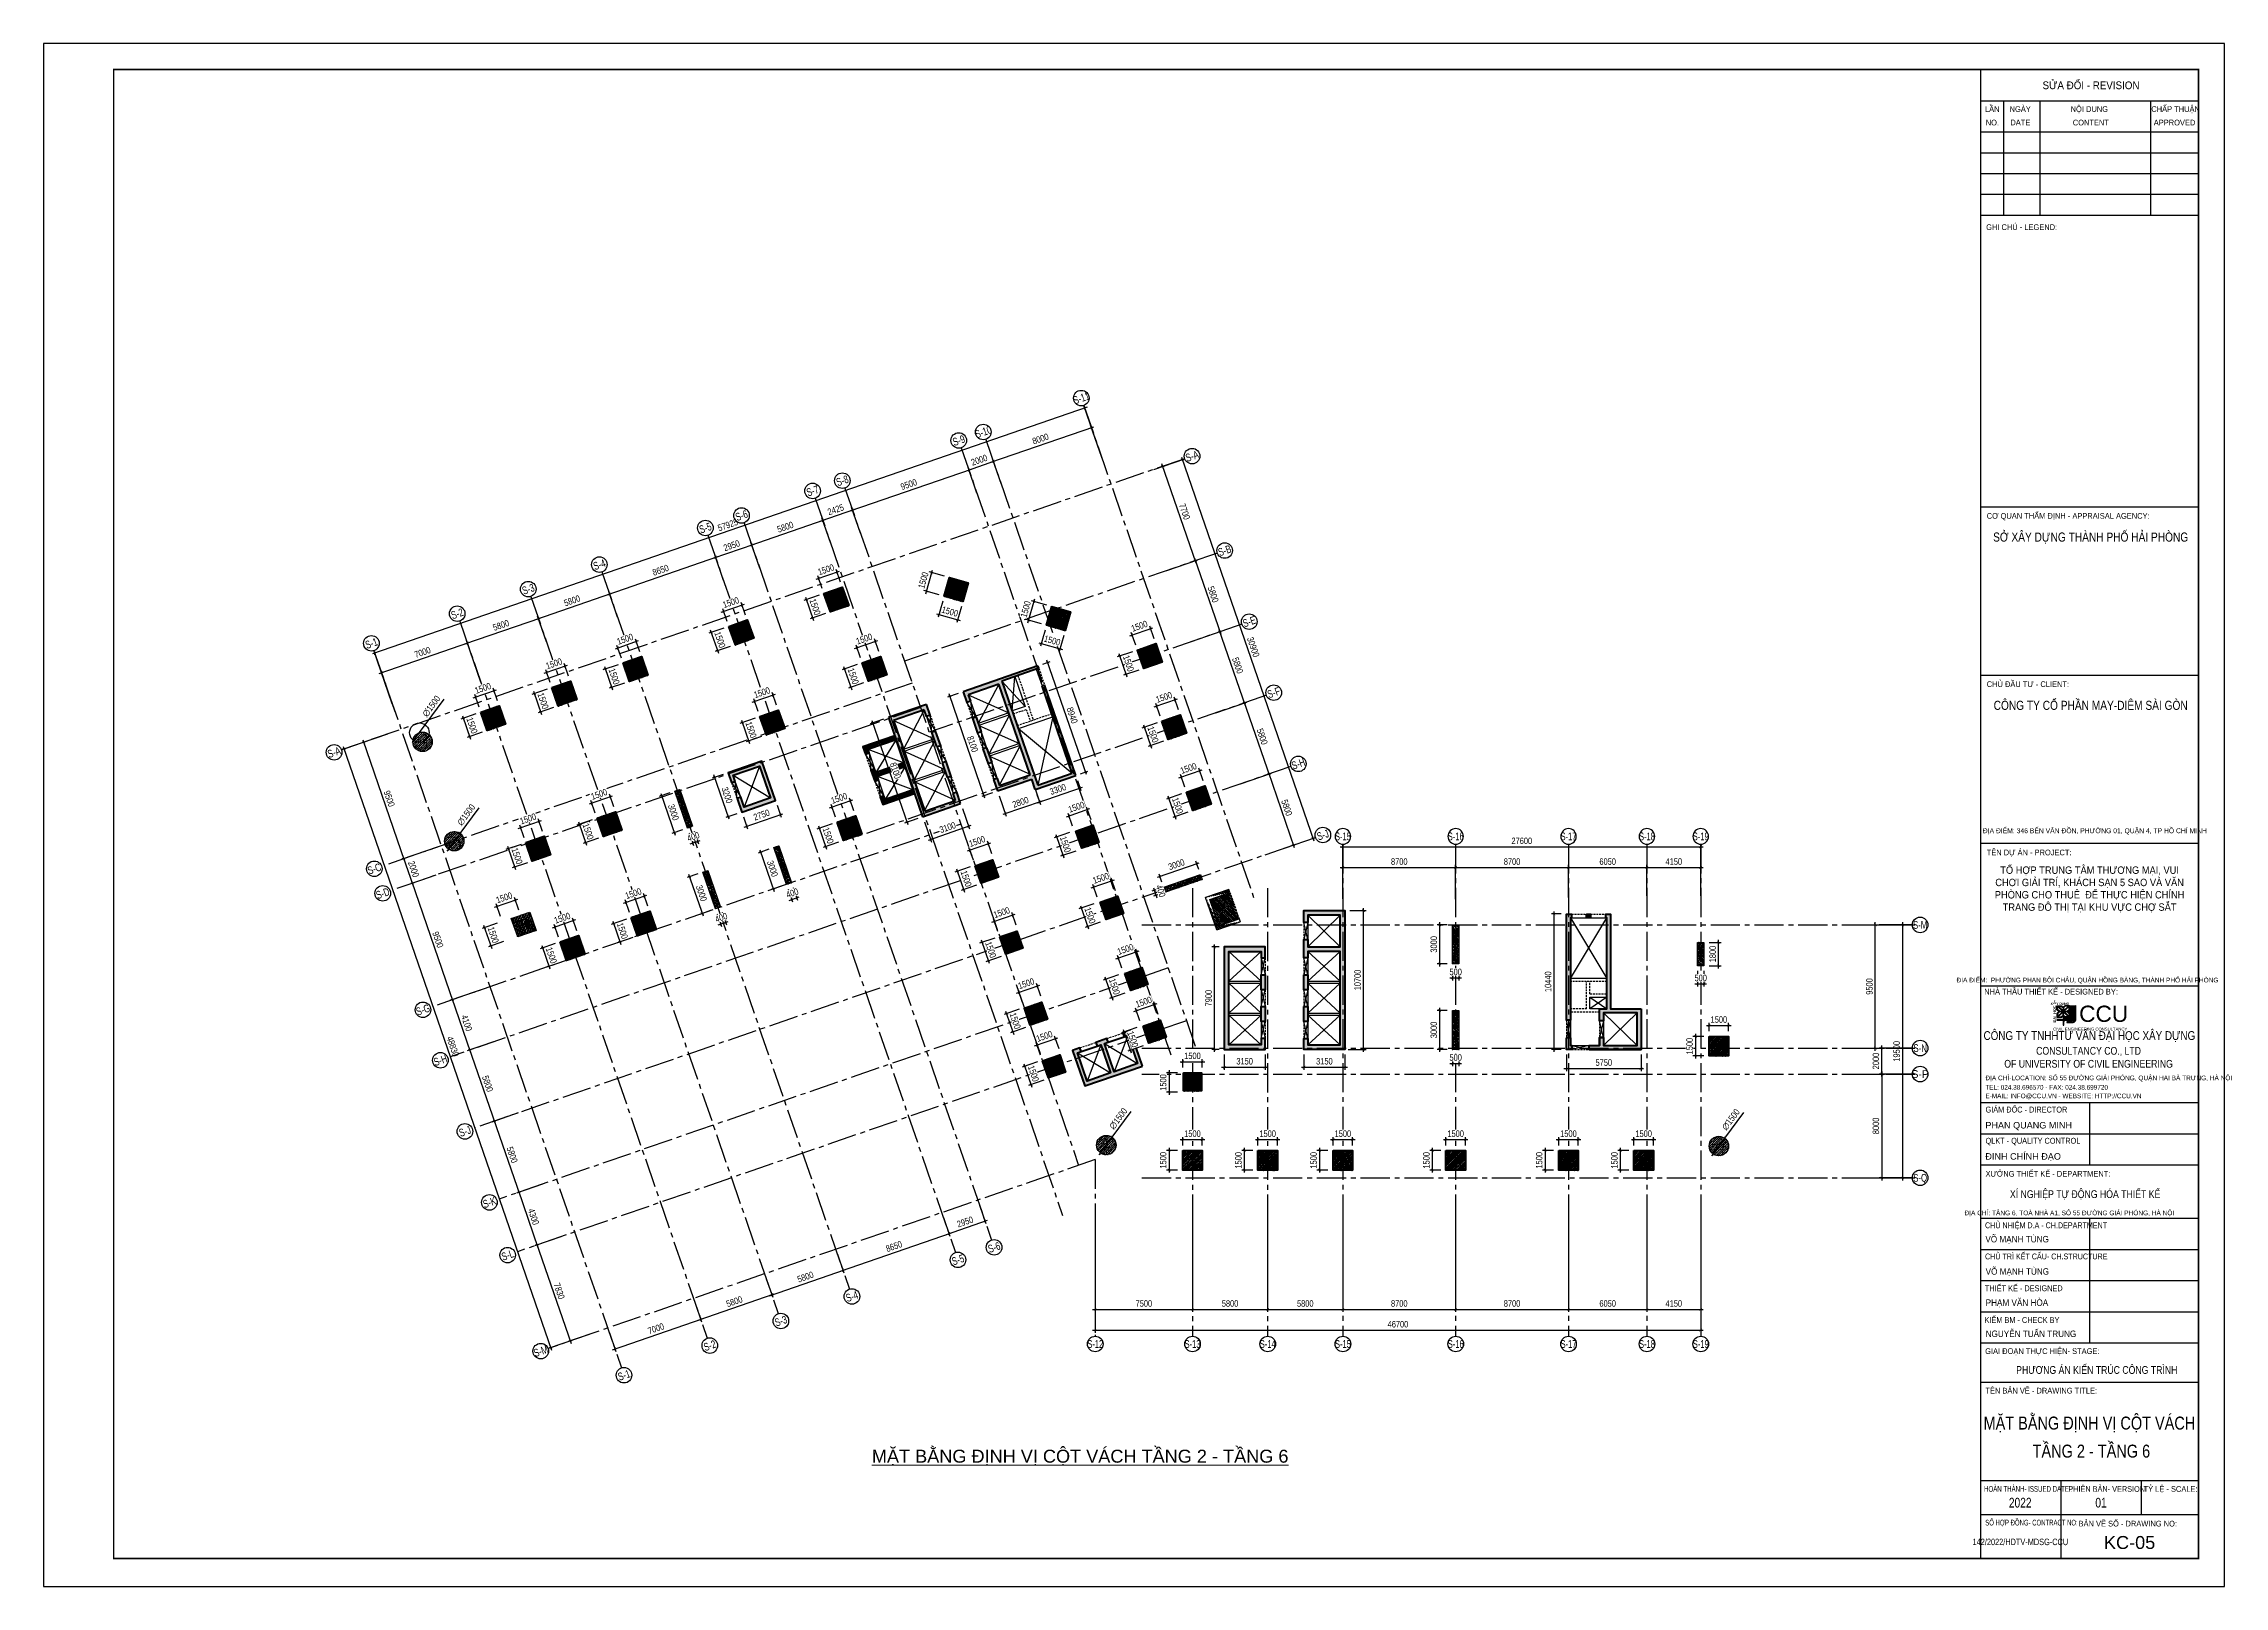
# Model space of a CAD drawing. Header units: millimetres. Extents: x -80883 to 1826631, y -376836 to 309394.
# Drawn here: x 1040509 to 1208709, y -189343 to -70401 of the extents above; entities that cross this region are included whole.
import ezdxf
from ezdxf.enums import TextEntityAlignment as Align

# ---------------------------------------------------------------- set-up
doc = ezdxf.new("R2010")
doc.units = ezdxf.units.MM
doc.header["$LTSCALE"] = 100
doc.header["$PDMODE"] = 32
doc.header["$PDSIZE"] = 2.5
doc.linetypes.add('CENTER2', pattern=[1.125, 0.75, -0.125, 0.125, -0.125])
doc.linetypes.add('DASHED', pattern=[4.5, 3, -1.5])
for name, color, linetype in [('ccu11-Dim', 8, 'Continuous'), ('ccu11-Khuat', 9, 'DASHED'), ('ccu11-Thay', 7, 'Continuous'), ('ccu12-Hatch', 250, 'Continuous'), ('ccu12-Manh', 8, 'Continuous'), ('ccu12-Truc', 13, 'CENTER2'), ('KC-Betong', 6, 'Continuous'), ('KC2-DIM', 251, 'Continuous'), ('KT-Dim', 8, 'Continuous'), ('KT-Hatch', 251, 'Continuous'), ('xref.asix of  podium$0$xref.asix of  podium$0$KT-Hatch', 251, 'Continuous'), ('xref.asix of  podium$0$xref.asix of  podium$0$Xref_ST_MBDV Cot vach 30.7.2022$0$KT-Net cot vach', 6, 'Continuous'), ('Xref.Asix of Basement B2$0$AUDIT_I_220805193045-5', 6, 'Continuous'), ('Xref_ST_MBDV Cot vach 30.7.2022$0$KT-Net cot vach', 6, 'Continuous'), ('Xref_ST_MBDV Cot vach 30.7.2022|Xref_ST_MBDV Cot vach 30.7.2022|Xref_ST_MBDV Cot vach 30.7.2022|Xref_ST_MBDV Cot vach 30.7.2022|A-GRID-SYM', 50, 'Continuous'), ('Xref_ST_MBDV Cot vach 30.7.2022|Xref_ST_MBDV Cot vach 30.7.2022|Xref_ST_MBDV Cot vach 30.7.2022|Xref_ST_MBDV Cot vach 30.7.2022|KC-Betong', 6, 'Continuous')]:
    doc.layers.add(name, color=color, linetype=linetype)
for name, color, linetype, lineweight in [('khung', 7, 'Continuous', 60), ('KT-Chu viet', 255, 'Continuous', 20), ('KT-Net cot vach', 6, 'Continuous', 50), ('KT-Net thay', 7, 'Continuous', 15), ('ST_MBDV Cot vach 220805$0$Xref_ST_MBDV Cot vach 30.7.2022$0$KT-Net cot vach', 6, 'Continuous', 50), ('TEXT', 7, 'Continuous', 5), ('xref.asix of  podium$0$xref.asix of  podium$0$ST_MBDV Cot vach 220805$0$KT-Net cot vach', 6, 'Continuous', 50), ('Xref_ST_MBDV Cot vach 30.7.2022|Xref_ST_MBDV Cot vach 30.7.2022|Xref_ST_MBDV Cot vach 30.7.2022|Xref_ST_MBDV Cot vach 30.7.2022|ccu12-Tencaukien', 9, 'Continuous', 15)]:
    doc.layers.add(name, color=color, linetype=linetype, lineweight=lineweight)
doc.styles.add('51KHUNG TEN$0$khung ten A1$1$Standard', font='', dxfattribs={"width": 0.9})
doc.styles.add('Arial', font='arial.ttf', dxfattribs={"width": 0.7})
doc.styles.add('Arial Narrow', font='ARIALN.TTF')
doc.styles.add('HBA-Text', font='GOTHIC.TTF')
doc.styles.add('Khung ten KT A2$0$Khung A2$0$Khung A2$0$khung ten A1$1$Standard', font='')
doc.styles.add('SD-T2-B', font='arialbd.ttf')
doc.styles.get('51KHUNG TEN$0$khung ten A1$1$Standard').set_extended_font_data('.VnArialH')
doc.styles.get('Khung ten KT A2$0$Khung A2$0$Khung A2$0$khung ten A1$1$Standard').set_extended_font_data('.VnArialH')
doc.dimstyles.new('ccu12-200', dxfattribs={"dimscale": 200, "dimtxt": 2.5, "dimasz": 1, "dimexe": 1, "dimexo": 2, "dimgap": 1, "dimtad": 1, "dimdec": 0, "dimrnd": 5, "dimdsep": 46, "dimtxsty": 'Arial Narrow', "dimblk": 'ARCHTICK', "dimcen": -1, "dimdle": 1, "dimclrd": 256, "dimclre": 256, "dimclrt": 3, "dimadec": 0, "dimazin": 2, "dimtfac": 0.1, "dimtdec": 0, "dimtmove": 0, "dimatfit": 1, "dimldrblk": 'ARCHTICK', "dimfxl": 1, "dimtvp": 0.833333, "dimtolj": 1, "dimtzin": 12, "dimarcsym": 0})
pattern_1 = [(50, (550, -550), (286.904, -25.1), [30, -330]), (355, (550, -550), (-55.5, 300.877), [24, -264]), (100.451, (573.9, -552.1), (231.404, 275.776), [25.496, -280.457]), (46.184, (550, -470), (426.9, -66.21), [45, -495]), (96.636, (585.57, -475.5), (373.87, 389.65), [38.24, -420.69]), (351.184, (550, -470), (373.86, 389.65), [36, -396]), (21, (590, -490), (238.763, -161.048), [30, -330]), (326, (590, -490), (97.326, 290.06), [24, -264]), (71.451, (609.9, -503.42), (336.09, 129.01), [25.496, -280.457]), (37.5, (550, -550), (4.864, 133.1575), [0, -260.8, 0, -268, 0, -265]), (7.5, (550, -550), (105.228, 157.765), [0, -152.8, 0, -254.8, 0, -101]), (327.5, (460.8, -550), (213.529, -9.022), [0, -100, 0, -312, 0, -414]), (317.5, (420.8, -550), (233.274, 40.042), [0, -130, 0, -207.2, 0, -294]), (45, (550, -550), (-120.208, 120.208), []), (45, (550, -501), (-120.208, 120.208), [])]
pattern_2 = [(50, (-550, 3050), (286.904, -25.101), [30, -330]), (355, (-550, 3050), (-55.5, 300.877), [24, -264]), (100.451, (-526.1, 3047.9), (231.404, 275.776), [25.496, -280.457]), (46.184, (-550, 3130), (426.896, -66.208), [45, -495]), (96.636, (-514.43, 3124.5), (373.865, 389.647), [38.244, -420.685]), (351.184, (-550, 3130), (373.865, 389.65), [36, -396]), (21, (-510, 3110), (238.763, -161.048), [30, -330]), (326, (-510, 3110), (97.326, 290.06), [24, -264]), (71.451, (-490.1, 3096.58), (336.09, 129.012), [25.496, -280.457]), (37.5, (-550, 3050), (4.864, 133.1575), [0, -260.8, 0, -268, 0, -265]), (7.5, (-550, 3050), (105.228, 157.7647), [0, -152.8, 0, -254.8, 0, -101]), (327.5, (-639.2, 3050), (213.529, -9.022), [0, -100, 0, -312, 0, -414]), (317.5, (-679.2, 3050), (233.274, 40.042), [0, -130, 0, -207.2, 0, -294]), (45, (-550, 3050), (-120.208, 120.208), []), (45, (-550, 3099), (-120.208, 120.208), [])]
pattern_3 = [(0, (-1067882.12, 300749.45), (0, 415.6922), [10, -230]), (0, (-1067882.12, 300766.77), (0, 415.6922), [10, -230]), (120, (-1067882.12, 300749.45), (-360, -207.8461), [10, -230]), (120, (-1067867.12, 300758.1), (-360, -207.8461), [10, -230]), (0, (-1067762.12, 300957.3), (0, 415.6922), [10, -230]), (0, (-1067762.12, 300974.6), (0, 415.6922), [10, -230]), (120, (-1067762.12, 300957.3), (-360, -207.8461), [10, -230]), (120, (-1067747.12, 300965.96), (-360, -207.8461), [10, -230]), (60, (-1067872.12, 300749.45), (-360, 207.8461), [10, -230]), (60, (-1067887.12, 300758.1), (-360, 207.8461), [10, -230]), (60, (-1067752.12, 300541.6), (-360, 207.8461), [10, -230]), (60, (-1067767.12, 300550.27), (-360, 207.8461), [10, -230]), (45, (-1067882.12, 300749.45), (-84.852814, 84.852814), []), (50, (-1067882.1, 300749.45), (573.80815, -50.2017), [60, -660]), (355, (-1067882.1, 300749.45), (-111.00107, 601.7537), [48, -528]), (100.4514, (-1067834.3, 300745.27), (462.8075, 551.55163), [50.99215, -560.9137]), (46.1842, (-1067882.1, 300909.45), (853.79284, -132.4152), [90, -990]), (96.6356, (-1067811, 300898.4), (747.73016, 779.2943), [76.4882, -841.3704]), (351.1842, (-1067882.1, 300909.45), (747.72956, 779.2949), [72, -792]), (21, (-1067802.1, 300869.45), (477.52564, -322.09511), [60, -660]), (326, (-1067802.1, 300869.45), (194.65227, 580.12004), [48, -528]), (71.4514, (-1067762.33, 300842.6), (672.1781, 258.0244), [50.99215, -560.9137]), (37.5, (-1067882.12, 300749.45), (9.727884, 266.315083), [0, -521.6, 0, -536, 0, -530]), (7.5, (-1067882.12, 300749.45), (210.45563, 315.52937), [0, -305.6, 0, -509.6, 0, -202]), (327.5, (-1068060.52, 300749.45), (427.05795, -18.043897), [0, -200, 0, -624, 0, -828]), (317.5, (-1068140.52, 300749.45), (466.54894, 80.08399), [0, -260, 0, -414.4, 0, -588])]

msp = doc.modelspace()

# ---------------------------------------------------------------- texts
at = {"layer": 'ccu11-Dim', "color": 31, "style": 'Arial', "width": 0.8}
for s, p in [('MẶT BẰNG ĐỊNH VỊ CỘT VÁCH', (1198298.6, -176753.1)), ('TẦNG 2 - TẦNG 6', (1198450.7, -178915))]:
    msp.add_text(s, height=1000, dxfattribs=at).set_placement(p, align=Align.MIDDLE_CENTER)
at = {"layer": 'ccu11-Dim', "color": 31, "style": 'Arial'}
msp.add_text('KC-05', height=1000, dxfattribs=at).set_placement((1201396.6, -185960.6), align=Align.MIDDLE_CENTER)
at = {"layer": 'Xref_ST_MBDV Cot vach 30.7.2022|Xref_ST_MBDV Cot vach 30.7.2022|Xref_ST_MBDV Cot vach 30.7.2022|Xref_ST_MBDV Cot vach 30.7.2022|ccu12-Tencaukien', "color": 31, "style": 'Arial'}
msp.add_text('%%UMẶT BẰNG ĐỊNH VỊ CỘT VÁCH TẦNG 2 - TẦNG 6', height=1000, dxfattribs=at).set_placement((1120456, -179805.8), align=Align.CENTER)

# ---------------------------------------------------------------- blocks, each defined once
blk = doc.blocks.new('A$C067E0FED')
at = {"ltscale": 500, "true_color": 0x0e489d}
h = blk.add_hatch(color=154, dxfattribs=at)
h.dxf.hatch_style = 1
h.paths.add_polyline_path([(933, 986), (707, 985), (538, 985), (471, 921), (405, 985), (235, 985), (235, 835), (311, 766), (235, 697), (235, 547), (405, 547), (471, 611), (471, 459), (235, 459), (235, 444), (471, 444), (471, 256), (491, 256), (491, 371, -0.414197), (571, 451), (886, 452, -0.350385), (804, 386), (605, 386), (605, 363), (833, 363, 0.414214), (933, 463)])
h.paths.add_polyline_path([(687, 688), (687, 579), (497, 756), (613, 756)], flags=16)
h.paths.add_polyline_path([(613, 776), (497, 776), (687, 953), (687, 844)], flags=16)
h.paths.add_polyline_path([(671, 567), (546, 567), (481, 629), (481, 743)], flags=16)
h.paths.add_polyline_path([(481, 789), (481, 903), (546, 965), (671, 965)], flags=16)
h.paths.add_polyline_path([(461, 629), (397, 567), (271, 567), (461, 743)], flags=16)
h.paths.add_polyline_path([(461, 789), (271, 965), (397, 965), (461, 903)], flags=16)
h.paths.add_polyline_path([(446, 756), (255, 579), (255, 688), (329, 756)], flags=16)
h.paths.add_polyline_path([(446, 776), (329, 776), (255, 844), (255, 953)], flags=16)
at = {"color": 154, "ltscale": 500, "true_color": 0x0e489d}
blk.add_line((707, 985), (933, 986), dxfattribs=at)
for points in [[(235, 835), (235, 985), (405, 985), (471, 921)], [(311, 766), (235, 835)], [(329, 776), (255, 844), (255, 953), (446, 776)], [(461, 903), (461, 789), (271, 965), (397, 965), (461, 903)], [(707, 985), (538, 985), (471, 921)], [(481, 903), (481, 789), (671, 965), (546, 965), (481, 903)], [(613, 776), (687, 844), (687, 953), (497, 776)], [(311, 766), (235, 697)], [(235, 697), (235, 547)], [(235, 697), (235, 547), (405, 547), (471, 611)], [(471, 459), (235, 459), (235, 444), (471, 444)], [(329, 756), (255, 688), (255, 579), (446, 756)], [(461, 629), (461, 743), (271, 567), (397, 567), (461, 629)], [(329, 776), (446, 776)], [(446, 756), (329, 756)], [(471, 611), (471, 459)], [(471, 444), (471, 256)], [(481, 629), (481, 743), (671, 567), (546, 567), (481, 629)], [(497, 776), (613, 776)], [(613, 756), (687, 688), (687, 579), (497, 756)], [(613, 756), (497, 756)]]:
    blk.add_lwpolyline(points, dxfattribs=at)
for points in [[(804, 386), (605, 386), (605, 363), (833, 363, 0.414214), (933, 463), (933, 986)], [(471, 256), (491, 256), (491, 371, -0.414214), (571, 451), (886, 452)]]:
    blk.add_lwpolyline(points, format="xyb", dxfattribs=at)
blk.add_arc((804, 470), 84.2, 270.14318, 347.38186, dxfattribs=at)
at = {"color": 154, "ltscale": 500, "true_color": 0x0e489d, "attachment_point": 1, "style": 'Khung ten KT A2$0$Khung A2$0$Khung A2$0$khung ten A1$1$Standard'}
for s, width, insert, char_height in [('{\\fArial|b1|i0|c0|p34;X}', 3266, (2, 1101), 85), ('{\\fArial|b1|i0|c0|p34;Â  }', 3266, (96, 1148), 105), ('{\\fArial|b1|i0|c0|p34;Y DỰNG}', 3266, (211, 1101), 85), ('CCU', 237, (1060, 986), 602.6), ('CIVIL ENGINEERING CONSULTANCY', 3266, (93, 170), 112)]:
    blk.add_mtext_dynamic_manual_height_columns(s, width=width, gutter_width=17.5, heights=[0], dxfattribs=dict(at, insert=insert, char_height=char_height))
at = {"color": 154, "ltscale": 500, "true_color": 0x0e489d, "insert": (98, 363), "char_height": 100, "attachment_point": 1, "rotation": 90, "style": 'Khung ten KT A2$0$Khung A2$0$Khung A2$0$khung ten A1$1$Standard'}
blk.add_mtext_dynamic_manual_height_columns('{\\fArial|b1|i0|c0|p34;ĐẠI  HỌC }', width=3266, gutter_width=17.5, heights=[0], dxfattribs=at)
blk = doc.blocks.new('Khung ten_A1', base_point=(-3406704, 253379))
for p, q in [((74690, 58471), (74690, 1072)), ((74690, 58471), (74690, 1072)), ((74690, 57269), (83100, 57269)), ((74690, 57269), (83100, 57269)), ((75591, 52864), (75591, 57269)), ((75591, 52864), (75591, 57269)), ((76993, 52864), (76993, 57269)), ((76993, 52864), (76993, 57269)), ((81264, 52864), (81264, 57269)), ((74690, 56068), (83100, 56068)), ((74690, 56068), (83100, 56068)), ((74690, 55267), (83100, 55267)), ((74690, 55267), (83100, 55267)), ((74690, 54466), (83100, 54466)), ((74690, 54466), (83100, 54466)), ((74690, 53665), (83100, 53665)), ((74690, 53665), (83100, 53665)), ((74690, 52864), (83100, 52864)), ((74690, 52864), (83100, 52864)), ((74690, 41617), (83100, 41617)), ((74690, 35130), (83100, 35130)), ((74690, 28643), (83100, 28643)), ((74690, 23153), (83100, 23153)), ((74690, 18647), (83100, 18647)), ((78895, 18647), (78895, 16244)), ((74690, 17446), (83100, 17446)), ((74690, 17446), (83100, 17446)), ((74690, 16244), (83100, 16244)), ((74690, 16244), (83100, 16244)), ((74690, 16244), (83100, 16244)), ((74690, 16244), (83100, 16244)), ((74690, 16244), (83100, 16244)), ((74690, 16244), (83100, 16244)), ((74690, 14188), (83100, 14188)), ((74690, 14188), (83100, 14188)), ((78895, 14188), (78895, 9382)), ((74690, 12986), (83100, 12986)), ((74690, 11785), (83100, 11785)), ((74690, 11785), (83100, 11785)), ((74690, 11785), (83100, 11785)), ((74690, 11785), (83100, 11785)), ((74690, 10583), (83100, 10583)), ((74690, 10583), (83100, 10583)), ((74690, 9382), (83100, 9382)), ((74690, 9382), (83100, 9382)), ((74690, 7866), (83100, 7866)), ((74690, 7866), (83100, 7866)), ((74690, 7866), (83100, 7866)), ((74690, 4075), (83100, 4075)), ((74690, 4075), (83100, 4075)), ((77788, 4075), (77788, 1072)), ((80892, 4075), (80892, 2774)), ((74690, 2774), (83100, 2774)), ((74690, 2774), (83100, 2774))]:
    blk.add_line(p, q)
at = {"layer": 'Defpoints', "color": 1}
blk.add_lwpolyline([(84100, 0), (84100, 59471), (0, 59471), (0, 0)], close=True, dxfattribs=at)
at = {"layer": 'KT-Net thay', "const_width": 60}
blk.add_lwpolyline([(2700, 1071), (83100, 1071), (83100, 58471), (2700, 58471)], close=True, dxfattribs=at)
at = {"color": 1, "xscale": 1.038034279163195, "yscale": 1.038034279163195, "zscale": 1.038034279163195}
blk.add_blockref('A$C067E0FED', (77398, 21362), dxfattribs=at)
at = {"color": 2, "style": '51KHUNG TEN$0$khung ten A1$1$Standard'}
for s, height, width, p in [('c¬ quan thÈm ®Þnh - appraisal agency:', 220.26, 0.9, (74934, 41154)), ('chñ ®Çu t\xad - client:', 220.26, 0.9, (74934, 34667)), ('Tªn dù ¸n - project:', 220.26, 0.9, (74934, 28180)), ('nhµ thÇu thiÕt kÕ - designed by:', 220.26, 0.9, (74839, 22815)), ('®Þa chØ-LOCATION: sè 55 ®\xadêng gi¶i phãng, quËn hai bµ tr\xadng, hµ néi', 180, 0.8, (74883, 19509)), ('TEL: 024.38.696570 - FAX: 024.38.699720', 180, 0.9, (74883, 19148)), ('gi¸m ®èc - director ', 225.27, 0.75, (74889, 18266)), ('E-MAIL: INFO@CCU.VN - WEBSITE: HTTP://CCU.VN', 180, 0.9, (74883, 18815)), ('QLKT - quality control', 225.27, 0.75, (74889, 17065)), ('x¦ëng thiÕt kÕ - department:', 220.26, 0.9, (74889, 15793)), ('Chñ nhiÖm d.a - ch.department', 225.27, 0.7, (74870, 13806)), ('Chñ tr× KÕT CÊU- ch.STRUCTURE', 225.27, 0.7, (74870, 12605)), ('ThiÕt kÕ - designed', 225.27, 0.75, (74865, 11378)), ('KiÓm BM - check by', 225.27, 0.75, (74850, 10155)), ('giai ®o¹n thùc hiÖn- stage:', 220.26, 0.9, (74875, 8957)), ('tªn b¶n vÏ - drawing title:', 220.26, 0.9, (74884, 7434)), ('Hoµn thµnh- issued date : ', 225.27, 0.6, (74832, 3644)), ('phiªn b¶n- version:', 220.26, 0.8, (78082, 3644)), ('01', 375.4, 0.75, (79124, 3038)), ('tû lÖ - scale:', 220.26, 0.9, (80983, 3644)), ('sè hîp ®ång- CONTRACT NO:', 220.26, 0.6, (74878, 2347)), ('B¶n vÏ sè - drawing no:', 220.26, 0.9, (78478, 2308))]:
    blk.add_text(s, height=height, dxfattribs=dict(at, width=width)).set_placement(p)
at = {"style": '51KHUNG TEN$0$khung ten A1$1$Standard'}
for s, p in [('phan quang minh', (74883, 17650)), ('§INH CHÝNH §¹O', (74883, 16449))]:
    blk.add_text(s, height=250.3, dxfattribs=at).set_placement(p)
at = {"color": 2, "style": '51KHUNG TEN$0$khung ten A1$1$Standard', "width": 0.8}
blk.add_text('xÝ nghiÖp tù ®éng hãa thiÕt kÕ', height=300, dxfattribs=at).set_placement((78730, 15119), align=Align.MIDDLE_CENTER)
at = {"color": 2, "style": '51KHUNG TEN$0$khung ten A1$1$Standard'}
for s, height, width, p in [('®Þa chØ: tÇng 6, toµ nhµ a1, sè 55 ®\xadêng gi¶i phãng, hµ néi', 180.21, 0.8, (78122, 14305)), ('2022', 375.4, 0.75, (76226, 3038)), ('142/2022/hdtv-mdsg-ccu', 250, 0.65, (76233, 1589))]:
    blk.add_text(s, height=height, dxfattribs=dict(at, width=width)).set_placement(p, align=Align.CENTER)
at = {"style": '51KHUNG TEN$0$khung ten A1$1$Standard'}
for s, height, width, p in [('vâ m¹nh tïng', 250.3, 0.9, (74883, 13259)), ('vâ m¹nh tïng', 250.3, 0.9, (74893, 12014)), ('nguyÔn TUÊN TRUNG', 250.3, 0.9, (74893, 9611)), ('PH¦¥NG ¸N KIÕN TRóC C¤NG TR×NH', 300, 0.8, (76071, 8192))]:
    blk.add_text(s, height=height, dxfattribs=dict(at, width=width)).set_placement(p)
at = {"color": 1, "style": '51KHUNG TEN$0$khung ten A1$1$Standard', "width": 0.9}
blk.add_text('PH¹M V¡N HßA', height=250.3, dxfattribs=at).set_placement((74893, 10812))
at = {"insert": (74784, 29223), "char_height": 190, "width": 8315.79, "attachment_point": 1, "style": '51KHUNG TEN$0$khung ten A1$1$Standard'}
blk.add_mtext('§ÞA ®iÓm: 346 BÕN V¢N §åN, PH¦êNG 01, QUËN 4, TP Hå CHÝ MINH', dxfattribs=at)
at = {"color": 2, "insert": (78895, 21402), "char_height": 340, "width": 8410, "attachment_point": 2, "style": '51KHUNG TEN$0$khung ten A1$1$Standard'}
blk.add_mtext('{\\W0.8;c«ng ty Tnhht\xad vÊn ®¹i häc x©y dùng\\W1; }', dxfattribs=at)
at = {"color": 4, "insert": (78862, 20794), "char_height": 300, "width": 10208.61, "attachment_point": 2, "style": '51KHUNG TEN$0$khung ten A1$1$Standard'}
blk.add_mtext('{\\W0.8;CONSULTANCY CO., LTD \\POF UNIVERSITY OF CIVIL ENGINEERING}', dxfattribs=at)
at = {"layer": 'khung', "style": 'Arial', "width": 0.8}
blk.add_text('ĐỊA ĐIỂM:  PHƯỜNG PHAN BỘI CHÂU, QUẬN HỒNG BÀNG, THÀNH PHỐ HẢI PHÒNG', height=180, dxfattribs=at).set_placement((78822, 23282), align=Align.CENTER)
at = {"layer": 'KT-Chu viet', "color": 2, "style": '51KHUNG TEN$0$khung ten A1$1$Standard', "width": 0.9}
for s, height, p in [('söa ®æi - revision', 300, (77088, 57714)), ('LÇn', 220.3, (74868, 56838)), ('ngµy', 220.3, (75818, 56838)), ('Néi dung', 220.3, (78171, 56838)), ('chÊp thuËn', 220.3, (81283, 56838)), ('Ghi chó - legend:', 220.26, (74914, 52285))]:
    blk.add_text(s, height=height, dxfattribs=at).set_placement(p)
at = {"layer": 'KT-Chu viet', "color": 4, "style": '51KHUNG TEN$0$khung ten A1$1$Standard', "width": 0.9}
for s, p in [('no.', (74896, 56317)), ('date', (75847, 56321)), (' content', (78173, 56317)), ('approved', (81377, 56317))]:
    blk.add_text(s, height=220.3, dxfattribs=at).set_placement(p)
at = {"layer": 'KT-Chu viet', "style": '51KHUNG TEN$0$khung ten A1$1$Standard', "width": 0.8}
for s, p in [('së x©y dùng thµnh phè h¶i phßng', (78944, 40274)), ('C¤NG TY cæ phÇn may-diªm sµI gßn', (78944, 33787))]:
    blk.add_text(s, height=350.42, dxfattribs=at).set_placement(p, align=Align.CENTER)
at = {"layer": 'TEXT', "color": 7, "insert": (78903, 26866), "char_height": 285, "attachment_point": 5, "style": 'SD-T2-B'}
blk.add_mtext_dynamic_manual_height_columns('{\\fArial|b0|i0|c0|p34;\\W0.9;TỔ HỢP TRUNG TÂM THƯƠNG MẠI, VUI CHƠI GIẢI TRÍ, KHÁCH SẠN 5 SAO VÀ VĂN PHÒNG CHO THUÊ  ĐỂ THỰC HIỆN CHỈNH TRANG ĐÔ THỊ TẠI KHU VỰC CHỢ SẮT}', width=7866.82, gutter_width=100, heights=[0], dxfattribs=at)
blk = doc.blocks.new('GRID-SYM-flat-73')
at = {"layer": 'Xref_ST_MBDV Cot vach 30.7.2022|Xref_ST_MBDV Cot vach 30.7.2022|Xref_ST_MBDV Cot vach 30.7.2022|Xref_ST_MBDV Cot vach 30.7.2022|A-GRID-SYM'}
blk.add_circle((0, 0, 0), 900, dxfattribs=at)
at = {"layer": 'Xref_ST_MBDV Cot vach 30.7.2022|Xref_ST_MBDV Cot vach 30.7.2022|Xref_ST_MBDV Cot vach 30.7.2022|Xref_ST_MBDV Cot vach 30.7.2022|A-GRID-SYM', "style": 'HBA-Text'}
blk.add_attdef('GRID', text='', height=900, rotation=359.63025, dxfattribs=at).set_placement((0, 0, 0), align=Align.MIDDLE_CENTER)
blk = doc.blocks.new('GRID-SYM-flat-83')
at = {"layer": 'Xref_ST_MBDV Cot vach 30.7.2022|Xref_ST_MBDV Cot vach 30.7.2022|Xref_ST_MBDV Cot vach 30.7.2022|Xref_ST_MBDV Cot vach 30.7.2022|A-GRID-SYM'}
blk.add_ellipse((0, 0), major_axis=(-900, 5), ratio=1, dxfattribs=at)
at = {"layer": 'Xref_ST_MBDV Cot vach 30.7.2022|Xref_ST_MBDV Cot vach 30.7.2022|Xref_ST_MBDV Cot vach 30.7.2022|Xref_ST_MBDV Cot vach 30.7.2022|A-GRID-SYM', "style": 'HBA-Text'}
blk.add_attdef('GRID', text='', height=900, rotation=359.63025, dxfattribs=at).set_placement((0, 0, 0), align=Align.MIDDLE_CENTER)
blk = doc.blocks.new('GRID-SYM-flat-84')
at = {"layer": 'Xref_ST_MBDV Cot vach 30.7.2022|Xref_ST_MBDV Cot vach 30.7.2022|Xref_ST_MBDV Cot vach 30.7.2022|Xref_ST_MBDV Cot vach 30.7.2022|A-GRID-SYM'}
blk.add_ellipse((0, 0), major_axis=(-900, 5), ratio=1, dxfattribs=at)
at = {"layer": 'Xref_ST_MBDV Cot vach 30.7.2022|Xref_ST_MBDV Cot vach 30.7.2022|Xref_ST_MBDV Cot vach 30.7.2022|Xref_ST_MBDV Cot vach 30.7.2022|A-GRID-SYM', "style": 'HBA-Text'}
blk.add_attdef('GRID', text='', height=900, rotation=359.63025, dxfattribs=at).set_placement((0, 0, 0), align=Align.MIDDLE_CENTER)
blk = doc.blocks.new('GRID-SYM-flat-85')
at = {"layer": 'Xref_ST_MBDV Cot vach 30.7.2022|Xref_ST_MBDV Cot vach 30.7.2022|Xref_ST_MBDV Cot vach 30.7.2022|Xref_ST_MBDV Cot vach 30.7.2022|A-GRID-SYM'}
blk.add_ellipse((0, 0), major_axis=(-900, 5), ratio=1, dxfattribs=at)
at = {"layer": 'Xref_ST_MBDV Cot vach 30.7.2022|Xref_ST_MBDV Cot vach 30.7.2022|Xref_ST_MBDV Cot vach 30.7.2022|Xref_ST_MBDV Cot vach 30.7.2022|A-GRID-SYM', "style": 'HBA-Text'}
blk.add_attdef('GRID', text='', height=900, rotation=359.63025, dxfattribs=at).set_placement((0, 0, 0), align=Align.MIDDLE_CENTER)
blk = doc.blocks.new('GRID-SYM-flat-86')
at = {"layer": 'Xref_ST_MBDV Cot vach 30.7.2022|Xref_ST_MBDV Cot vach 30.7.2022|Xref_ST_MBDV Cot vach 30.7.2022|Xref_ST_MBDV Cot vach 30.7.2022|A-GRID-SYM'}
blk.add_ellipse((0, 0), major_axis=(-900, 5), ratio=1, dxfattribs=at)
at = {"layer": 'Xref_ST_MBDV Cot vach 30.7.2022|Xref_ST_MBDV Cot vach 30.7.2022|Xref_ST_MBDV Cot vach 30.7.2022|Xref_ST_MBDV Cot vach 30.7.2022|A-GRID-SYM', "style": 'HBA-Text'}
blk.add_attdef('GRID', text='', height=900, rotation=359.63025, dxfattribs=at).set_placement((0, 0, 0), align=Align.MIDDLE_CENTER)
blk = doc.blocks.new('GRID-SYM-flat-90')
at = {"layer": 'Xref_ST_MBDV Cot vach 30.7.2022|Xref_ST_MBDV Cot vach 30.7.2022|Xref_ST_MBDV Cot vach 30.7.2022|Xref_ST_MBDV Cot vach 30.7.2022|A-GRID-SYM'}
blk.add_circle((0, 0, 0), 900, dxfattribs=at)
at = {"layer": 'Xref_ST_MBDV Cot vach 30.7.2022|Xref_ST_MBDV Cot vach 30.7.2022|Xref_ST_MBDV Cot vach 30.7.2022|Xref_ST_MBDV Cot vach 30.7.2022|A-GRID-SYM', "style": 'HBA-Text'}
blk.add_attdef('GRID', text='', height=900, rotation=19.04714, dxfattribs=at).set_placement((0, 0, 0), align=Align.MIDDLE_CENTER)
blk = doc.blocks.new('GRID-SYM-flat-91')
at = {"layer": 'Xref_ST_MBDV Cot vach 30.7.2022|Xref_ST_MBDV Cot vach 30.7.2022|Xref_ST_MBDV Cot vach 30.7.2022|Xref_ST_MBDV Cot vach 30.7.2022|A-GRID-SYM'}
blk.add_circle((0, 0, 0), 900, dxfattribs=at)
at = {"layer": 'Xref_ST_MBDV Cot vach 30.7.2022|Xref_ST_MBDV Cot vach 30.7.2022|Xref_ST_MBDV Cot vach 30.7.2022|Xref_ST_MBDV Cot vach 30.7.2022|A-GRID-SYM', "style": 'HBA-Text'}
blk.add_attdef('GRID', text='', height=900, rotation=19.04714, dxfattribs=at).set_placement((0, 0, 0), align=Align.MIDDLE_CENTER)
blk = doc.blocks.new('_ARCHTICK')
at = {"color": 0, "linetype": 'ByBlock', "const_width": 0.15}
blk.add_lwpolyline([(-0.5, -0.5), (0.5, 0.5)], dxfattribs=at)
blk = doc.blocks.new('*D994')
at = {"layer": 'Defpoints', "color": 0, "transparency": 16777216}
for p in [(369540, -50987), (371432, -56470, 0), (374002, -55583)]:
    blk.add_point(p, dxfattribs=at)
at = {"layer": 'KT-Dim', "lineweight": -2, "transparency": 16777216}
for p, q in [((369918, -50857), (372298, -50035)), ((372044, -49911), (374067, -55772)), ((371810, -56339), (374191, -55518))]:
    blk.add_line(p, q, dxfattribs=at)
at = {"layer": 'KT-Dim', "lineweight": -2, "transparency": 16777216, "xscale": 200, "yscale": 200, "zscale": 200}
for p, rotation in [((372109, -50100), 109.0471074728855), ((374002, -55583), 289.0471074728856)]:
    blk.add_blockref('_ARCHTICK', p, dxfattribs=dict(at, rotation=rotation))
at = {"layer": 'KT-Dim', "color": 3, "transparency": 16777216, "insert": (373486, -52693), "char_height": 500, "attachment_point": 5, "rotation": 289.04711, "style": 'Arial Narrow'}
blk.add_mtext('\\A1;5800', dxfattribs=at)
blk = doc.blocks.new('*D995')
at = {"layer": 'Defpoints', "color": 0, "transparency": 16777216}
for p in [(367648, -45505, 0), (372110, -50100), (369540, -50987)]:
    blk.add_point(p, dxfattribs=at)
at = {"layer": 'KT-Dim', "lineweight": -2, "transparency": 16777216}
for p, q in [((368026, -45374), (370406, -44552)), ((370151, -44429), (372175, -50289)), ((369918, -50857), (372299, -50035))]:
    blk.add_line(p, q, dxfattribs=at)
at = {"layer": 'KT-Dim', "lineweight": -2, "transparency": 16777216, "xscale": 200, "yscale": 200, "zscale": 200}
for p, rotation in [((370217, -44618), 109.0471074728855), ((372110, -50100), 289.0471074728856)]:
    blk.add_blockref('_ARCHTICK', p, dxfattribs=dict(at, rotation=rotation))
at = {"layer": 'KT-Dim', "color": 3, "transparency": 16777216, "insert": (371593, -47210), "char_height": 500, "attachment_point": 5, "rotation": 289.04711, "style": 'Arial Narrow'}
blk.add_mtext('\\A1;5800', dxfattribs=at)
blk = doc.blocks.new('*D996')
at = {"layer": 'Defpoints', "color": 0, "transparency": 16777216}
for p in [(308279, -57856, 0), (312200, -66552, 0), (309168, -67599)]:
    blk.add_point(p, dxfattribs=at)
at = {"layer": 'KT-Dim', "lineweight": -2, "transparency": 16777216}
for p, q in [((307901, -57986), (305879, -58684)), ((306003, -58430), (309233, -67788)), ((311822, -66683), (308979, -67664))]:
    blk.add_line(p, q, dxfattribs=at)
at = {"layer": 'KT-Dim', "lineweight": -2, "transparency": 16777216, "xscale": 200, "yscale": 200, "zscale": 200}
for p, rotation in [((306068, -58619), 109.0471379637702), ((309168, -67599), 289.0471379637702)]:
    blk.add_blockref('_ARCHTICK', p, dxfattribs=dict(at, rotation=rotation))
at = {"layer": 'KT-Dim', "color": 3, "transparency": 16777216, "insert": (308048, -62961), "char_height": 500, "attachment_point": 5, "rotation": 289.04714, "style": 'Arial Narrow'}
blk.add_mtext('\\A1;9500', dxfattribs=at)
blk = doc.blocks.new('*D997')
at = {"layer": 'Defpoints', "color": 0, "transparency": 16777216}
for p in [(312032, -68726, 0), (312921, -78469), (315815, -77470)]:
    blk.add_point(p, dxfattribs=at)
at = {"layer": 'KT-Dim', "lineweight": -2, "transparency": 16777216}
for p, q in [((311654, -68857), (309632, -69555)), ((309756, -69300), (312986, -78659)), ((315437, -77601), (312732, -78535))]:
    blk.add_line(p, q, dxfattribs=at)
at = {"layer": 'KT-Dim', "lineweight": -2, "transparency": 16777216, "xscale": 200, "yscale": 200, "zscale": 200}
for p, rotation in [((309821, -69489), 109.0471379637702), ((312921, -78469), 289.0471379637702)]:
    blk.add_blockref('_ARCHTICK', p, dxfattribs=dict(at, rotation=rotation))
at = {"layer": 'KT-Dim', "color": 3, "transparency": 16777216, "insert": (311801, -73831), "char_height": 500, "attachment_point": 5, "rotation": 289.04714, "style": 'Arial Narrow'}
blk.add_mtext('\\A1;9500', dxfattribs=at)
blk = doc.blocks.new('*D998')
at = {"layer": 'Defpoints', "color": 0, "transparency": 16777216}
for p in [(311379, -66836, 0), (312032, -68726, 0), (309821, -69489)]:
    blk.add_point(p, dxfattribs=at)
at = {"layer": 'KT-Dim', "lineweight": -2, "transparency": 16777216}
for p, q in [((311001, -66966), (308979, -67664)), ((309103, -67410), (309886, -69678)), ((311654, -68857), (309632, -69555))]:
    blk.add_line(p, q, dxfattribs=at)
at = {"layer": 'KT-Dim', "lineweight": -2, "transparency": 16777216, "xscale": 200, "yscale": 200, "zscale": 200}
for p, rotation in [((309168, -67599), 109.0471379637702), ((309821, -69489), 289.0471379637702)]:
    blk.add_blockref('_ARCHTICK', p, dxfattribs=dict(at, rotation=rotation))
at = {"layer": 'KT-Dim', "color": 3, "transparency": 16777216, "insert": (309925, -68396), "char_height": 500, "attachment_point": 5, "rotation": 289.04714, "style": 'Arial Narrow'}
blk.add_mtext('\\A1;2000', dxfattribs=at)
blk = doc.blocks.new('GRID-SYM-flat-103')
at = {"layer": 'Xref_ST_MBDV Cot vach 30.7.2022|Xref_ST_MBDV Cot vach 30.7.2022|Xref_ST_MBDV Cot vach 30.7.2022|Xref_ST_MBDV Cot vach 30.7.2022|A-GRID-SYM'}
blk.add_circle((0, 0, 0), 900, dxfattribs=at)
at = {"layer": 'Xref_ST_MBDV Cot vach 30.7.2022|Xref_ST_MBDV Cot vach 30.7.2022|Xref_ST_MBDV Cot vach 30.7.2022|Xref_ST_MBDV Cot vach 30.7.2022|A-GRID-SYM', "style": 'HBA-Text'}
blk.add_attdef('GRID', text='', height=900, rotation=19.04714, dxfattribs=at).set_placement((0, 0, 0), align=Align.MIDDLE_CENTER)
blk = doc.blocks.new('GRID-SYM-flat-104')
at = {"layer": 'Xref_ST_MBDV Cot vach 30.7.2022|Xref_ST_MBDV Cot vach 30.7.2022|Xref_ST_MBDV Cot vach 30.7.2022|Xref_ST_MBDV Cot vach 30.7.2022|A-GRID-SYM'}
blk.add_circle((0, 0, 0), 900, dxfattribs=at)
at = {"layer": 'Xref_ST_MBDV Cot vach 30.7.2022|Xref_ST_MBDV Cot vach 30.7.2022|Xref_ST_MBDV Cot vach 30.7.2022|Xref_ST_MBDV Cot vach 30.7.2022|A-GRID-SYM', "style": 'HBA-Text'}
blk.add_attdef('GRID', text='', height=900, rotation=19.04714, dxfattribs=at).set_placement((0, 0, 0), align=Align.MIDDLE_CENTER)
blk = doc.blocks.new('*D999')
at = {"layer": 'Defpoints', "color": 0, "transparency": 16777216}
for p in [(371433, -56470, 0), (373325, -61952, 0), (375894, -61065)]:
    blk.add_point(p, dxfattribs=at)
at = {"layer": 'KT-Dim', "lineweight": -2, "transparency": 16777216}
for p, q in [((373936, -55394), (375960, -61254)), ((371811, -56339), (374191, -55518)), ((373703, -61822), (376084, -61000))]:
    blk.add_line(p, q, dxfattribs=at)
at = {"layer": 'KT-Dim', "lineweight": -2, "transparency": 16777216, "xscale": 200, "yscale": 200, "zscale": 200}
for p, rotation in [((374002, -55583), 109.0471074728855), ((375894, -61065), 289.0471074728856)]:
    blk.add_blockref('_ARCHTICK', p, dxfattribs=dict(at, rotation=rotation))
at = {"layer": 'KT-Dim', "color": 3, "transparency": 16777216, "insert": (375378, -58176), "char_height": 500, "attachment_point": 5, "rotation": 289.04711, "style": 'Arial Narrow'}
blk.add_mtext('\\A1;5800', dxfattribs=at)
blk = doc.blocks.new('*D1000')
at = {"layer": 'Defpoints', "color": 0, "transparency": 16777216}
for p in [(373326, -61952, 0), (377787, -66548), (375218, -67435, 0)]:
    blk.add_point(p, dxfattribs=at)
at = {"layer": 'KT-Dim', "lineweight": -2, "transparency": 16777216}
for p, q in [((373704, -61822), (376084, -61000)), ((375829, -60876), (377853, -66737)), ((375596, -67304), (377976, -66483))]:
    blk.add_line(p, q, dxfattribs=at)
at = {"layer": 'KT-Dim', "lineweight": -2, "transparency": 16777216, "xscale": 200, "yscale": 200, "zscale": 200}
for p, rotation in [((375894, -61065), 109.0471074728855), ((377787, -66548), 289.0471074728856)]:
    blk.add_blockref('_ARCHTICK', p, dxfattribs=dict(at, rotation=rotation))
at = {"layer": 'KT-Dim', "color": 3, "transparency": 16777216, "insert": (377271, -63658), "char_height": 500, "attachment_point": 5, "rotation": 289.04711, "style": 'Arial Narrow'}
blk.add_mtext('\\A1;5800', dxfattribs=at)
blk = doc.blocks.new('*D1001')
at = {"layer": 'Defpoints', "color": 0, "transparency": 16777216}
for p in [(362499, -94047), (409199, -94047), (409199, -103941)]:
    blk.add_point(p, dxfattribs=at)
at = {"layer": 'KT-Dim', "lineweight": -2, "transparency": 16777216}
for p, q in [((362499, -94447), (362499, -104141)), ((409199, -94447), (409199, -104141)), ((362299, -103941), (409399, -103941))]:
    blk.add_line(p, q, dxfattribs=at)
at = {"layer": 'KT-Dim', "lineweight": -2, "transparency": 16777216, "xscale": 200, "yscale": 200, "zscale": 200, "rotation": 180}
blk.add_blockref('_ARCHTICK', (362499, -103941), dxfattribs=at)
at = {"layer": 'KT-Dim', "lineweight": -2, "transparency": 16777216, "xscale": 200, "yscale": 200, "zscale": 200}
blk.add_blockref('_ARCHTICK', (409199, -103941), dxfattribs=at)
at = {"layer": 'KT-Dim', "color": 3, "transparency": 16777216, "insert": (385849, -103485), "char_height": 500, "attachment_point": 5, "style": 'Arial Narrow'}
blk.add_mtext('\\A1;46700', dxfattribs=at)
blk = doc.blocks.new('*D1002')
at = {"layer": 'Defpoints', "color": 0, "transparency": 16777216}
for p in [(420808, -72696), (420808, -92196), (424766, -92196)]:
    blk.add_point(p, dxfattribs=at)
at = {"layer": 'KT-Dim', "lineweight": -2, "transparency": 16777216}
for p, q in [((421208, -72696), (424966, -72696)), ((424766, -72496), (424766, -92396)), ((421208, -92196), (424966, -92196))]:
    blk.add_line(p, q, dxfattribs=at)
at = {"layer": 'KT-Dim', "lineweight": -2, "transparency": 16777216, "xscale": 200, "yscale": 200, "zscale": 200}
for p, rotation in [((424766, -72696), 90), ((424766, -92196), 270)]:
    blk.add_blockref('_ARCHTICK', p, dxfattribs=dict(at, rotation=rotation))
at = {"layer": 'KT-Dim', "color": 3, "transparency": 16777216, "insert": (424311, -82446), "char_height": 500, "attachment_point": 5, "rotation": 90, "style": 'Arial Narrow'}
blk.add_mtext('\\A1;19500', dxfattribs=at)
blk = doc.blocks.new('*D1003')
at = {"layer": 'Defpoints', "color": 0, "transparency": 16777216}
for p in [(420808, -84196), (420808, -92196), (423166, -92196)]:
    blk.add_point(p, dxfattribs=at)
at = {"layer": 'KT-Dim', "lineweight": -2, "transparency": 16777216}
for p, q in [((423166, -83996), (423166, -92396)), ((421208, -84196), (423366, -84196)), ((421208, -92196), (423366, -92196))]:
    blk.add_line(p, q, dxfattribs=at)
at = {"layer": 'KT-Dim', "lineweight": -2, "transparency": 16777216, "xscale": 200, "yscale": 200, "zscale": 200}
for p, rotation in [((423166, -84196), 90), ((423166, -92196), 270)]:
    blk.add_blockref('_ARCHTICK', p, dxfattribs=dict(at, rotation=rotation))
at = {"layer": 'KT-Dim', "color": 3, "transparency": 16777216, "insert": (422711, -88196), "char_height": 500, "attachment_point": 5, "rotation": 90, "style": 'Arial Narrow'}
blk.add_mtext('\\A1;8000', dxfattribs=at)
blk = doc.blocks.new('*D1005')
at = {"layer": 'Defpoints', "color": 0, "transparency": 16777216}
for p in [(420308, -82196), (423166, -82196), (420808, -84196)]:
    blk.add_point(p, dxfattribs=at)
at = {"layer": 'KT-Dim', "lineweight": -2, "transparency": 16777216}
for p, q in [((420708, -82196), (423366, -82196)), ((423166, -84396), (423166, -81996)), ((421208, -84196), (423366, -84196))]:
    blk.add_line(p, q, dxfattribs=at)
at = {"layer": 'KT-Dim', "lineweight": -2, "transparency": 16777216, "xscale": 200, "yscale": 200, "zscale": 200}
for p, rotation in [((423166, -82196), 90), ((423166, -84196), 270)]:
    blk.add_blockref('_ARCHTICK', p, dxfattribs=dict(at, rotation=rotation))
at = {"layer": 'KT-Dim', "color": 3, "transparency": 16777216, "insert": (422711, -83196), "char_height": 500, "attachment_point": 5, "rotation": 90, "style": 'Arial Narrow'}
blk.add_mtext('\\A1;2000', dxfattribs=at)
blk = doc.blocks.new('*D1006')
at = {"layer": 'Defpoints', "color": 0, "transparency": 16777216}
for p in [(420308, -72696), (422666, -72696), (420308, -82196)]:
    blk.add_point(p, dxfattribs=at)
at = {"layer": 'KT-Dim', "lineweight": -2, "transparency": 16777216}
for p, q in [((420708, -72696), (422866, -72696)), ((422666, -82396), (422666, -72496)), ((420708, -82196), (422866, -82196))]:
    blk.add_line(p, q, dxfattribs=at)
at = {"layer": 'KT-Dim', "lineweight": -2, "transparency": 16777216, "xscale": 200, "yscale": 200, "zscale": 200}
for p, rotation in [((422666, -72696), 90), ((422666, -82196), 270)]:
    blk.add_blockref('_ARCHTICK', p, dxfattribs=dict(at, rotation=rotation))
at = {"layer": 'KT-Dim', "color": 3, "transparency": 16777216, "insert": (422211, -77446), "char_height": 500, "attachment_point": 5, "rotation": 90, "style": 'Arial Narrow'}
blk.add_mtext('\\A1;9500', dxfattribs=at)
blk = doc.blocks.new('*D1004')
at = {"layer": 'Defpoints', "color": 0, "transparency": 16777216}
for p in [(362499, -94047), (369999, -94047, 0), (369999, -102341)]:
    blk.add_point(p, dxfattribs=at)
at = {"layer": 'KT-Dim', "lineweight": -2, "transparency": 16777216}
for p, q in [((362499, -94447), (362499, -102541)), ((369999, -94447), (369999, -102541)), ((362299, -102341), (370199, -102341))]:
    blk.add_line(p, q, dxfattribs=at)
at = {"layer": 'KT-Dim', "lineweight": -2, "transparency": 16777216, "xscale": 200, "yscale": 200, "zscale": 200, "rotation": 180}
blk.add_blockref('_ARCHTICK', (362499, -102341), dxfattribs=at)
at = {"layer": 'KT-Dim', "lineweight": -2, "transparency": 16777216, "xscale": 200, "yscale": 200, "zscale": 200}
blk.add_blockref('_ARCHTICK', (369999, -102341), dxfattribs=at)
at = {"layer": 'KT-Dim', "color": 3, "transparency": 16777216, "insert": (366249, -101885), "char_height": 500, "attachment_point": 5, "style": 'Arial Narrow'}
blk.add_mtext('\\A1;7500', dxfattribs=at)
blk = doc.blocks.new('*D959')
at = {"layer": 'Defpoints', "color": 0, "transparency": 16777216}
for p in [(306861, -58345, 0), (323836, -104143), (320491, -105298)]:
    blk.add_point(p, dxfattribs=at)
at = {"layer": 'KT-Dim', "lineweight": -2, "transparency": 16777216}
for p, q in [((306483, -58476), (304366, -59206)), ((304490, -58952), (320556, -105487)), ((323458, -104273), (320302, -105363))]:
    blk.add_line(p, q, dxfattribs=at)
at = {"layer": 'KT-Dim', "lineweight": -2, "transparency": 16777216, "xscale": 200, "yscale": 200, "zscale": 200}
for p, rotation in [((304555, -59141), 109.0471379637702), ((320491, -105298), 289.0471379637702)]:
    blk.add_blockref('_ARCHTICK', p, dxfattribs=dict(at, rotation=rotation))
at = {"layer": 'KT-Dim', "color": 3, "transparency": 16777216, "insert": (312954, -82071), "char_height": 500, "attachment_point": 5, "rotation": 289.04714, "style": 'Arial Narrow'}
blk.add_mtext('\\A1;48830', dxfattribs=at)
blk = doc.blocks.new('*D960')
at = {"layer": 'Defpoints', "color": 0, "transparency": 16777216}
for p in [(315132, -77706, 0), (314259, -82345), (316470, -81582, 0)]:
    blk.add_point(p, dxfattribs=at)
at = {"layer": 'KT-Dim', "lineweight": -2, "transparency": 16777216}
for p, q in [((314754, -77837), (312732, -78535)), ((312856, -78280), (314324, -82534)), ((316092, -81712), (314070, -82410))]:
    blk.add_line(p, q, dxfattribs=at)
at = {"layer": 'KT-Dim', "lineweight": -2, "transparency": 16777216, "xscale": 200, "yscale": 200, "zscale": 200}
for p, rotation in [((312921, -78469), 109.0471379637702), ((314259, -82345), 289.0471379637702)]:
    blk.add_blockref('_ARCHTICK', p, dxfattribs=dict(at, rotation=rotation))
at = {"layer": 'KT-Dim', "color": 3, "transparency": 16777216, "insert": (314021, -80259), "char_height": 500, "attachment_point": 5, "rotation": 289.04714, "style": 'Arial Narrow'}
blk.add_mtext('\\A1;4100', dxfattribs=at)
blk = doc.blocks.new('*D961')
at = {"layer": 'Defpoints', "color": 0, "transparency": 16777216}
for p in [(316470, -81582, 0), (318361, -87065, 0), (316152, -87827)]:
    blk.add_point(p, dxfattribs=at)
at = {"layer": 'KT-Dim', "lineweight": -2, "transparency": 16777216}
for p, q in [((316092, -81712), (314070, -82410)), ((314194, -82156), (316217, -88016)), ((317983, -87195), (315963, -87893))]:
    blk.add_line(p, q, dxfattribs=at)
at = {"layer": 'KT-Dim', "lineweight": -2, "transparency": 16777216, "xscale": 200, "yscale": 200, "zscale": 200}
for p, rotation in [((314259, -82345), 109.0471379637702), ((316152, -87827), 289.0471379637702)]:
    blk.add_blockref('_ARCHTICK', p, dxfattribs=dict(at, rotation=rotation))
at = {"layer": 'KT-Dim', "color": 3, "transparency": 16777216, "insert": (315636, -84937), "char_height": 500, "attachment_point": 5, "rotation": 289.04714, "style": 'Arial Narrow'}
blk.add_mtext('\\A1;5800', dxfattribs=at)
blk = doc.blocks.new('*D962')
at = {"layer": 'Defpoints', "color": 0, "transparency": 16777216}
for p in [(318361, -87065, 0), (318043, -93310), (320256, -92546, 0)]:
    blk.add_point(p, dxfattribs=at)
at = {"layer": 'KT-Dim', "lineweight": -2, "transparency": 16777216}
for p, q in [((317983, -87195), (315961, -87893)), ((316085, -87639), (318108, -93500)), ((319877, -92677), (317854, -93376))]:
    blk.add_line(p, q, dxfattribs=at)
at = {"layer": 'KT-Dim', "lineweight": -2, "transparency": 16777216, "xscale": 200, "yscale": 200, "zscale": 200}
for p, rotation in [((316150, -87828), 109.0471379637702), ((318043, -93310), 289.0471379637702)]:
    blk.add_blockref('_ARCHTICK', p, dxfattribs=dict(at, rotation=rotation))
at = {"layer": 'KT-Dim', "color": 3, "transparency": 16777216, "insert": (317527, -90421), "char_height": 500, "attachment_point": 5, "rotation": 289.04714, "style": 'Arial Narrow'}
blk.add_mtext('\\A1;5800', dxfattribs=at)
blk = doc.blocks.new('*D963')
at = {"layer": 'Defpoints', "color": 0, "transparency": 16777216}
for p in [(320256, -92546, 0), (319448, -97374), (321659, -96611, 0)]:
    blk.add_point(p, dxfattribs=at)
at = {"layer": 'KT-Dim', "lineweight": -2, "transparency": 16777216}
for p, q in [((319877, -92677), (317856, -93375)), ((317979, -93121), (319513, -97563)), ((321281, -96742), (319259, -97440))]:
    blk.add_line(p, q, dxfattribs=at)
at = {"layer": 'KT-Dim', "lineweight": -2, "transparency": 16777216, "xscale": 200, "yscale": 200, "zscale": 200}
for p, rotation in [((318045, -93310), 109.0471379637702), ((319448, -97374), 289.0471379637702)]:
    blk.add_blockref('_ARCHTICK', p, dxfattribs=dict(at, rotation=rotation))
at = {"layer": 'KT-Dim', "color": 3, "transparency": 16777216, "insert": (319177, -95193), "char_height": 500, "attachment_point": 5, "rotation": 289.04714, "style": 'Arial Narrow'}
blk.add_mtext('\\A1;4300', dxfattribs=at)
blk = doc.blocks.new('*D964')
at = {"layer": 'Defpoints', "color": 0, "transparency": 16777216}
for p in [(321659, -96611, 0), (324214, -104012, 0), (322003, -104776)]:
    blk.add_point(p, dxfattribs=at)
at = {"layer": 'KT-Dim', "lineweight": -2, "transparency": 16777216}
for p, q in [((321281, -96742), (319259, -97440)), ((319383, -97185), (322069, -104965)), ((323836, -104143), (321814, -104841))]:
    blk.add_line(p, q, dxfattribs=at)
at = {"layer": 'KT-Dim', "lineweight": -2, "transparency": 16777216, "xscale": 200, "yscale": 200, "zscale": 200}
for p, rotation in [((319448, -97374), 109.0471379637702), ((322003, -104776), 289.0471379637702)]:
    blk.add_blockref('_ARCHTICK', p, dxfattribs=dict(at, rotation=rotation))
at = {"layer": 'KT-Dim', "color": 3, "transparency": 16777216, "insert": (321156, -100926), "char_height": 500, "attachment_point": 5, "rotation": 289.04714, "style": 'Arial Narrow'}
blk.add_mtext('\\A1;7830', dxfattribs=at)
blk = doc.blocks.new('*D965')
at = {"layer": 'Defpoints', "color": 0, "transparency": 16777216}
for p in [(363163, -37115), (306934, -51743), (308410, -56019, 0)]:
    blk.add_point(p, dxfattribs=at)
at = {"layer": 'KT-Dim', "lineweight": -2, "transparency": 16777216}
for p, q in [((361876, -32774), (306745, -51809)), ((363033, -36737), (361622, -32650)), ((308280, -55641), (306869, -51554))]:
    blk.add_line(p, q, dxfattribs=at)
at = {"layer": 'KT-Dim', "lineweight": -2, "transparency": 16777216, "xscale": 200, "yscale": 200, "zscale": 200}
for p, rotation in [((361687, -32839), 19.0477163778953), ((306934, -51743), 199.0477163778953)]:
    blk.add_blockref('_ARCHTICK', p, dxfattribs=dict(at, rotation=rotation))
at = {"layer": 'KT-Dim', "color": 3, "transparency": 16777216, "insert": (334162, -41861), "char_height": 500, "attachment_point": 5, "rotation": 19.04772, "style": 'Arial Narrow'}
blk.add_mtext('\\A1;57925', dxfattribs=at)
blk = doc.blocks.new('*D966')
at = {"layer": 'Defpoints', "color": 0, "transparency": 16777216}
for p in [(314073, -50971), (315243, -54360), (308626, -56644)]:
    blk.add_point(p, dxfattribs=at)
at = {"layer": 'KT-Dim', "lineweight": -2, "transparency": 16777216}
for p, q in [((307267, -53321), (314262, -50906)), ((315112, -53982), (314007, -50782)), ((308495, -56266), (307391, -53067))]:
    blk.add_line(p, q, dxfattribs=at)
at = {"layer": 'KT-Dim', "lineweight": -2, "transparency": 16777216, "xscale": 200, "yscale": 200, "zscale": 200}
for p, rotation in [((314073, -50971), 19.04713796363416), ((307456, -53256), 199.0471379636342)]:
    blk.add_blockref('_ARCHTICK', p, dxfattribs=dict(at, rotation=rotation))
at = {"layer": 'KT-Dim', "color": 3, "transparency": 16777216, "insert": (310616, -51683), "char_height": 500, "attachment_point": 5, "rotation": 19.04714, "style": 'Arial Narrow'}
blk.add_mtext('\\A1;7000', dxfattribs=at)
blk = doc.blocks.new('*D967')
at = {"layer": 'Defpoints', "color": 0, "transparency": 16777216}
for p in [(319555, -49079), (320303, -51244), (315243, -54360)]:
    blk.add_point(p, dxfattribs=at)
at = {"layer": 'KT-Dim', "lineweight": -2, "transparency": 16777216}
for p, q in [((313884, -51037), (319744, -49013)), ((320172, -50866), (319490, -48890)), ((315112, -53982), (314007, -50782))]:
    blk.add_line(p, q, dxfattribs=at)
at = {"layer": 'KT-Dim', "lineweight": -2, "transparency": 16777216, "xscale": 200, "yscale": 200, "zscale": 200}
for p, rotation in [((319555, -49079), 19.04713796363416), ((314073, -50971), 199.0471379636342)]:
    blk.add_blockref('_ARCHTICK', p, dxfattribs=dict(at, rotation=rotation))
at = {"layer": 'KT-Dim', "color": 3, "transparency": 16777216, "insert": (316665, -49595), "char_height": 500, "attachment_point": 5, "rotation": 19.04714, "style": 'Arial Narrow'}
blk.add_mtext('\\A1;5800', dxfattribs=at)
blk = doc.blocks.new('*D968')
at = {"layer": 'Defpoints', "color": 0, "transparency": 16777216}
for p in [(325038, -47186), (325785, -49351), (320303, -51244)]:
    blk.add_point(p, dxfattribs=at)
at = {"layer": 'KT-Dim', "lineweight": -2, "transparency": 16777216}
for p, q in [((325655, -48973), (324972, -46997)), ((319366, -49144), (325227, -47121)), ((320172, -50866), (319490, -48890))]:
    blk.add_line(p, q, dxfattribs=at)
at = {"layer": 'KT-Dim', "lineweight": -2, "transparency": 16777216, "xscale": 200, "yscale": 200, "zscale": 200}
for p, rotation in [((325038, -47186), 19.04713796363416), ((319555, -49079), 199.0471379636342)]:
    blk.add_blockref('_ARCHTICK', p, dxfattribs=dict(at, rotation=rotation))
at = {"layer": 'KT-Dim', "color": 3, "transparency": 16777216, "insert": (322148, -47702), "char_height": 500, "attachment_point": 5, "rotation": 19.04714, "style": 'Arial Narrow'}
blk.add_mtext('\\A1;5800', dxfattribs=at)
blk = doc.blocks.new('*D969')
at = {"layer": 'Defpoints', "color": 0, "transparency": 16777216}
for p in [(333214, -44363), (333962, -46528), (325785, -49351)]:
    blk.add_point(p, dxfattribs=at)
at = {"layer": 'KT-Dim', "lineweight": -2, "transparency": 16777216}
for p, q in [((324849, -47251), (333403, -44298)), ((333831, -46150), (333149, -44174)), ((325655, -48973), (324972, -46997))]:
    blk.add_line(p, q, dxfattribs=at)
at = {"layer": 'KT-Dim', "lineweight": -2, "transparency": 16777216, "xscale": 200, "yscale": 200, "zscale": 200}
for p, rotation in [((333214, -44363), 19.04713796363416), ((325038, -47186), 199.0471379636342)]:
    blk.add_blockref('_ARCHTICK', p, dxfattribs=dict(at, rotation=rotation))
at = {"layer": 'KT-Dim', "color": 3, "transparency": 16777216, "insert": (328977, -45344), "char_height": 500, "attachment_point": 5, "rotation": 19.04714, "style": 'Arial Narrow'}
blk.add_mtext('\\A1;8650', dxfattribs=at)
blk = doc.blocks.new('*D970')
at = {"layer": 'Defpoints', "color": 0, "transparency": 16777216}
for p in [(336003, -43400), (333962, -46528), (336750, -45566)]:
    blk.add_point(p, dxfattribs=at)
at = {"layer": 'KT-Dim', "lineweight": -2, "transparency": 16777216}
for p, q in [((333025, -44428), (336192, -43335)), ((336620, -45188), (335937, -43211)), ((333831, -46150), (333149, -44174))]:
    blk.add_line(p, q, dxfattribs=at)
at = {"layer": 'KT-Dim', "lineweight": -2, "transparency": 16777216, "xscale": 200, "yscale": 200, "zscale": 200}
for p, rotation in [((336003, -43400), 19.04713796363416), ((333214, -44363), 199.0471379636342)]:
    blk.add_blockref('_ARCHTICK', p, dxfattribs=dict(at, rotation=rotation))
at = {"layer": 'KT-Dim', "color": 3, "transparency": 16777216, "insert": (334460, -43451), "char_height": 500, "attachment_point": 5, "rotation": 19.04714, "style": 'Arial Narrow'}
blk.add_mtext('\\A1;2950', dxfattribs=at)
blk = doc.blocks.new('*D971')
at = {"layer": 'Defpoints', "color": 0, "transparency": 16777216}
for p in [(341485, -41507), (342233, -43673), (336750, -45566)]:
    blk.add_point(p, dxfattribs=at)
at = {"layer": 'KT-Dim', "lineweight": -2, "transparency": 16777216}
for p, q in [((335814, -43466), (341674, -41442)), ((342102, -43295), (341420, -41318)), ((336620, -45188), (335937, -43211))]:
    blk.add_line(p, q, dxfattribs=at)
at = {"layer": 'KT-Dim', "lineweight": -2, "transparency": 16777216, "xscale": 200, "yscale": 200, "zscale": 200}
for p, rotation in [((341485, -41507), 19.04713796363416), ((336003, -43400), 199.0471379636342)]:
    blk.add_blockref('_ARCHTICK', p, dxfattribs=dict(at, rotation=rotation))
at = {"layer": 'KT-Dim', "color": 3, "transparency": 16777216, "insert": (338595, -42023), "char_height": 500, "attachment_point": 5, "rotation": 19.04714, "style": 'Arial Narrow'}
blk.add_mtext('\\A1;5800', dxfattribs=at)
blk = doc.blocks.new('*D972')
at = {"layer": 'Defpoints', "color": 0, "transparency": 16777216}
for p in [(343777, -40716), (342233, -43673), (344525, -42881)]:
    blk.add_point(p, dxfattribs=at)
at = {"layer": 'KT-Dim', "lineweight": -2, "transparency": 16777216}
for p, q in [((341296, -41573), (343966, -40651)), ((342102, -43295), (341420, -41318)), ((344394, -42503), (343712, -40527))]:
    blk.add_line(p, q, dxfattribs=at)
at = {"layer": 'KT-Dim', "lineweight": -2, "transparency": 16777216, "xscale": 200, "yscale": 200, "zscale": 200}
for p, rotation in [((341485, -41507), 199.0471379636342), ((343777, -40716), 19.04713796363416)]:
    blk.add_blockref('_ARCHTICK', p, dxfattribs=dict(at, rotation=rotation))
at = {"layer": 'KT-Dim', "color": 3, "transparency": 16777216, "insert": (342483, -40681), "char_height": 500, "attachment_point": 5, "rotation": 19.04714, "style": 'Arial Narrow'}
blk.add_mtext('\\A1;2425', dxfattribs=at)
blk = doc.blocks.new('*D973')
at = {"layer": 'Defpoints', "color": 0, "transparency": 16777216}
for p in [(352757, -37616), (353505, -39781), (344525, -42881)]:
    blk.add_point(p, dxfattribs=at)
at = {"layer": 'KT-Dim', "lineweight": -2, "transparency": 16777216}
for p, q in [((343588, -40781), (352946, -37550)), ((353374, -39403), (352692, -37427)), ((344394, -42503), (343712, -40527))]:
    blk.add_line(p, q, dxfattribs=at)
at = {"layer": 'KT-Dim', "lineweight": -2, "transparency": 16777216, "xscale": 200, "yscale": 200, "zscale": 200}
for p, rotation in [((352757, -37616), 19.04713796363416), ((343777, -40716), 199.0471379636342)]:
    blk.add_blockref('_ARCHTICK', p, dxfattribs=dict(at, rotation=rotation))
at = {"layer": 'KT-Dim', "color": 3, "transparency": 16777216, "insert": (348119, -38736), "char_height": 500, "attachment_point": 5, "rotation": 19.04714, "style": 'Arial Narrow'}
blk.add_mtext('\\A1;9500', dxfattribs=at)
blk = doc.blocks.new('*D974')
at = {"layer": 'Defpoints', "color": 0, "transparency": 16777216}
for p in [(354648, -36963), (353505, -39781), (355395, -39128)]:
    blk.add_point(p, dxfattribs=at)
at = {"layer": 'KT-Dim', "lineweight": -2, "transparency": 16777216}
for p, q in [((352568, -37681), (354837, -36898)), ((355265, -38750), (354582, -36774)), ((353374, -39403), (352692, -37427))]:
    blk.add_line(p, q, dxfattribs=at)
at = {"layer": 'KT-Dim', "lineweight": -2, "transparency": 16777216, "xscale": 200, "yscale": 200, "zscale": 200}
for p, rotation in [((354648, -36963), 19.04713796363416), ((352757, -37616), 199.0471379636342)]:
    blk.add_blockref('_ARCHTICK', p, dxfattribs=dict(at, rotation=rotation))
at = {"layer": 'KT-Dim', "color": 3, "transparency": 16777216, "insert": (353554, -36859), "char_height": 500, "attachment_point": 5, "rotation": 19.04714, "style": 'Arial Narrow'}
blk.add_mtext('\\A1;2000', dxfattribs=at)
blk = doc.blocks.new('*D975')
at = {"layer": 'Defpoints', "color": 0, "transparency": 16777216}
for p in [(362210, -34352), (362957, -36518), (355395, -39128)]:
    blk.add_point(p, dxfattribs=at)
at = {"layer": 'KT-Dim', "lineweight": -2, "transparency": 16777216}
for p, q in [((354459, -37028), (362399, -34287)), ((362827, -36140), (362144, -34163)), ((355265, -38750), (354582, -36774))]:
    blk.add_line(p, q, dxfattribs=at)
at = {"layer": 'KT-Dim', "lineweight": -2, "transparency": 16777216, "xscale": 200, "yscale": 200, "zscale": 200}
for p, rotation in [((362210, -34352), 19.04713796363416), ((354648, -36963), 199.0471379636342)]:
    blk.add_blockref('_ARCHTICK', p, dxfattribs=dict(at, rotation=rotation))
at = {"layer": 'KT-Dim', "color": 3, "transparency": 16777216, "insert": (358280, -35227), "char_height": 500, "attachment_point": 5, "rotation": 19.04714, "style": 'Arial Narrow'}
blk.add_mtext('\\A1;8000', dxfattribs=at)
blk = doc.blocks.new('*D976')
at = {"layer": 'Defpoints', "color": 0, "transparency": 16777216}
for p in [(366647, -37704, 0), (376730, -66913, 0), (379300, -66026)]:
    blk.add_point(p, dxfattribs=at)
at = {"layer": 'KT-Dim', "lineweight": -2, "transparency": 16777216}
for p, q in [((367025, -37574), (369405, -36752)), ((369150, -36628), (379365, -66215)), ((377108, -66782), (379489, -65960))]:
    blk.add_line(p, q, dxfattribs=at)
at = {"layer": 'KT-Dim', "lineweight": -2, "transparency": 16777216, "xscale": 200, "yscale": 200, "zscale": 200}
for p, rotation in [((369216, -36817), 109.0471074728855), ((379300, -66026), 289.0471074728856)]:
    blk.add_blockref('_ARCHTICK', p, dxfattribs=dict(at, rotation=rotation))
at = {"layer": 'KT-Dim', "color": 3, "transparency": 16777216, "insert": (374688, -51273), "char_height": 500, "attachment_point": 5, "rotation": 289.04711, "style": 'Arial Narrow'}
blk.add_mtext('\\A1;30900', dxfattribs=at)
blk = doc.blocks.new('*D977')
at = {"layer": 'Defpoints', "color": 0, "transparency": 16777216}
for p in [(366647, -37704), (367704, -37339), (367648, -45505)]:
    blk.add_point(p, dxfattribs=at)
at = {"layer": 'KT-Dim', "lineweight": -2, "transparency": 16777216}
for p, q in [((367025, -37574), (367893, -37274)), ((370282, -44807), (367639, -37150)), ((368026, -45374), (370406, -44552))]:
    blk.add_line(p, q, dxfattribs=at)
at = {"layer": 'KT-Dim', "lineweight": -2, "transparency": 16777216, "xscale": 200, "yscale": 200, "zscale": 200}
for p, rotation in [((367704, -37339), 109.0471074728855), ((370217, -44618), 289.0471074728856)]:
    blk.add_blockref('_ARCHTICK', p, dxfattribs=dict(at, rotation=rotation))
at = {"layer": 'KT-Dim', "color": 3, "transparency": 16777216, "insert": (369391, -40830), "char_height": 500, "attachment_point": 5, "rotation": 289.04711, "style": 'Arial Narrow'}
blk.add_mtext('\\A1;7700', dxfattribs=at)
blk = doc.blocks.new('*D978')
at = {"layer": 'Defpoints', "color": 0, "transparency": 16777216}
for p in [(390299, -68275), (381599, -71082, 0), (390299, -71118, 0)]:
    blk.add_point(p, dxfattribs=at)
at = {"layer": 'KT-Dim', "lineweight": -2, "transparency": 16777216}
for p, q in [((381399, -68275), (390499, -68275)), ((381599, -70682), (381599, -68075)), ((390299, -70718), (390299, -68075))]:
    blk.add_line(p, q, dxfattribs=at)
at = {"layer": 'KT-Dim', "lineweight": -2, "transparency": 16777216, "xscale": 200, "yscale": 200, "zscale": 200, "rotation": 180}
blk.add_blockref('_ARCHTICK', (381599, -68275), dxfattribs=at)
at = {"layer": 'KT-Dim', "lineweight": -2, "transparency": 16777216, "xscale": 200, "yscale": 200, "zscale": 200}
blk.add_blockref('_ARCHTICK', (390299, -68275), dxfattribs=at)
at = {"layer": 'KT-Dim', "color": 3, "transparency": 16777216, "insert": (385949, -67819), "char_height": 500, "attachment_point": 5, "style": 'Arial Narrow'}
blk.add_mtext('\\A1;8700', dxfattribs=at)
blk = doc.blocks.new('*D979')
at = {"layer": 'Defpoints', "color": 0, "transparency": 16777216}
for p in [(398999, -68275), (390299, -71118, 0), (398999, -70976, 0)]:
    blk.add_point(p, dxfattribs=at)
at = {"layer": 'KT-Dim', "lineweight": -2, "transparency": 16777216}
for p, q in [((390099, -68275), (399199, -68275)), ((390299, -70718), (390299, -68075)), ((398999, -70576), (398999, -68075))]:
    blk.add_line(p, q, dxfattribs=at)
at = {"layer": 'KT-Dim', "lineweight": -2, "transparency": 16777216, "xscale": 200, "yscale": 200, "zscale": 200, "rotation": 180}
blk.add_blockref('_ARCHTICK', (390299, -68275), dxfattribs=at)
at = {"layer": 'KT-Dim', "lineweight": -2, "transparency": 16777216, "xscale": 200, "yscale": 200, "zscale": 200}
blk.add_blockref('_ARCHTICK', (398999, -68275), dxfattribs=at)
at = {"layer": 'KT-Dim', "color": 3, "transparency": 16777216, "insert": (394649, -67819), "char_height": 500, "attachment_point": 5, "style": 'Arial Narrow'}
blk.add_mtext('\\A1;8700', dxfattribs=at)
blk = doc.blocks.new('*D980')
at = {"layer": 'Defpoints', "color": 0, "transparency": 16777216}
for p in [(405049, -68275), (398999, -70976), (405049, -70845, 0)]:
    blk.add_point(p, dxfattribs=at)
at = {"layer": 'KT-Dim', "lineweight": -2, "transparency": 16777216}
for p, q in [((398799, -68275), (405249, -68275)), ((398999, -70576), (398999, -68075)), ((405049, -70445), (405049, -68075))]:
    blk.add_line(p, q, dxfattribs=at)
at = {"layer": 'KT-Dim', "lineweight": -2, "transparency": 16777216, "xscale": 200, "yscale": 200, "zscale": 200, "rotation": 180}
blk.add_blockref('_ARCHTICK', (398999, -68275), dxfattribs=at)
at = {"layer": 'KT-Dim', "lineweight": -2, "transparency": 16777216, "xscale": 200, "yscale": 200, "zscale": 200}
blk.add_blockref('_ARCHTICK', (405049, -68275), dxfattribs=at)
at = {"layer": 'KT-Dim', "color": 3, "transparency": 16777216, "insert": (402024, -67819), "char_height": 500, "attachment_point": 5, "style": 'Arial Narrow'}
blk.add_mtext('\\A1;6050', dxfattribs=at)
blk = doc.blocks.new('*D981')
at = {"layer": 'Defpoints', "color": 0, "transparency": 16777216}
for p in [(409199, -68275), (405049, -70845, 0), (409199, -70727)]:
    blk.add_point(p, dxfattribs=at)
at = {"layer": 'KT-Dim', "lineweight": -2, "transparency": 16777216}
for p, q in [((404849, -68275), (409399, -68275)), ((405049, -70445), (405049, -68075)), ((409199, -70327), (409199, -68075))]:
    blk.add_line(p, q, dxfattribs=at)
at = {"layer": 'KT-Dim', "lineweight": -2, "transparency": 16777216, "xscale": 200, "yscale": 200, "zscale": 200, "rotation": 180}
blk.add_blockref('_ARCHTICK', (405049, -68275), dxfattribs=at)
at = {"layer": 'KT-Dim', "lineweight": -2, "transparency": 16777216, "xscale": 200, "yscale": 200, "zscale": 200}
blk.add_blockref('_ARCHTICK', (409199, -68275), dxfattribs=at)
at = {"layer": 'KT-Dim', "color": 3, "transparency": 16777216, "insert": (407124, -67819), "char_height": 500, "attachment_point": 5, "style": 'Arial Narrow'}
blk.add_mtext('\\A1;4150', dxfattribs=at)
blk = doc.blocks.new('*D982')
at = {"layer": 'Defpoints', "color": 0, "transparency": 16777216}
for p in [(409199, -66675), (381599, -70845), (409199, -70845)]:
    blk.add_point(p, dxfattribs=at)
at = {"layer": 'KT-Dim', "lineweight": -2, "transparency": 16777216}
for p, q in [((381399, -66675), (409399, -66675)), ((381599, -70445), (381599, -66475)), ((409199, -70445), (409199, -66475))]:
    blk.add_line(p, q, dxfattribs=at)
at = {"layer": 'KT-Dim', "lineweight": -2, "transparency": 16777216, "xscale": 200, "yscale": 200, "zscale": 200, "rotation": 180}
blk.add_blockref('_ARCHTICK', (381599, -66675), dxfattribs=at)
at = {"layer": 'KT-Dim', "lineweight": -2, "transparency": 16777216, "xscale": 200, "yscale": 200, "zscale": 200}
blk.add_blockref('_ARCHTICK', (409199, -66675), dxfattribs=at)
at = {"layer": 'KT-Dim', "color": 3, "transparency": 16777216, "insert": (395399, -66219), "char_height": 500, "attachment_point": 5, "style": 'Arial Narrow'}
blk.add_mtext('\\A1;27600', dxfattribs=at)
blk = doc.blocks.new('*D983')
at = {"layer": 'Defpoints', "color": 0, "transparency": 16777216}
for p in [(369999, -94047, 0), (375799, -94047), (375799, -102341)]:
    blk.add_point(p, dxfattribs=at)
at = {"layer": 'KT-Dim', "lineweight": -2, "transparency": 16777216}
for p, q in [((369999, -94447), (369999, -102541)), ((375799, -94447), (375799, -102541)), ((369799, -102341), (375999, -102341))]:
    blk.add_line(p, q, dxfattribs=at)
at = {"layer": 'KT-Dim', "lineweight": -2, "transparency": 16777216, "xscale": 200, "yscale": 200, "zscale": 200, "rotation": 180}
blk.add_blockref('_ARCHTICK', (369999, -102341), dxfattribs=at)
at = {"layer": 'KT-Dim', "lineweight": -2, "transparency": 16777216, "xscale": 200, "yscale": 200, "zscale": 200}
blk.add_blockref('_ARCHTICK', (375799, -102341), dxfattribs=at)
at = {"layer": 'KT-Dim', "color": 3, "transparency": 16777216, "insert": (372899, -101885), "char_height": 500, "attachment_point": 5, "style": 'Arial Narrow'}
blk.add_mtext('\\A1;5800', dxfattribs=at)
blk = doc.blocks.new('*D984')
at = {"layer": 'Defpoints', "color": 0, "transparency": 16777216}
for p in [(375799, -94047), (381599, -94047), (381599, -102341)]:
    blk.add_point(p, dxfattribs=at)
at = {"layer": 'KT-Dim', "lineweight": -2, "transparency": 16777216}
for p, q in [((375799, -94447), (375799, -102541)), ((381599, -94447), (381599, -102541)), ((375599, -102341), (381799, -102341))]:
    blk.add_line(p, q, dxfattribs=at)
at = {"layer": 'KT-Dim', "lineweight": -2, "transparency": 16777216, "xscale": 200, "yscale": 200, "zscale": 200, "rotation": 180}
blk.add_blockref('_ARCHTICK', (375799, -102341), dxfattribs=at)
at = {"layer": 'KT-Dim', "lineweight": -2, "transparency": 16777216, "xscale": 200, "yscale": 200, "zscale": 200}
blk.add_blockref('_ARCHTICK', (381599, -102341), dxfattribs=at)
at = {"layer": 'KT-Dim', "color": 3, "transparency": 16777216, "insert": (378699, -101885), "char_height": 500, "attachment_point": 5, "style": 'Arial Narrow'}
blk.add_mtext('\\A1;5800', dxfattribs=at)
blk = doc.blocks.new('*D985')
at = {"layer": 'Defpoints', "color": 0, "transparency": 16777216}
for p in [(381599, -94047), (390299, -94047), (390299, -102341)]:
    blk.add_point(p, dxfattribs=at)
at = {"layer": 'KT-Dim', "lineweight": -2, "transparency": 16777216}
for p, q in [((381599, -94447), (381599, -102541)), ((390299, -94447), (390299, -102541)), ((381399, -102341), (390499, -102341))]:
    blk.add_line(p, q, dxfattribs=at)
at = {"layer": 'KT-Dim', "lineweight": -2, "transparency": 16777216, "xscale": 200, "yscale": 200, "zscale": 200, "rotation": 180}
blk.add_blockref('_ARCHTICK', (381599, -102341), dxfattribs=at)
at = {"layer": 'KT-Dim', "lineweight": -2, "transparency": 16777216, "xscale": 200, "yscale": 200, "zscale": 200}
blk.add_blockref('_ARCHTICK', (390299, -102341), dxfattribs=at)
at = {"layer": 'KT-Dim', "color": 3, "transparency": 16777216, "insert": (385949, -101885), "char_height": 500, "attachment_point": 5, "style": 'Arial Narrow'}
blk.add_mtext('\\A1;8700', dxfattribs=at)
blk = doc.blocks.new('*D986')
at = {"layer": 'Defpoints', "color": 0, "transparency": 16777216}
for p in [(390299, -94047), (398999, -94047), (398999, -102341)]:
    blk.add_point(p, dxfattribs=at)
at = {"layer": 'KT-Dim', "lineweight": -2, "transparency": 16777216}
for p, q in [((390299, -94447), (390299, -102541)), ((398999, -94447), (398999, -102541)), ((390099, -102341), (399199, -102341))]:
    blk.add_line(p, q, dxfattribs=at)
at = {"layer": 'KT-Dim', "lineweight": -2, "transparency": 16777216, "xscale": 200, "yscale": 200, "zscale": 200, "rotation": 180}
blk.add_blockref('_ARCHTICK', (390299, -102341), dxfattribs=at)
at = {"layer": 'KT-Dim', "lineweight": -2, "transparency": 16777216, "xscale": 200, "yscale": 200, "zscale": 200}
blk.add_blockref('_ARCHTICK', (398999, -102341), dxfattribs=at)
at = {"layer": 'KT-Dim', "color": 3, "transparency": 16777216, "insert": (394649, -101885), "char_height": 500, "attachment_point": 5, "style": 'Arial Narrow'}
blk.add_mtext('\\A1;8700', dxfattribs=at)
blk = doc.blocks.new('*D987')
at = {"layer": 'Defpoints', "color": 0, "transparency": 16777216}
for p in [(398999, -94047), (405049, -94095), (405049, -102341)]:
    blk.add_point(p, dxfattribs=at)
at = {"layer": 'KT-Dim', "lineweight": -2, "transparency": 16777216}
for p, q in [((398999, -94447), (398999, -102541)), ((405049, -94495), (405049, -102541)), ((398799, -102341), (405249, -102341))]:
    blk.add_line(p, q, dxfattribs=at)
at = {"layer": 'KT-Dim', "lineweight": -2, "transparency": 16777216, "xscale": 200, "yscale": 200, "zscale": 200, "rotation": 180}
blk.add_blockref('_ARCHTICK', (398999, -102341), dxfattribs=at)
at = {"layer": 'KT-Dim', "lineweight": -2, "transparency": 16777216, "xscale": 200, "yscale": 200, "zscale": 200}
blk.add_blockref('_ARCHTICK', (405049, -102341), dxfattribs=at)
at = {"layer": 'KT-Dim', "color": 3, "transparency": 16777216, "insert": (402024, -101885), "char_height": 500, "attachment_point": 5, "style": 'Arial Narrow'}
blk.add_mtext('\\A1;6050', dxfattribs=at)
blk = doc.blocks.new('*D988')
at = {"layer": 'Defpoints', "color": 0, "transparency": 16777216}
for p in [(405049, -94095), (409199, -94095), (409199, -102341)]:
    blk.add_point(p, dxfattribs=at)
at = {"layer": 'KT-Dim', "lineweight": -2, "transparency": 16777216}
for p, q in [((405049, -94495), (405049, -102541)), ((409199, -94495), (409199, -102541)), ((404849, -102341), (409399, -102341))]:
    blk.add_line(p, q, dxfattribs=at)
at = {"layer": 'KT-Dim', "lineweight": -2, "transparency": 16777216, "xscale": 200, "yscale": 200, "zscale": 200, "rotation": 180}
blk.add_blockref('_ARCHTICK', (405049, -102341), dxfattribs=at)
at = {"layer": 'KT-Dim', "lineweight": -2, "transparency": 16777216, "xscale": 200, "yscale": 200, "zscale": 200}
blk.add_blockref('_ARCHTICK', (409199, -102341), dxfattribs=at)
at = {"layer": 'KT-Dim', "color": 3, "transparency": 16777216, "insert": (407124, -101885), "char_height": 500, "attachment_point": 5, "style": 'Arial Narrow'}
blk.add_mtext('\\A1;4150', dxfattribs=at)
blk = doc.blocks.new('*D989')
at = {"layer": 'Defpoints', "color": 0, "transparency": 16777216}
for p in [(331515, -101492), (324898, -103776), (332074, -103111)]:
    blk.add_point(p, dxfattribs=at)
at = {"layer": 'KT-Dim', "lineweight": -2, "transparency": 16777216}
for p, q in [((331645, -101870), (332139, -103300)), ((325029, -104154), (325522, -105584)), ((325268, -105460), (332263, -103045))]:
    blk.add_line(p, q, dxfattribs=at)
at = {"layer": 'KT-Dim', "lineweight": -2, "transparency": 16777216, "xscale": 200, "yscale": 200, "zscale": 200}
for p, rotation in [((332074, -103111), 19.04713796363416), ((325457, -105395), 199.0471379636342)]:
    blk.add_blockref('_ARCHTICK', p, dxfattribs=dict(at, rotation=rotation))
at = {"layer": 'KT-Dim', "color": 3, "transparency": 16777216, "insert": (328617, -103823), "char_height": 500, "attachment_point": 5, "rotation": 19.04714, "style": 'Arial Narrow'}
blk.add_mtext('\\A1;7000', dxfattribs=at)
blk = doc.blocks.new('*D990')
at = {"layer": 'Defpoints', "color": 0, "transparency": 16777216}
for p in [(336997, -99599), (331515, -101492), (337556, -101218)]:
    blk.add_point(p, dxfattribs=at)
at = {"layer": 'KT-Dim', "lineweight": -2, "transparency": 16777216}
for p, q in [((337128, -99977), (337621, -101407)), ((331645, -101870), (332139, -103300)), ((331885, -103176), (337745, -101153))]:
    blk.add_line(p, q, dxfattribs=at)
at = {"layer": 'KT-Dim', "lineweight": -2, "transparency": 16777216, "xscale": 200, "yscale": 200, "zscale": 200}
for p, rotation in [((337556, -101218), 19.04713796363416), ((332074, -103111), 199.0471379636342)]:
    blk.add_blockref('_ARCHTICK', p, dxfattribs=dict(at, rotation=rotation))
at = {"layer": 'KT-Dim', "color": 3, "transparency": 16777216, "insert": (334666, -101734), "char_height": 500, "attachment_point": 5, "rotation": 19.04714, "style": 'Arial Narrow'}
blk.add_mtext('\\A1;5800', dxfattribs=at)
blk = doc.blocks.new('*D991')
at = {"layer": 'Defpoints', "color": 0, "transparency": 16777216}
for p in [(342480, -97706), (336997, -99599), (343039, -99325)]:
    blk.add_point(p, dxfattribs=at)
at = {"layer": 'KT-Dim', "lineweight": -2, "transparency": 16777216}
for p, q in [((342610, -98084), (343104, -99514)), ((337128, -99977), (337621, -101407)), ((337367, -101283), (343228, -99260))]:
    blk.add_line(p, q, dxfattribs=at)
at = {"layer": 'KT-Dim', "lineweight": -2, "transparency": 16777216, "xscale": 200, "yscale": 200, "zscale": 200}
for p, rotation in [((343039, -99325), 19.04713796363416), ((337556, -101218), 199.0471379636342)]:
    blk.add_blockref('_ARCHTICK', p, dxfattribs=dict(at, rotation=rotation))
at = {"layer": 'KT-Dim', "color": 3, "transparency": 16777216, "insert": (340149, -99841), "char_height": 500, "attachment_point": 5, "rotation": 19.04714, "style": 'Arial Narrow'}
blk.add_mtext('\\A1;5800', dxfattribs=at)
blk = doc.blocks.new('*D992')
at = {"layer": 'Defpoints', "color": 0, "transparency": 16777216}
for p in [(350656, -94883), (351215, -96502), (342480, -97706)]:
    blk.add_point(p, dxfattribs=at)
at = {"layer": 'KT-Dim', "lineweight": -2, "transparency": 16777216}
for p, q in [((350787, -95261), (351280, -96691)), ((342850, -99390), (351404, -96437)), ((342610, -98084), (343104, -99514))]:
    blk.add_line(p, q, dxfattribs=at)
at = {"layer": 'KT-Dim', "lineweight": -2, "transparency": 16777216, "xscale": 200, "yscale": 200, "zscale": 200}
for p, rotation in [((351215, -96502), 19.04713796363416), ((343039, -99325), 199.0471379636342)]:
    blk.add_blockref('_ARCHTICK', p, dxfattribs=dict(at, rotation=rotation))
at = {"layer": 'KT-Dim', "color": 3, "transparency": 16777216, "insert": (346978, -97483), "char_height": 500, "attachment_point": 5, "rotation": 19.04714, "style": 'Arial Narrow'}
blk.add_mtext('\\A1;8650', dxfattribs=at)
blk = doc.blocks.new('*D993')
at = {"layer": 'Defpoints', "color": 0, "transparency": 16777216}
for p in [(353445, -93921), (350656, -94883), (354004, -95539)]:
    blk.add_point(p, dxfattribs=at)
at = {"layer": 'KT-Dim', "lineweight": -2, "transparency": 16777216}
for p, q in [((350787, -95261), (351280, -96691)), ((351026, -96567), (354193, -95474)), ((353575, -94299), (354069, -95729))]:
    blk.add_line(p, q, dxfattribs=at)
at = {"layer": 'KT-Dim', "lineweight": -2, "transparency": 16777216, "xscale": 200, "yscale": 200, "zscale": 200}
for p, rotation in [((354004, -95539), 19.04713796363416), ((351215, -96502), 199.0471379636342)]:
    blk.add_blockref('_ARCHTICK', p, dxfattribs=dict(at, rotation=rotation))
at = {"layer": 'KT-Dim', "color": 3, "transparency": 16777216, "insert": (352461, -95590), "char_height": 500, "attachment_point": 5, "rotation": 19.04714, "style": 'Arial Narrow'}
blk.add_mtext('\\A1;2950', dxfattribs=at)
blk = doc.blocks.new('LOI-B2-T1-PN')
at = {"layer": 'KT-Hatch'}
h = blk.add_hatch(dxfattribs=at)
h.set_pattern_fill('BTCT', color=256, scale=30)
h.set_pattern_definition([(50, (106559.85, -42147.03), (215.17805, -18.82564), [22.5, -247.5]), (355, (106559.85, -42147.03), (-41.6254, 225.6576), [18, -198]), (100.4514, (106577.79, -42148.6), (173.5528, 206.8319), [19.1221, -210.3426]), (46.1842, (106559.85, -42087.03), (320.1723, -49.6557), [33.75, -371.25]), (96.6356, (106586.54, -42091.17), (280.3988, 292.2354), [28.683, -315.514]), (351.1842, (106559.85, -42087.03), (280.3986, 292.2356), [27, -297]), (21, (106589.85, -42102.03), (179.0721, -120.78567), [22.5, -247.5]), (326, (106589.85, -42102.03), (72.9946, 217.545), [18, -198]), (71.4514, (106604.78, -42112.1), (252.0668, 96.75915), [19.1221, -210.3426]), (37.5, (106559.854, -42147.03), (3.64796, 99.86816), [0, -195.6, 0, -201, 0, -198.75]), (7.5, (106559.85, -42147.03), (78.92086, 118.32351), [0, -114.6, 0, -191.1, 0, -75.75]), (327.5, (106492.954, -42147.03), (160.14673, -6.76646), [0, -75, 0, -234, 0, -310.5]), (317.5, (106462.95, -42147.03), (174.95585, 30.0315), [0, -97.5, 0, -155.4, 0, -220.5]), (45, (106559.85, -42147.03), (-79.54951, 79.54951), []), (45, (106612.89, -42147.03), (-79.54951, 79.54951), [])])
h.paths.add_polyline_path([(69637, -22527), (69937, -22527), (69937, -21377), (69637, -21377)], flags=17)
h.paths.add_polyline_path([(69937, -18927), (69637, -18927), (69637, -20077), (69937, -20077)], flags=17)
h.paths.add_polyline_path([(69637, -17627), (69937, -17627), (69937, -17127), (72437, -17127), (72437, -24327), (69937, -24327), (69937, -23827), (69637, -23827), (69637, -24677), (72787, -24677), (72787, -13977), (69637, -13977), (69637, -14902), (69937, -14902), (69937, -14327), (72437, -14327), (72437, -16777), (69937, -16777), (69937, -16202), (69637, -16202)])
h.paths.add_polyline_path([(66337, -24327), (63837, -24327), (63837, -17127), (66337, -17127), (66337, -17627), (66637, -17627), (66637, -16777), (63487, -16777), (63487, -24677), (66637, -24677), (66637, -23827), (66337, -23827)])
h.paths.add_polyline_path([(66337, -22527), (66637, -22527), (66637, -21377), (66337, -21377)], flags=17)
h.paths.add_polyline_path([(66337, -20077), (66637, -20077), (66637, -18927), (66337, -18927)], flags=17)
h = blk.add_hatch(dxfattribs=at)
h.set_pattern_fill('BTCT', color=256, scale=40)
h.set_pattern_definition([(50, (106559.85, -42147.03), (286.904, -25.1009), [30, -330]), (355, (106559.85, -42147.03), (-55.5005, 300.8769), [24, -264]), (100.4514, (106583.76, -42149.12), (231.4038, 275.7758), [25.496, -280.4568]), (46.1842, (106559.85, -42067.03), (426.8964, -66.2076), [45, -495]), (96.6356, (106595.43, -42072.55), (373.865, 389.647), [38.244, -420.685]), (351.1842, (106559.85, -42067.03), (373.865, 389.6474), [36, -396]), (21, (106599.85, -42087.03), (238.7628, -161.0476), [30, -330]), (326, (106599.85, -42087.03), (97.326, 290.06), [24, -264]), (71.4514, (106619.75, -42100.45), (336.089, 129.0122), [25.496, -280.4568]), (37.5, (106559.85, -42147.03), (4.86394, 133.15754), [0, -260.8, 0, -268, 0, -265]), (7.5, (106559.85, -42147.03), (105.2278, 157.7647), [0, -152.8, 0, -254.8, 0, -101]), (327.5, (106470.65, -42147.03), (213.52897, -9.02195), [0, -100, 0, -312, 0, -414]), (317.5, (106430.65, -42147.03), (233.2745, 40.042), [0, -130, 0, -207.2, 0, -294]), (45, (106559.85, -42147.03), (-106.066, 106.066), []), (45, (106630.57, -42147.03), (-106.066, 106.066), [])])
h.paths.add_polyline_path([(90187, -23777), (89887, -23777), (89887, -24677), (90287, -24677), (90287, -24377), (90187, -24377)], flags=17)
h.paths.add_polyline_path([(92887, -14237), (92887, -14537), (92987, -14537), (92987, -21547), (92437, -21547), (92437, -22462), (92737, -22462), (92737, -21847), (95337, -21847), (95337, -24377), (92737, -24377), (92737, -23762), (92437, -23762), (92437, -24377), (91637, -24377), (91637, -24677), (95637, -24677), (95637, -21547), (93287, -21547), (93287, -14237), (89887, -14237), (89887, -22427), (90187, -22427), (90187, -14537), (90287, -14537), (90287, -14237)])
h = blk.add_hatch(dxfattribs=at)
h.set_pattern_fill('BETONG', color=256, scale=40, pattern_type=2)
h.set_pattern_definition([(0, (-1499465.33, 300749.45), (0, 155.884573), [3.75, -86.25]), (0, (-1499465.33, 300755.95), (0, 155.884573), [3.75, -86.25]), (120, (-1499465.33, 300749.45), (-135, -77.942286), [3.75, -86.25]), (120, (-1499459.7, 300752.7), (-135, -77.942286), [3.75, -86.25]), (0, (-1499420.33, 300827.4), (0, 155.884573), [3.75, -86.25]), (0, (-1499420.33, 300833.89), (0, 155.884573), [3.75, -86.25]), (120, (-1499420.33, 300827.4), (-135, -77.942286), [3.75, -86.25]), (120, (-1499414.7, 300830.64), (-135, -77.942286), [3.75, -86.25]), (60, (-1499461.58, 300749.45), (-135, 77.942286), [3.75, -86.25]), (60, (-1499467.2, 300752.7), (-135, 77.942286), [3.75, -86.25]), (60, (-1499416.58, 300671.51), (-135, 77.942286), [3.75, -86.25]), (60, (-1499422.2, 300674.76), (-135, 77.942286), [3.75, -86.25]), (45, (-1499465.33, 300749.454), (-31.8198052, 31.8198052), []), (50, (-1499465.33, 300749.45), (215.178055, -18.82564), [22.5, -247.5]), (355, (-1499465.33, 300749.45), (-41.6254, 225.65764), [18, -198]), (100.4514, (-1499447.4, 300747.88), (173.552815, 206.831863), [19.122057, -210.342634]), (46.1842, (-1499465.33, 300809.45), (320.172315, -49.655704), [33.75, -371.25]), (96.6356, (-1499438.65, 300805.32), (280.39881, 292.23536), [28.683086, -315.5139]), (351.1842, (-1499465.33, 300809.45), (280.398584, 292.23558), [27, -297]), (21, (-1499435.33, 300794.45), (179.072116, -120.785667), [22.5, -247.5]), (326, (-1499435.33, 300794.45), (72.9946, 217.545014), [18, -198]), (71.4514, (-1499420.4, 300784.39), (252.066789, 96.75915), [19.122057, -210.342634]), (37.5, (-1499465.33, 300749.45), (3.6479566, 99.868156), [0, -195.6, 0, -201, 0, -198.75]), (7.5, (-1499465.33, 300749.45), (78.920861, 118.3235136), [0, -114.6, 0, -191.1, 0, -75.75]), (327.5, (-1499532.23, 300749.45), (160.146731, -6.7664615), [0, -75, 0, -234, 0, -310.5]), (317.5, (-1499562.23, 300749.45), (174.955851, 30.031495), [0, -97.5, 0, -155.4, 0, -220.5])])
h.paths.add_polyline_path([(91437, -14237), (91737, -14237), (91737, -14537), (91437, -14537)])
at = {"layer": 'KT-Net cot vach'}
h = blk.add_hatch(dxfattribs=at)
h.set_pattern_fill('1BETONG2-BOP', color=250, scale=30, style=0, pattern_type=2)
h.set_pattern_definition([(69.0471, (17329.28, -10971.5), (209.5408, 52.4275), [22.5, -247.5]), (14.0471, (17329.28, -10971.5), (-112.989, 199.7187), [18, -198]), (119.4985, (17346.74, -10967.13), (96.552, 252.1462), [19.122, -210.3426]), (65.2313, (17309.7, -10914.8), (318.848, 57.55), [33.75, -371.25]), (115.6827, (17336.27, -10910), (169.677, 367.7426), [28.683, -315.514]), (10.2313, (17309.7, -10914.8), (169.677, 367.743), [27, -297]), (40.0471, (17342.95, -10919.18), (208.686, -55.7332), [22.5, -247.5]), (245.0471, (17342.95, -10919.18), (226.3168, -37.8782), [18, -198]), (90.4985, (17360.34, -10923.82), (206.6893, 173.7226), [19.122, -210.3426]), (86.54714, (17329.276, -10971.5), (-73.03432, 68.2125), [0, -195.6, 0, -201, 0, -198.75]), (23.5471, (17329.28, -10971.5), (43.1377, 135.5289), [0, -114.6, 0, -191.1, 0, -75.75]), (346.54714, (17266.04, -10993.335), (153.58697, 45.86723), [0, -75, 0, -234, 0, -310.5]), (336.5471, (17237.68, -11003.13), (155.5764, 85.4834), [0, -97.5, 0, -155.4, 0, -220.5]), (334.0471, (17329.28, -10971.5), (55.798, 114.6422), []), (334.0471, (17317.28, -10936.76), (55.798, 114.6422), [])])
h.paths.add_polyline_path([(25769, -4010), (25606, -3537), (27639, -2836), (28487, -5293), (26455, -5995), (26194, -5239), (25910, -5337), (26269, -6376), (28869, -5479), (27824, -2454), (25225, -3351), (25486, -4108)])
at = {"layer": 'xref.asix of  podium$0$xref.asix of  podium$0$KT-Hatch'}
h = blk.add_hatch(dxfattribs=at)
h.set_pattern_fill('BTCT', color=256, scale=40)
h.set_pattern_definition([(50, (106559.85, -42147.03), (286.9041, -25.10085), [30, -330]), (355, (106559.85, -42147.03), (-55.5005, 300.8769), [24, -264]), (100.4514, (106583.76, -42149.12), (231.40375, 275.7758), [25.4961, -280.4568]), (46.1842, (106559.85, -42067.03), (426.8964, -66.2076), [45, -495]), (96.6356, (106595.43, -42072.55), (373.865, 389.6471), [38.2441, -420.6852]), (351.1842, (106559.85, -42067.03), (373.8648, 389.6474), [36, -396]), (21, (106599.85, -42087.03), (238.7628, -161.04756), [30, -330]), (326, (106599.85, -42087.03), (97.3261, 290.06), [24, -264]), (71.4514, (106619.75, -42100.45), (336.08905, 129.0122), [25.4961, -280.4568]), (37.5, (106559.85, -42147.03), (4.86394, 133.15754), [0, -260.8, 0, -268, 0, -265]), (7.5, (106559.85, -42147.03), (105.22781, 157.76468), [0, -152.8, 0, -254.8, 0, -101]), (327.5, (106470.65, -42147.03), (213.52897, -9.02195), [0, -100, 0, -312, 0, -414]), (317.5, (106430.65, -42147.03), (233.27447, 40.042), [0, -130, 0, -207.2, 0, -294]), (45, (106559.85, -42147.03), (-106.06602, 106.06602), []), (45, (106630.57, -42147.03), (-106.06602, 106.06602), [])])
h.paths.add_polyline_path([(49434, 3364), (49623, 3429), (52034, -3556), (48915, -4633), (48641, -3839), (45994, -4753), (45691, -3876), (45975, -3778), (46164, -4324), (48527, -3508), (46112, 3487), (43749, 2671), (43919, 2177), (43636, 2079), (43351, 2904), (49117, 4894), (49182, 4705), (46346, 3726), (49117, -4299), (51764, -3385)])
h.paths.add_polyline_path([(45551, -2549), (45267, -2647), (44876, -1513), (45159, -1415)], flags=17)
h.paths.add_polyline_path([(44735, -186), (44451, -284), (44060, 850), (44343, 948)], flags=17)
h.paths.add_polyline_path([(42856, -4855), (42572, -4953), (42760, -5496), (40397, -6312), (37982, 683), (40345, 1498), (40516, 1002), (40800, 1100), (40514, 1927), (37584, 915), (40227, -6741), (43158, -5729)])
h.paths.add_polyline_path([(42431, -3626), (42148, -3724), (41756, -2590), (42040, -2492)], flags=17)
h.paths.add_polyline_path([(41616, -1263), (41332, -1361), (40940, -227), (41224, -129)], flags=17)
at = {"ltscale": 0.5}
for points in [[(47339, 4069), (48132, 1772), (47139, 1429)], [(46879, 1265), (44516, 449)], [(46928, 1123), (44565, 308)], [(47613, 59), (50259, 972)], [(38749, -1539), (41112, -723)], [(38798, -1681), (41161, -865)], [(47695, -1098), (45331, -1914)], [(47743, -1240), (45380, -2056)], [(39565, -3902), (41928, -3086)], [(39613, -4044), (41977, -3228)], [(63837, -19427), (66337, -19427)], [(63837, -19577), (66337, -19577)], [(69937, -19427), (72437, -19427)], [(69937, -19577), (72437, -19577)], [(92987, -19197), (90187, -19197)], [(63837, -21877), (66337, -21877)], [(63837, -22027), (66337, -22027)], [(69937, -21877), (72437, -21877)], [(69937, -22027), (72437, -22027)]]:
    blk.add_lwpolyline(points, dxfattribs=at)
blk.add_lwpolyline([(91687, -20647), (92987, -20647), (92987, -21547), (91687, -21547)], close=True, dxfattribs=at)
at = {"layer": 'ccu11-Khuat', "ltscale": 0.5}
blk.add_line((47575, 4151), (48760, 719), dxfattribs=at)
at = {"layer": 'ccu11-Khuat', "color": 6, "ltscale": 0.5}
for points in [[(49182, 4705), (49623, 3429)], [(43636, 2079), (44060, 850)], [(40800, 1100), (41224, -129)], [(41616, -1263), (42040, -2492)], [(44451, -284), (44876, -1513)], [(45267, -2647), (45691, -3876)], [(25486, -4108), (25910, -5337)], [(42431, -3626), (42856, -4855)], [(69637, -14902), (69637, -16202)], [(91737, -14237), (92887, -14237)], [(66637, -17627), (66637, -18927)], [(69637, -17627), (69637, -18927)], [(66637, -20077), (66637, -21377)], [(69637, -20077), (69637, -21377)], [(66637, -22527), (66637, -23827)], [(69637, -22527), (69637, -23827)], [(89887, -22427), (89887, -23777)], [(92437, -22462), (92437, -23762)], [(90287, -24677), (91637, -24677)]]:
    blk.add_lwpolyline(points, dxfattribs=at)
at = {"layer": 'ccu11-Khuat', "ltscale": 0.5}
for points in [[(47221, 1193), (48213, 1536), (48523, 638)], [(47531, 295), (50178, 1209)], [(92987, -19447), (90187, -19447)], [(91437, -21547), (91437, -19447)], [(91687, -20397), (91687, -19447)], [(91437, -21547), (90187, -21547)], [(92437, -21797), (90187, -21797)], [(91687, -20397), (92987, -20397)]]:
    blk.add_lwpolyline(points, dxfattribs=at)
at = {"layer": 'ccu11-Khuat', "color": 6, "ltscale": 0.5, "elevation": 0}
blk.add_lwpolyline([(90287, -14237), (91437, -14237)], dxfattribs=at)
at = {"layer": 'ccu11-Thay', "color": 6, "ltscale": 0.5}
for points in [[(48993, 4640), (49434, 3364)], [(43919, 2177), (44343, 948)], [(40516, 1002), (40940, -227)], [(41332, -1361), (41756, -2590)], [(44735, -186), (45159, -1415)], [(45551, -2549), (45975, -3778)], [(26194, -5239), (25769, -4010)], [(42148, -3724), (42572, -4953)], [(69937, -14902), (69937, -16202)], [(91737, -14537), (92887, -14537)], [(66337, -17627), (66337, -18927)], [(69937, -17627), (69937, -18927)], [(66337, -20077), (66337, -21377)], [(69937, -20077), (69937, -21377)], [(66337, -22527), (66337, -23827)], [(69937, -22527), (69937, -23827)], [(90187, -22427), (90187, -23777)], [(92737, -22462), (92737, -23762)], [(90287, -24377), (91637, -24377)]]:
    blk.add_lwpolyline(points, dxfattribs=at)
at = {"layer": 'ccu11-Thay', "color": 6, "ltscale": 0.5, "elevation": 0}
blk.add_lwpolyline([(90287, -14537), (91437, -14537)], dxfattribs=at)
at = {"layer": 'ccu12-Manh', "ltscale": 0.5}
for points in [[(47613, 59), (51764, -3385)], [(50259, 972), (49117, -4299)], [(90187, -14537), (92987, -19197)], [(90187, -19197), (92987, -14537)]]:
    blk.add_lwpolyline(points, dxfattribs=at)
at = {"layer": 'KC2-DIM', "color": 252, "ltscale": 0.5}
for p, q in [((91687, -20647), (92987, -21547)), ((92987, -20647), (91687, -21547))]:
    blk.add_line(p, q, dxfattribs=at)
for points in [[(46112, 3487), (44516, 449)], [(46346, 3726), (48132, 1772)], [(47139, 1429), (47339, 4069)], [(43749, 2671), (46879, 1265)], [(37983, 680), (41113, -725)], [(40346, 1496), (38750, -1541)], [(44565, 308), (47695, -1098)], [(46928, 1123), (45331, -1914)], [(38798, -1681), (41928, -3086)], [(41161, -865), (39565, -3902)], [(47743, -1240), (46147, -4277)], [(41977, -3228), (40380, -6265)], [(45380, -2056), (48510, -3461)], [(39613, -4044), (42744, -5449)], [(69937, -14327), (72437, -16777)], [(69937, -16777), (72437, -14327)], [(63837, -17127), (66337, -19427)], [(63837, -19427), (66337, -17127)], [(69937, -17127), (72437, -19427)], [(69937, -19427), (72437, -17127)], [(63837, -19577), (66337, -21877)], [(63837, -21877), (66337, -19577)], [(69937, -19577), (72437, -21877)], [(69937, -21877), (72437, -19577)], [(92737, -21847), (95337, -24377)], [(95337, -21847), (92737, -24377)], [(63837, -22027), (66337, -24327)], [(63837, -24327), (66337, -22027)], [(69937, -22027), (72437, -24327)], [(69937, -24327), (72437, -22027)]]:
    blk.add_lwpolyline(points, dxfattribs=at)
at = {"layer": 'KC2-DIM', "ltscale": 0.5}
for points in [[(44343, 948), (43636, 2079)], [(43919, 2177), (44060, 850)], [(40516, 1002), (41224, -129)], [(40940, -227), (40800, 1100)], [(41332, -1361), (42040, -2492)], [(41756, -2590), (41616, -1263)], [(45159, -1415), (44451, -284)], [(44735, -186), (44876, -1513)], [(27639, -2836), (26455, -5995)], [(45975, -3778), (45267, -2647)], [(45551, -2549), (45691, -3876)], [(25486, -4108), (26194, -5239)], [(25606, -3537), (28487, -5293)], [(25910, -5337), (25769, -4010)], [(42148, -3724), (42856, -4855)], [(42572, -4953), (42431, -3626)], [(69937, -14902), (69637, -16202)], [(69937, -16202), (69637, -14902)], [(66337, -17627), (66637, -18927)], [(66337, -18927), (66637, -17627)], [(69937, -17627), (69637, -18927)], [(69937, -18927), (69637, -17627)], [(66337, -20077), (66637, -21377)], [(66337, -21377), (66637, -20077)], [(69937, -20077), (69637, -21377)], [(69937, -21377), (69637, -20077)], [(91687, -21547), (91687, -20647)], [(91687, -20647), (92987, -20647)], [(66337, -22527), (66637, -23827)], [(66337, -23827), (66637, -22527)], [(69937, -22527), (69637, -23827)], [(69937, -23827), (69637, -22527)], [(90187, -22427), (89887, -23777)], [(90187, -23777), (89887, -22427)], [(92737, -22462), (92437, -23762)], [(92737, -23762), (92437, -22462)], [(90287, -24377), (91637, -24677)], [(91637, -24377), (90287, -24677)]]:
    blk.add_lwpolyline(points, dxfattribs=at)
at = {"layer": 'KT-Net cot vach'}
for p, q in [((90187, -22427), (89887, -22427)), ((90187, -23777), (89887, -23777)), ((91637, -24377), (92437, -24377)), ((91637, -24677), (95637, -24677)), ((92437, -23762), (92437, -24377)), ((92737, -23762), (92437, -23762)), ((92737, -23762), (92737, -24377))]:
    blk.add_line(p, q, dxfattribs=at)
for points in [[(25769, -4010), (25606, -3537), (27639, -2836), (28487, -5293), (26455, -5995), (26194, -5239), (25910, -5337), (26269, -6376), (28869, -5479), (27824, -2454), (25225, -3351), (25486, -4108)], [(91437, -14237), (91737, -14237), (91737, -14537), (91437, -14537)]]:
    blk.add_lwpolyline(points, close=True, dxfattribs=at)
for points in [[(89887, -22427), (89887, -14237), (90287, -14237)], [(90287, -14537), (90187, -14537), (90187, -22427)], [(95637, -21547), (95637, -24677), (91637, -24677), (91637, -24377), (92437, -24377), (92437, -23762), (92737, -23762), (92737, -24377), (95337, -24377), (95337, -21847), (92737, -21847), (92737, -22462), (92437, -22462), (92437, -21547), (92987, -21547), (92987, -14537), (92887, -14537)], [(92887, -14237), (93287, -14237), (93287, -21547), (95637, -21547)], [(90187, -23777), (90187, -24377), (90287, -24377), (90287, -24677), (89887, -24677), (89887, -23777)]]:
    blk.add_lwpolyline(points, dxfattribs=at)
at = {"layer": 'KT-Net cot vach', "elevation": 0}
for points in [[(90287, -14537), (90287, -14237)], [(92887, -14237), (92887, -14537)]]:
    blk.add_lwpolyline(points, dxfattribs=at)
at = {"layer": 'ST_MBDV Cot vach 220805$0$Xref_ST_MBDV Cot vach 30.7.2022$0$KT-Net cot vach'}
for points in [[(69637, -14902), (69637, -13977), (72787, -13977), (72787, -24677), (69637, -24677), (69637, -23827), (69937, -23827), (69937, -24327), (72437, -24327), (72437, -17127), (69937, -17127), (69937, -17627), (69637, -17627), (69637, -16202), (69937, -16202), (69937, -16777), (72437, -16777), (72437, -14327), (69937, -14327), (69937, -14902)], [(66637, -17627), (66637, -16777), (63487, -16777), (63487, -24677), (66637, -24677), (66637, -23827), (66337, -23827), (66337, -24327), (63837, -24327), (63837, -17127), (66337, -17127), (66337, -17627)], [(69637, -18927), (69937, -18927), (69937, -20077), (69637, -20077)], [(69637, -21377), (69937, -21377), (69937, -22527), (69637, -22527)]]:
    blk.add_lwpolyline(points, close=True, dxfattribs=at)
at = {"layer": 'ST_MBDV Cot vach 220805$0$Xref_ST_MBDV Cot vach 30.7.2022$0$KT-Net cot vach', "color": 6}
for points in [[(66337, -18927), (66637, -18927), (66637, -20077), (66337, -20077)], [(66337, -21377), (66637, -21377), (66637, -22527), (66337, -22527)]]:
    blk.add_lwpolyline(points, close=True, dxfattribs=at)
at = {"layer": 'xref.asix of  podium$0$xref.asix of  podium$0$ST_MBDV Cot vach 220805$0$KT-Net cot vach', "extrusion": (-3.35283e-09, 1.99852e-08, 1)}
for p, q in [((49117, 4894), (43351, 2904)), ((46112, 3487), (43749, 2671)), ((48527, -3508), (46112, 3487)), ((49182, 4705), (46346, 3726)), ((46346, 3726), (49117, -4299)), ((52034, -3556), (49623, 3429)), ((40514, 1927), (37584, 915)), ((40800, 1100), (40514, 1927)), ((51764, -3385), (49434, 3364)), ((37584, 915), (40227, -6741)), ((40345, 1498), (37982, 683)), ((37982, 683), (40397, -6312)), ((40516, 1002), (40345, 1498)), ((42760, -5496), (42572, -4953)), ((43158, -5729), (42856, -4855)), ((45691, -3876), (45994, -4753)), ((45975, -3778), (46164, -4324)), ((45994, -4753), (48641, -3839)), ((46164, -4324), (48527, -3508)), ((48915, -4633), (48641, -3839)), ((48915, -4633), (52034, -3556)), ((49117, -4299), (51764, -3385)), ((40227, -6741), (43158, -5729)), ((40397, -6312), (42760, -5496))]:
    blk.add_line(p, q, dxfattribs=at)
at = {"layer": 'xref.asix of  podium$0$xref.asix of  podium$0$ST_MBDV Cot vach 220805$0$KT-Net cot vach', "color": 6, "extrusion": (-3.35283e-09, 1.99852e-08, 1)}
for p, q in [((49182, 4705), (49117, 4894)), ((43351, 2904), (43636, 2079)), ((43749, 2671), (43919, 2177)), ((44060, 850), (44451, -284)), ((44343, 948), (44735, -186)), ((41332, -1361), (40940, -227)), ((41616, -1263), (41224, -129)), ((44876, -1513), (45267, -2647)), ((45159, -1415), (45551, -2549)), ((42148, -3724), (41756, -2590)), ((42431, -3626), (42040, -2492))]:
    blk.add_line(p, q, dxfattribs=at)
at = {"layer": 'xref.asix of  podium$0$xref.asix of  podium$0$ST_MBDV Cot vach 220805$0$KT-Net cot vach', "color": 6}
for p, q in [((49434, 3364), (49623, 3429)), ((43919, 2177), (43636, 2079)), ((40800, 1100), (40516, 1002)), ((44343, 948), (44060, 850)), ((41224, -129), (40940, -227)), ((41616, -1263), (41332, -1361)), ((44735, -186), (44451, -284)), ((45159, -1415), (44876, -1513)), ((42040, -2492), (41756, -2590)), ((45551, -2549), (45267, -2647)), ((42431, -3626), (42148, -3724)), ((42856, -4855), (42572, -4953))]:
    blk.add_line(p, q, dxfattribs=at)
at = {"layer": 'xref.asix of  podium$0$xref.asix of  podium$0$ST_MBDV Cot vach 220805$0$KT-Net cot vach'}
blk.add_line((45975, -3778), (45691, -3876), dxfattribs=at)
blk = doc.blocks.new('LOI-KD-PN')
at = {"layer": 'KT-Hatch'}
h = blk.add_hatch(dxfattribs=at)
h.set_pattern_fill('BTCT', color=256, scale=40, angle=19.04714)
h.set_pattern_definition([(69.0471, (-1438.87, -2076.93), (279.3878, 69.9034), [30, -330]), (14.0471, (-1438.87, -2076.93), (-150.6518, 266.2916), [24, -264]), (119.4985, (-1415.6, -2071.1), (128.7362, 336.1949), [25.496, -280.4568]), (65.2313, (-1464.98, -2001.3), (425.1306, 76.733), [45, -495]), (115.6827, (-1429.55, -1994.9), (226.2364, 490.3235), [38.244, -420.685]), (10.2313, (-1465, -2001.3), (226.236, 490.3237), [36, -396]), (40.0471, (-1420.64, -2007.16), (278.2479, -74.311), [30, -330]), (345.0471, (-1420.64, -2007.16), (-2.6623, 305.9413), [24, -264]), (90.4985, (-1397.46, -2013.36), (275.5857, 231.6301), [25.496, -280.4568]), (56.54714, (-1438.87, -2076.93), (-38.85778, 127.45455), [0, -260.8, 0, -268, 0, -265]), (26.54714, (-1438.87, -2076.93), (47.9808, 183.4678), [0, -152.8, 0, -254.8, 0, -101]), (346.54714, (-1523.19, -2106.04), (204.78263, 61.1563), [0, -100, 0, -312, 0, -414]), (336.54714, (-1561, -2119.1), (207.4352, 113.9779), [0, -130, 0, -207.2, 0, -294]), (64.04714, (-1438.87, -2076.93), (-134.87316, 65.6447), []), (64.04714, (-1372.03, -2053.86), (-134.87316, 65.6447), [])])
h.paths.add_polyline_path([(-25413, 16274), (-27871, 15426), (-27675, 14859), (-27392, 14956), (-27490, 15240), (-25315, 15991), (-24695, 14195), (-26869, 13444), (-26967, 13728), (-27251, 13630), (-27055, 13063), (-26957, 12779), (-26674, 12877), (-26772, 13161), (-24597, 13911), (-23977, 12115), (-26151, 11365), (-26249, 11648), (-26533, 11550), (-26337, 10983), (-23880, 11832)])
h = blk.add_hatch(dxfattribs=at)
h.set_pattern_fill('BTCT', color=256, scale=40, angle=-70.95286)
h.set_pattern_definition([(339.0471, (-24757.94, -32875.88), (69.9034, -279.3878), [30, -330]), (284.0471, (-24757.94, -32875.88), (266.2916, 150.6518), [24, -264]), (29.4985, (-24752.1, -32899.16), (336.1949, -128.7362), [25.496, -280.4568]), (335.2313, (-24682.3, -32849.77), (76.733, -425.1306), [45, -495]), (25.6827, (-24675.92, -32885.2), (490.3235, -226.2364), [38.244, -420.685]), (280.2313, (-24682.3, -32849.77), (490.3237, -226.236), [36, -396]), (310.0471, (-24688.17, -32894.1), (-74.311, -278.2479), [30, -330]), (255.0471, (-24688.17, -32894.1), (305.9413, 2.6623), [24, -264]), (0.4985, (-24694.36, -32917.3), (231.6301, -275.5857), [25.496, -280.4568]), (326.54714, (-24757.94, -32875.88), (127.45455, 38.85778), [0, -260.8, 0, -268, 0, -265]), (296.54714, (-24757.94, -32875.88), (183.4678, -47.9808), [0, -152.8, 0, -254.8, 0, -101]), (256.54714, (-24787.05, -32791.56), (61.1563, -204.78263), [0, -100, 0, -312, 0, -414]), (246.54714, (-24800.1, -32753.75), (113.9779, -207.4352), [0, -130, 0, -207.2, 0, -294]), (334.04714, (-24757.94, -32875.88), (65.6447, 134.87316), []), (334.04714, (-24734.86, -32942.72), (65.6447, 134.87316), [])])
h.paths.add_polyline_path([(-6309, -9185), (-7255, -6444), (-7822, -6640), (-7725, -6923), (-7441, -6825), (-6690, -8999), (-8486, -9619), (-9237, -7445), (-8953, -7347), (-9051, -7064), (-9618, -7260), (-9902, -7358), (-9804, -7641), (-9520, -7543), (-8770, -9717), (-10566, -10337), (-11316, -8163), (-11033, -8065), (-11131, -7782), (-11698, -7978), (-10752, -10719)])
at = {"layer": 'xref.asix of  podium$0$xref.asix of  podium$0$Xref_ST_MBDV Cot vach 30.7.2022$0$KT-Net cot vach'}
h = blk.add_hatch(dxfattribs=at)
h.set_pattern_fill('1BETONG2-BOP', color=250, scale=30, style=0, pattern_type=2)
h.set_pattern_definition([(50, (116462.5, -202415.6), (215.17805, -18.82564), [22.5, -247.5]), (355, (116462.5, -202415.6), (-41.6254, 225.65764), [18, -198]), (100.4514, (116480.44, -202417.17), (173.55281, 206.83186), [19.12206, -210.34263]), (46.1842, (116462.5, -202355.6), (320.1723, -49.6557), [33.75, -371.25]), (96.6356, (116489.2, -202359.74), (280.3988, 292.23536), [28.6831, -315.5139]), (351.1842, (116462.5, -202355.6), (280.3986, 292.2356), [27, -297]), (21, (116492.5, -202370.6), (179.07212, -120.78567), [22.5, -247.5]), (226, (116492.5, -202370.6), (201.56464, -109.66194), [18, -198]), (71.4514, (116507.43, -202380.66), (252.06679, 96.75915), [19.12206, -210.34263]), (67.5, (116462.505, -202415.6), (-46.774855, 88.312339), [0, -195.6, 0, -201, 0, -198.75]), (4.5, (116462.5, -202415.6), (85.005277, 114.030957), [0, -114.6, 0, -191.1, 0, -75.75]), (327.5, (116395.605, -202415.6), (160.14673, -6.766462), [0, -75, 0, -234, 0, -310.5]), (317.5, (116365.6, -202415.6), (174.95585, 30.031495), [0, -97.5, 0, -155.4, 0, -220.5]), (315, (116462.5, -202415.6), (90.156115, 90.156115), []), (315, (116462.5, -202378.85), (90.156115, 90.156115), [])])
edge = h.paths.add_edge_path()
edge.add_line((361, 4437), (-1435, 3817))
edge.add_line((442, 4201), (-1117, 3663))
edge.add_line((-570, 1312), (-1437, 3822))
edge.add_line((-416, 1630), (-1117, 3663))
edge.add_line((-570, 1312), (1225, 1933))
edge.add_line((-416, 1630), (1144, 2169))
edge.add_line((1144, 2169), (1225, 1933))
edge.add_line((442, 4201), (361, 4437))
at = {"layer": 'Xref_ST_MBDV Cot vach 30.7.2022$0$KT-Net cot vach'}
h = blk.add_hatch(dxfattribs=at)
h.set_pattern_fill('1BETONG2-BOP', color=250, scale=30, style=0, pattern_type=2)
h.set_pattern_definition([(50, (116462.5, -202415.6), (215.17805, -18.82564), [22.5, -247.5]), (355, (116462.5, -202415.6), (-41.6254, 225.65764), [18, -198]), (100.4514, (116480.44, -202417.17), (173.55281, 206.83186), [19.12206, -210.34263]), (46.1842, (116462.5, -202355.6), (320.1723, -49.6557), [33.75, -371.25]), (96.6356, (116489.2, -202359.74), (280.3988, 292.23536), [28.6831, -315.5139]), (351.1842, (116462.5, -202355.6), (280.3986, 292.2356), [27, -297]), (21, (116492.5, -202370.6), (179.07212, -120.78567), [22.5, -247.5]), (226, (116492.5, -202370.6), (201.56464, -109.66194), [18, -198]), (71.4514, (116507.43, -202380.66), (252.06679, 96.75915), [19.12206, -210.34263]), (67.5, (116462.505, -202415.6), (-46.774855, 88.312339), [0, -195.6, 0, -201, 0, -198.75]), (4.5, (116462.5, -202415.6), (85.005277, 114.030957), [0, -114.6, 0, -191.1, 0, -75.75]), (327.5, (116395.605, -202415.6), (160.14673, -6.766462), [0, -75, 0, -234, 0, -310.5]), (317.5, (116365.6, -202415.6), (174.95585, 30.031495), [0, -97.5, 0, -155.4, 0, -220.5]), (315, (116462.5, -202415.6), (90.156115, 90.156115), []), (315, (116462.5, -202378.85), (90.156115, 90.156115), [])])
edge = h.paths.add_edge_path()
edge.add_line((361, 4437), (-1435, 3817))
edge.add_line((442, 4201), (-1117, 3663))
edge.add_line((-570, 1312), (-1437, 3822))
edge.add_line((-416, 1630), (-1117, 3663))
edge.add_line((-570, 1312), (1225, 1933))
edge.add_line((-416, 1630), (1144, 2169))
edge.add_line((1144, 2169), (1225, 1933))
edge.add_line((442, 4201), (361, 4437))
at = {"layer": 'ccu11-Khuat', "color": 6, "ltscale": 0.5, "elevation": 0}
for points in [[(-27675, 14859), (-27251, 13630)], [(-26957, 12779), (-26533, 11550)], [(442, 4201), (1144, 2169)], [(-9051, -7064), (-7822, -6640)], [(-11131, -7782), (-9902, -7358)]]:
    blk.add_lwpolyline(points, dxfattribs=at)
at = {"layer": 'ccu11-Thay', "color": 6, "ltscale": 0.5, "elevation": 0}
for points in [[(-27392, 14956), (-26967, 13728)], [(-26674, 12877), (-26249, 11648)]]:
    blk.add_lwpolyline(points, dxfattribs=at)
at = {"layer": 'KC2-DIM', "color": 252, "ltscale": 0.5, "elevation": 0}
for points in [[(-27490, 15240), (-24695, 14195)], [(-25315, 15991), (-26869, 13444)], [(-24597, 13911), (-26151, 11365)], [(-26772, 13161), (-23977, 12115)], [(-1117, 3663), (908, 2087)], [(206, 4120), (-416, 1630)], [(-11316, -8163), (-8770, -9717)], [(-9520, -7543), (-10566, -10337)], [(-9237, -7445), (-6690, -8999)], [(-7441, -6825), (-8486, -9619)]]:
    blk.add_lwpolyline(points, dxfattribs=at)
at = {"layer": 'KC2-DIM', "ltscale": 0.5, "elevation": 0}
for points in [[(-26967, 13728), (-27675, 14859)], [(-27392, 14956), (-27251, 13630)], [(-26249, 11648), (-26957, 12779)], [(-26674, 12877), (-26533, 11550)]]:
    blk.add_lwpolyline(points, dxfattribs=at)
at = {"layer": 'ST_MBDV Cot vach 220805$0$Xref_ST_MBDV Cot vach 30.7.2022$0$KT-Net cot vach', "elevation": 0}
for points in [[(-25413, 16274), (-27871, 15426), (-27675, 14859), (-27392, 14956), (-27490, 15240), (-25315, 15991), (-24695, 14195), (-26869, 13444), (-26967, 13728), (-27251, 13630), (-27055, 13063), (-26957, 12779), (-26674, 12877), (-26772, 13161), (-24597, 13911), (-23977, 12115), (-26151, 11365), (-26249, 11648), (-26533, 11550), (-26337, 10983), (-23880, 11832)], [(-6309, -9185), (-7255, -6444), (-7822, -6640), (-7725, -6923), (-7441, -6825), (-6690, -8999), (-8486, -9619), (-9237, -7445), (-8953, -7347), (-9051, -7064), (-9618, -7260), (-9902, -7358), (-9804, -7641), (-9520, -7543), (-8770, -9717), (-10566, -10337), (-11316, -8163), (-11033, -8065), (-11131, -7782), (-11698, -7978), (-10752, -10719)]]:
    blk.add_lwpolyline(points, close=True, dxfattribs=at)
at = {"layer": 'ST_MBDV Cot vach 220805$0$Xref_ST_MBDV Cot vach 30.7.2022$0$KT-Net cot vach', "color": 6, "elevation": 0}
for points in [[(206, 4120), (908, 2087)], [(-11033, -8065), (-9804, -7641)], [(-8953, -7347), (-7725, -6923)]]:
    blk.add_lwpolyline(points, dxfattribs=at)
at = {"layer": 'xref.asix of  podium$0$xref.asix of  podium$0$ST_MBDV Cot vach 220805$0$KT-Net cot vach', "color": 6}
for p, q in [((-27392, 14956, 0), (-27675, 14859, 0)), ((-26967, 13728, 0), (-27251, 13630, 0))]:
    blk.add_line(p, q, dxfattribs=at)
at = {"layer": 'xref.asix of  podium$0$xref.asix of  podium$0$Xref_ST_MBDV Cot vach 30.7.2022$0$KT-Net cot vach'}
for p, q in [((-570, 1312, 0), (-1437, 3822, 0)), ((361, 4437, 0), (-1435, 3817, 0)), ((-1117, 3663, 0), (442, 4201, 0)), ((-416, 1630, 0), (-1117, 3663, 0)), ((442, 4201, 0), (361, 4437, 0)), ((-570, 1312, 0), (1225, 1933, 0)), ((-416, 1630, 0), (1144, 2169, 0)), ((1144, 2169, 0), (1225, 1933, 0))]:
    blk.add_line(p, q, dxfattribs=at)
at = {"layer": 'Xref_ST_MBDV Cot vach 30.7.2022$0$KT-Net cot vach'}
for p, q in [((-570, 1312, 0), (-1437, 3822, 0)), ((361, 4437, 0), (-1435, 3817, 0)), ((-1117, 3663, 0), (442, 4201, 0)), ((-416, 1630, 0), (-1117, 3663, 0)), ((442, 4201, 0), (361, 4437, 0)), ((442, 4201, 0), (361, 4437, 0)), ((-570, 1312, 0), (1225, 1933, 0)), ((-416, 1630, 0), (1144, 2169, 0)), ((1144, 2169, 0), (1225, 1933, 0)), ((1144, 2169, 0), (1225, 1933, 0))]:
    blk.add_line(p, q, dxfattribs=at)
blk = doc.blocks.new('*U151')
h = blk.add_hatch()
h.set_pattern_fill('VATLIEU04', color=250, scale=40, style=0, pattern_type=2)
h.set_pattern_definition(pattern_1)
h.paths.add_polyline_path([(-475, 475), (1025, 475), (1025, -1025), (-475, -1025)])
at = {"color": 6, "ltscale": 0.25}
blk.add_lwpolyline([(-475, 475), (1025, 475), (1025, -1025), (-475, -1025)], close=True, dxfattribs=at)
at = {"layer": 'Defpoints', "linetype": 'ByBlock', "ltscale": 30}
for p, q in [((1025, 475), (-475, -1025)), ((-475, 475), (1025, -1025))]:
    blk.add_line(p, q, dxfattribs=at)
blk = doc.blocks.new('*U147')
h = blk.add_hatch()
h.set_pattern_fill('VATLIEU04', color=250, scale=40, style=0, pattern_type=2)
h.set_pattern_definition(pattern_2)
h.paths.add_polyline_path([(-475, -475), (-75, -475), (-75, 2525), (-475, 2525)])
at = {"color": 6, "ltscale": 0.25}
blk.add_lwpolyline([(-475, -475), (-75, -475), (-75, 2525), (-475, 2525)], close=True, dxfattribs=at)
at = {"layer": 'Defpoints', "linetype": 'ByBlock', "ltscale": 30}
for p, q in [((-75, -475), (-475, 2525)), ((-475, -475), (-75, 2525))]:
    blk.add_line(p, q, dxfattribs=at)
blk = doc.blocks.new('*U340')
h = blk.add_hatch()
h.set_pattern_fill('VATLIEU04', color=250, scale=40, style=0, pattern_type=2)
h.set_pattern_definition([(50, (-450, 3050), (286.904, -25.101), [30, -330]), (355, (-450, 3050), (-55.5, 300.877), [24, -264]), (100.451, (-426.1, 3047.9), (231.404, 275.776), [25.496, -280.457]), (46.184, (-450, 3130), (426.896, -66.208), [45, -495]), (96.636, (-414.43, 3124.5), (373.865, 389.647), [38.244, -420.685]), (351.184, (-450, 3130), (373.865, 389.65), [36, -396]), (21, (-410, 3110), (238.763, -161.048), [30, -330]), (326, (-410, 3110), (97.326, 290.06), [24, -264]), (71.451, (-390.1, 3096.58), (336.09, 129.012), [25.496, -280.457]), (37.5, (-450, 3050), (4.864, 133.1575), [0, -260.8, 0, -268, 0, -265]), (7.5, (-450, 3050), (105.228, 157.7647), [0, -152.8, 0, -254.8, 0, -101]), (327.5, (-539.2, 3050), (213.529, -9.022), [0, -100, 0, -312, 0, -414]), (317.5, (-579.2, 3050), (233.274, 40.042), [0, -130, 0, -207.2, 0, -294]), (45, (-450, 3050), (-120.208, 120.208), []), (45, (-450, 3099), (-120.208, 120.208), [])])
h.paths.add_polyline_path([(-475, -475), (25, -475), (25, 2525), (-475, 2525)])
at = {"color": 6, "ltscale": 0.25}
blk.add_lwpolyline([(-475, -475), (25, -475), (25, 2525), (-475, 2525)], close=True, dxfattribs=at)
at = {"layer": 'Defpoints', "linetype": 'ByBlock', "ltscale": 30}
for p, q in [((25, -475), (-475, 2525)), ((-475, -475), (25, 2525))]:
    blk.add_line(p, q, dxfattribs=at)
blk = doc.blocks.new('*U149')
h = blk.add_hatch()
h.set_pattern_fill('VATLIEU04', color=250, scale=40, style=0, pattern_type=2)
h.set_pattern_definition([(50, (-450, 1850), (286.904, -25.1), [30, -330]), (355, (-450, 1850), (-55.5, 300.877), [24, -264]), (100.451, (-426.1, 1847.9), (231.404, 275.776), [25.496, -280.457]), (46.184, (-450, 1930), (426.896, -66.21), [45, -495]), (96.636, (-414.43, 1924.5), (373.865, 389.65), [38.244, -420.685]), (351.184, (-450, 1930), (373.865, 389.65), [36, -396]), (21, (-410, 1910), (238.763, -161.048), [30, -330]), (326, (-410, 1910), (97.326, 290.06), [24, -264]), (71.451, (-390.1, 1896.58), (336.09, 129.012), [25.496, -280.457]), (37.5, (-450, 1850), (4.864, 133.1575), [0, -260.8, 0, -268, 0, -265]), (7.5, (-450, 1850), (105.228, 157.765), [0, -152.8, 0, -254.8, 0, -101]), (327.5, (-539.2, 1850), (213.529, -9.022), [0, -100, 0, -312, 0, -414]), (317.5, (-579.2, 1850), (233.274, 40.042), [0, -130, 0, -207.2, 0, -294]), (45, (-450, 1850), (-120.208, 120.208), []), (45, (-450, 1899), (-120.208, 120.208), [])])
h.paths.add_polyline_path([(-475, -475), (25, -475), (25, 1325), (-475, 1325)])
at = {"color": 6, "ltscale": 0.25}
blk.add_lwpolyline([(-475, -475), (25, -475), (25, 1325), (-475, 1325)], close=True, dxfattribs=at)
at = {"layer": 'Defpoints', "linetype": 'ByBlock', "ltscale": 30}
for p, q in [((25, -475), (-475, 1325)), ((-475, -475), (25, 1325))]:
    blk.add_line(p, q, dxfattribs=at)
blk = doc.blocks.new('*U150')
h = blk.add_hatch()
h.set_pattern_fill('VATLIEU04', color=250, scale=40, style=0, pattern_type=2)
h.set_pattern_definition(pattern_2)
h.paths.add_polyline_path([(-475, -475), (-75, -475), (-75, 2525), (-475, 2525)])
at = {"color": 6, "ltscale": 0.25}
blk.add_lwpolyline([(-475, -475), (-75, -475), (-75, 2525), (-475, 2525)], close=True, dxfattribs=at)
at = {"layer": 'Defpoints', "linetype": 'ByBlock', "ltscale": 30}
for p, q in [((-75, -475), (-475, 2525)), ((-475, -475), (-75, 2525))]:
    blk.add_line(p, q, dxfattribs=at)
blk = doc.blocks.new('*U160')
h = blk.add_hatch()
h.set_pattern_fill('VATLIEU04', color=250, scale=40, style=0, pattern_type=2)
h.set_pattern_definition(pattern_1)
h.paths.add_polyline_path([(-475, 475), (1025, 475), (1025, -1025), (-475, -1025)])
at = {"color": 6, "ltscale": 0.25}
blk.add_lwpolyline([(-475, 475), (1025, 475), (1025, -1025), (-475, -1025)], close=True, dxfattribs=at)
at = {"layer": 'Defpoints', "linetype": 'ByBlock', "ltscale": 30}
for p, q in [((1025, 475), (-475, -1025)), ((-475, 475), (1025, -1025))]:
    blk.add_line(p, q, dxfattribs=at)
blk = doc.blocks.new('*U161')
h = blk.add_hatch()
h.set_pattern_fill('VATLIEU04', color=250, scale=40, style=0, pattern_type=2)
h.set_pattern_definition(pattern_1)
h.paths.add_polyline_path([(-475, 475), (1025, 475), (1025, -1025), (-475, -1025)])
at = {"color": 6, "ltscale": 0.25}
blk.add_lwpolyline([(-475, 475), (1025, 475), (1025, -1025), (-475, -1025)], close=True, dxfattribs=at)
at = {"layer": 'Defpoints', "linetype": 'ByBlock', "ltscale": 30}
for p, q in [((1025, 475), (-475, -1025)), ((-475, 475), (1025, -1025))]:
    blk.add_line(p, q, dxfattribs=at)
blk = doc.blocks.new('*U157')
h = blk.add_hatch()
h.set_pattern_fill('VATLIEU04', color=250, scale=40, style=0, pattern_type=2)
h.set_pattern_definition(pattern_1)
h.paths.add_polyline_path([(-475, 475), (1025, 475), (1025, -1025), (-475, -1025)])
at = {"color": 6, "ltscale": 0.25}
blk.add_lwpolyline([(-475, 475), (1025, 475), (1025, -1025), (-475, -1025)], close=True, dxfattribs=at)
at = {"layer": 'Defpoints', "linetype": 'ByBlock', "ltscale": 30}
for p, q in [((1025, 475), (-475, -1025)), ((-475, 475), (1025, -1025))]:
    blk.add_line(p, q, dxfattribs=at)
blk = doc.blocks.new('*U158')
h = blk.add_hatch()
h.set_pattern_fill('VATLIEU04', color=250, scale=40, style=0, pattern_type=2)
h.set_pattern_definition(pattern_1)
h.paths.add_polyline_path([(-475, 475), (1025, 475), (1025, -1025), (-475, -1025)])
at = {"color": 6, "ltscale": 0.25}
blk.add_lwpolyline([(-475, 475), (1025, 475), (1025, -1025), (-475, -1025)], close=True, dxfattribs=at)
at = {"layer": 'Defpoints', "linetype": 'ByBlock', "ltscale": 30}
for p, q in [((1025, 475), (-475, -1025)), ((-475, 475), (1025, -1025))]:
    blk.add_line(p, q, dxfattribs=at)
blk = doc.blocks.new('*U159')
h = blk.add_hatch()
h.set_pattern_fill('VATLIEU04', color=250, scale=40, style=0, pattern_type=2)
h.set_pattern_definition(pattern_1)
h.paths.add_polyline_path([(-475, 475), (1025, 475), (1025, -1025), (-475, -1025)])
at = {"color": 6, "ltscale": 0.25}
blk.add_lwpolyline([(-475, 475), (1025, 475), (1025, -1025), (-475, -1025)], close=True, dxfattribs=at)
at = {"layer": 'Defpoints', "linetype": 'ByBlock', "ltscale": 30}
for p, q in [((1025, 475), (-475, -1025)), ((-475, 475), (1025, -1025))]:
    blk.add_line(p, q, dxfattribs=at)
blk = doc.blocks.new('*U148')
h = blk.add_hatch()
h.set_pattern_fill('VATLIEU04', color=250, scale=40, style=0, pattern_type=2)
h.set_pattern_definition([(50, (550, 1550), (286.904, -25.1), [30, -330]), (355, (550, 1550), (-55.5, 300.877), [24, -264]), (100.451, (573.9, 1547.9), (231.404, 275.776), [25.496, -280.457]), (46.184, (550, 1630), (426.896, -66.21), [45, -495]), (96.636, (585.57, 1624.5), (373.865, 389.65), [38.244, -420.685]), (351.184, (550, 1630), (373.865, 389.65), [36, -396]), (21, (590, 1610), (238.763, -161.048), [30, -330]), (326, (590, 1610), (97.326, 290.06), [24, -264]), (71.451, (609.9, 1596.58), (336.09, 129.012), [25.496, -280.457]), (37.5, (550, 1550), (4.864, 133.1575), [0, -260.8, 0, -268, 0, -265]), (7.5, (550, 1550), (105.228, 157.765), [0, -152.8, 0, -254.8, 0, -101]), (327.5, (460.8, 1550), (213.529, -9.022), [0, -100, 0, -312, 0, -414]), (317.5, (420.8, 1550), (233.274, 40.042), [0, -130, 0, -207.2, 0, -294]), (45, (550, 1550), (-120.208, 120.208), []), (45, (550, 1599), (-120.208, 120.208), [])])
h.paths.add_polyline_path([(-475, -475), (1025, -475), (1025, 1025), (-475, 1025)])
at = {"color": 6, "ltscale": 0.25}
blk.add_lwpolyline([(-475, -475), (1025, -475), (1025, 1025), (-475, 1025)], close=True, dxfattribs=at)
at = {"layer": 'Defpoints', "linetype": 'ByBlock', "ltscale": 30}
for p, q in [((1025, -475), (-475, 1025)), ((-475, -475), (1025, 1025))]:
    blk.add_line(p, q, dxfattribs=at)
blk = doc.blocks.new('*U339')
h = blk.add_hatch()
h.set_pattern_fill('VATLIEU04', color=250, scale=40, style=0, pattern_type=2)
h.set_pattern_definition(pattern_2)
h.paths.add_polyline_path([(-475, -475), (-75, -475), (-75, 2525), (-475, 2525)])
at = {"color": 6, "ltscale": 0.25}
blk.add_lwpolyline([(-475, -475), (-75, -475), (-75, 2525), (-475, 2525)], close=True, dxfattribs=at)
at = {"layer": 'Defpoints', "linetype": 'ByBlock', "ltscale": 30}
for p, q in [((-75, -475), (-475, 2525)), ((-475, -475), (-75, 2525))]:
    blk.add_line(p, q, dxfattribs=at)
blk = doc.blocks.new('MBDVCOTVACH-T2-T6-PN')
at = {"layer": 'ccu12-Hatch', "ltscale": 0.5}
h = blk.add_hatch(dxfattribs=at)
h.set_pattern_fill('BETONG', color=256, scale=80, pattern_type=2)
h.set_pattern_definition(pattern_3)
edge = h.paths.add_edge_path()
edge.add_arc((1655, -963), 750, 0, 360)
h = blk.add_hatch(dxfattribs=at)
h.set_pattern_fill('BETONG', color=256, scale=80, pattern_type=2)
h.set_pattern_definition(pattern_3)
edge = h.paths.add_edge_path()
edge.add_arc((4098, -8624), 750, 0, 360)
h = blk.add_hatch(dxfattribs=at)
h.set_pattern_fill('BETONG', color=256, scale=80, pattern_type=2)
h.set_pattern_definition(pattern_3)
edge = h.paths.add_edge_path()
edge.add_arc((54389, -32052), 750, 0, 360)
h = blk.add_hatch(dxfattribs=at)
h.set_pattern_fill('BETONG', color=256, scale=80, pattern_type=2)
h.set_pattern_definition(pattern_3)
edge = h.paths.add_edge_path()
edge.add_arc((101637, -32127), 750, 0, 360)
at = {"layer": 'KC-Betong', "ltscale": 0.5}
for centre in [(1655, -963), (4098, -8624, -3), (54389, -32052, 0), (101637, -32127)]:
    blk.add_circle(centre, 750, dxfattribs=at)
at = {"layer": 'KT-Net cot vach'}
for name, p, rotation in [('*U151', (33221, 10173, 0), 19.35977521795311), ('*U151', (42617, 11116), 344.2212204098554), ('*U151', (25888, 7638, 0), 19.6849732125525), ('*U160', (50508, 8886), 344.2212204098554), ('*U159', (17721, 4822), 19.04713795399666), ('*U151', (36164, 4835, 0), 19.04713795399666), ('*U151', (57392, 5823), 19.04713795399666), ('*U158', (12239, 2930, 0), 19.04713795399666), ('*U161', (6757, 1037), 19.04713795399666), ('*U157', (28287, 691), 19.6849732125525), ('*U151', (59285, 341), 19.04713795399666), ('*U151', (61177, -5142), 19.04713795399666), ('*U151', (15715, -7137), 19.04713795399666), ('*U151', (34230, -7448), 19.04713795399666), ('*U151', (10232, -9030), 19.04713795399666), ('*U151', (18358, -14794), 19.04713795399666), ('*U151', (12876, -16687), 19.04713795399666)]:
    blk.add_blockref(name, p, dxfattribs=dict(at, rotation=rotation))
at = {"layer": 'KT-Net cot vach', "xscale": 0.9333333333333333, "yscale": 0.9333333333333333, "zscale": 0.9333333333333333, "rotation": 19.04713795399666}
for p in [(52599, -8123), (44848, -10799), (54492, -13605), (46741, -16281), (56384, -19088), (48633, -21764), (57788, -23152), (50037, -25828)]:
    blk.add_blockref('*U151', p, dxfattribs=at)
at = {"layer": 'KT-Net cot vach'}
for p in [(101362, -24152), (60762, -32952, 0), (66562, -32952, 0), (72362, -32952, 0), (81062, -32952, 0), (89762, -32952), (95562, -32952)]:
    blk.add_blockref('*U151', p, dxfattribs=at)
at = {"layer": 'KT-Net cot vach', "xscale": 0.9333333333333333, "yscale": 0.9333333333333333, "zscale": 0.9333333333333333}
blk.add_blockref('*U151', (60780, -26920), dxfattribs=at)
at = {"layer": 'Xref.Asix of Basement B2$0$AUDIT_I_220805193045-5', "linetype": 'ByBlock', "xscale": -0.9999999999999996, "rotation": 19.04713795400157}
blk.add_blockref('*U147', (29502, -11528), dxfattribs=at)
at = {"layer": 'Xref_ST_MBDV Cot vach 30.7.2022|Xref_ST_MBDV Cot vach 30.7.2022|Xref_ST_MBDV Cot vach 30.7.2022|Xref_ST_MBDV Cot vach 30.7.2022|KC-Betong', "linetype": 'ByBlock'}
for name, p, xscale, rotation in [('*U339', (21866, -7182), -0.9999999999999996, 19.04713795400157), ('*U339', (24020, -13421), -0.9999999999999996, 19.04713795400157), ('*U150', (59242, -11946), -0.9999999999999989, 289.0471379532163), ('*U148', (9285, -15387, 0), -1, 289.0471379540017), ('*U340', (81112, -17602, 0), -1, 359.9999999999985), ('*U340', (81112, -24202, 0), -1, 359.9999999999985)]:
    blk.add_blockref(name, p, dxfattribs=dict(at, xscale=xscale, rotation=rotation))
at = {"layer": 'Xref_ST_MBDV Cot vach 30.7.2022|Xref_ST_MBDV Cot vach 30.7.2022|Xref_ST_MBDV Cot vach 30.7.2022|Xref_ST_MBDV Cot vach 30.7.2022|KC-Betong', "linetype": 'ByBlock', "xscale": -1}
blk.add_blockref('*U149', (100012, -17752, 0), dxfattribs=at)
blk = doc.blocks.new('*D845')
at = {"layer": 'Defpoints', "color": 0, "ltscale": 0.5, "transparency": 16777216}
for p in [(1074234, -121937), (1075652, -121448)]:
    blk.add_point(p, dxfattribs=at)
at = {"layer": 'KC2-DIM', "lineweight": -2, "ltscale": 0.5, "transparency": 16777216}
for p, q in [((1073643, -120837), (1075438, -120217)), ((1074103, -121559), (1073766, -120583)), ((1075521, -121069), (1075184, -120093))]:
    blk.add_line(p, q, dxfattribs=at)
at = {"layer": 'KC2-DIM', "lineweight": -2, "ltscale": 0.5, "transparency": 16777216, "xscale": 200, "yscale": 200, "zscale": 200}
for p, rotation in [((1073832, -120772), 199.047137953996), ((1075249, -120282), 19.04713795399604)]:
    blk.add_blockref('_ARCHTICK', p, dxfattribs=dict(at, rotation=rotation))
at = {"layer": 'KC2-DIM', "color": 3, "ltscale": 0.5, "transparency": 16777216, "insert": (1074392, -120097), "char_height": 500, "attachment_point": 5, "rotation": 19.04714, "style": 'Arial Narrow', "bg_fill": 3, "box_fill_scale": 1.1, "bg_fill_color": 256, "bg_fill_true_color": 13158600, "bg_fill_transparency": 0}
blk.add_mtext('\\A1;1500', dxfattribs=at)
at = {"layer": 'Defpoints', "color": 0, "ltscale": 0.5, "transparency": 16777216}
blk.add_point((1075249, -120282), dxfattribs=at)
blk = doc.blocks.new('*D815')
at = {"layer": 'KC2-DIM', "lineweight": -2, "ltscale": 0.5, "transparency": 16777216}
for p, q in [((1073856, -122068), (1072684, -122472)), ((1072808, -122218), (1073428, -124014)), ((1074345, -123485), (1073173, -123890))]:
    blk.add_line(p, q, dxfattribs=at)
at = {"layer": 'KC2-DIM', "lineweight": -2, "ltscale": 0.5, "transparency": 16777216, "xscale": 200, "yscale": 200, "zscale": 200}
for p, rotation in [((1072873, -122407), 109.047137953989), ((1073362, -123825), 289.047137953989)]:
    blk.add_blockref('_ARCHTICK', p, dxfattribs=dict(at, rotation=rotation))
at = {"layer": 'KC2-DIM', "color": 3, "ltscale": 0.5, "transparency": 16777216, "insert": (1073548, -122967), "char_height": 500, "attachment_point": 5, "rotation": 289.04714, "style": 'Arial Narrow', "bg_fill": 3, "box_fill_scale": 1.1, "bg_fill_color": 256, "bg_fill_true_color": 13158600, "bg_fill_transparency": 0}
blk.add_mtext('\\A1;1500', dxfattribs=at)
at = {"layer": 'Defpoints', "color": 0, "ltscale": 0.5, "transparency": 16777216}
for p in [(1074234, -121937), (1073362, -123825), (1074723, -123355)]:
    blk.add_point(p, dxfattribs=at)
blk = doc.blocks.new('*D816')
at = {"layer": 'Defpoints', "color": 0, "ltscale": 0.5, "transparency": 16777216}
for p in [(1079716, -120044), (1081134, -119555)]:
    blk.add_point(p, dxfattribs=at)
at = {"layer": 'KC2-DIM', "lineweight": -2, "ltscale": 0.5, "transparency": 16777216}
for p, q in [((1079125, -118944), (1080921, -118324)), ((1079586, -119666), (1079249, -118690)), ((1081004, -119177), (1080667, -118200))]:
    blk.add_line(p, q, dxfattribs=at)
at = {"layer": 'KC2-DIM', "lineweight": -2, "ltscale": 0.5, "transparency": 16777216, "xscale": 200, "yscale": 200, "zscale": 200}
for p, rotation in [((1079314, -118879), 199.0471379539902), ((1080732, -118389), 19.04713795399024)]:
    blk.add_blockref('_ARCHTICK', p, dxfattribs=dict(at, rotation=rotation))
at = {"layer": 'KC2-DIM', "color": 3, "ltscale": 0.5, "transparency": 16777216, "insert": (1079874, -118204), "char_height": 500, "attachment_point": 5, "rotation": 19.04714, "style": 'Arial Narrow', "bg_fill": 3, "box_fill_scale": 1.1, "bg_fill_color": 256, "bg_fill_true_color": 13158600, "bg_fill_transparency": 0}
blk.add_mtext('\\A1;1500', dxfattribs=at)
at = {"layer": 'Defpoints', "color": 0, "ltscale": 0.5, "transparency": 16777216}
blk.add_point((1080732, -118389), dxfattribs=at)
blk = doc.blocks.new('*D817')
at = {"layer": 'KC2-DIM', "lineweight": -2, "ltscale": 0.5, "transparency": 16777216}
for p, q in [((1079338, -120175), (1078166, -120579)), ((1078290, -120325), (1078910, -122121)), ((1079828, -121593), (1078656, -121997))]:
    blk.add_line(p, q, dxfattribs=at)
at = {"layer": 'KC2-DIM', "lineweight": -2, "ltscale": 0.5, "transparency": 16777216, "xscale": 200, "yscale": 200, "zscale": 200}
for p, rotation in [((1078355, -120514), 109.0471379539973), ((1078845, -121932), 289.0471379539973)]:
    blk.add_blockref('_ARCHTICK', p, dxfattribs=dict(at, rotation=rotation))
at = {"layer": 'KC2-DIM', "color": 3, "ltscale": 0.5, "transparency": 16777216, "insert": (1079030, -121074), "char_height": 500, "attachment_point": 5, "rotation": 289.04714, "style": 'Arial Narrow', "bg_fill": 3, "box_fill_scale": 1.1, "bg_fill_color": 256, "bg_fill_true_color": 13158600, "bg_fill_transparency": 0}
blk.add_mtext('\\A1;1500', dxfattribs=at)
at = {"layer": 'Defpoints', "color": 0, "ltscale": 0.5, "transparency": 16777216}
for p in [(1079716, -120044), (1078845, -121932), (1080206, -121462)]:
    blk.add_point(p, dxfattribs=at)
blk = doc.blocks.new('*D809')
at = {"layer": 'Defpoints', "color": 0, "ltscale": 0.5, "transparency": 16777216}
for p in [(1086617, -117662), (1085199, -118151)]:
    blk.add_point(p, dxfattribs=at)
at = {"layer": 'KC2-DIM', "lineweight": -2, "ltscale": 0.5, "transparency": 16777216}
for p, q in [((1084607, -117051), (1086403, -116431)), ((1085068, -117773), (1084731, -116797)), ((1086486, -117284), (1086149, -116308))]:
    blk.add_line(p, q, dxfattribs=at)
at = {"layer": 'KC2-DIM', "lineweight": -2, "ltscale": 0.5, "transparency": 16777216, "xscale": 200, "yscale": 200, "zscale": 200}
for p, rotation in [((1084796, -116986), 199.047137953996), ((1086214, -116497), 19.04713795399604)]:
    blk.add_blockref('_ARCHTICK', p, dxfattribs=dict(at, rotation=rotation))
at = {"layer": 'KC2-DIM', "color": 3, "ltscale": 0.5, "transparency": 16777216, "insert": (1085357, -116311), "char_height": 500, "attachment_point": 5, "rotation": 19.04714, "style": 'Arial Narrow', "bg_fill": 3, "box_fill_scale": 1.1, "bg_fill_color": 256, "bg_fill_true_color": 13158600, "bg_fill_transparency": 0}
blk.add_mtext('\\A1;1500', dxfattribs=at)
at = {"layer": 'Defpoints', "color": 0, "ltscale": 0.5, "transparency": 16777216}
blk.add_point((1086214, -116497), dxfattribs=at)
blk = doc.blocks.new('*D810')
at = {"layer": 'KC2-DIM', "lineweight": -2, "ltscale": 0.5, "transparency": 16777216}
for p, q in [((1084821, -118282), (1083649, -118687)), ((1083773, -118432), (1084393, -120228)), ((1085310, -119700), (1084138, -120104))]:
    blk.add_line(p, q, dxfattribs=at)
at = {"layer": 'KC2-DIM', "lineweight": -2, "ltscale": 0.5, "transparency": 16777216, "xscale": 200, "yscale": 200, "zscale": 200}
for p, rotation in [((1083838, -118621), 109.047137953989), ((1084327, -120039), 289.047137953989)]:
    blk.add_blockref('_ARCHTICK', p, dxfattribs=dict(at, rotation=rotation))
at = {"layer": 'KC2-DIM', "color": 3, "ltscale": 0.5, "transparency": 16777216, "insert": (1084513, -119182), "char_height": 500, "attachment_point": 5, "rotation": 289.04714, "style": 'Arial Narrow', "bg_fill": 3, "box_fill_scale": 1.1, "bg_fill_color": 256, "bg_fill_true_color": 13158600, "bg_fill_transparency": 0}
blk.add_mtext('\\A1;1500', dxfattribs=at)
at = {"layer": 'Defpoints', "color": 0, "ltscale": 0.5, "transparency": 16777216}
for p in [(1085199, -118151), (1084327, -120039), (1085688, -119569)]:
    blk.add_point(p, dxfattribs=at)
blk = doc.blocks.new('*D811')
at = {"layer": 'Defpoints', "color": 0, "ltscale": 0.5, "transparency": 16777216}
for p in [(1093357, -115326), (1094775, -114837)]:
    blk.add_point(p, dxfattribs=at)
at = {"layer": 'KC2-DIM', "lineweight": -2, "ltscale": 0.5, "transparency": 16777216}
for p, q in [((1092765, -114226), (1094561, -113606)), ((1093226, -114948), (1092889, -113972)), ((1094644, -114459), (1094307, -113482))]:
    blk.add_line(p, q, dxfattribs=at)
at = {"layer": 'KC2-DIM', "lineweight": -2, "ltscale": 0.5, "transparency": 16777216, "xscale": 200, "yscale": 200, "zscale": 200}
for p, rotation in [((1092954, -114161), 199.0471379539931), ((1094372, -113672), 19.04713795399314)]:
    blk.add_blockref('_ARCHTICK', p, dxfattribs=dict(at, rotation=rotation))
at = {"layer": 'KC2-DIM', "color": 3, "ltscale": 0.5, "transparency": 16777216, "insert": (1093515, -113486), "char_height": 500, "attachment_point": 5, "rotation": 19.04714, "style": 'Arial Narrow', "bg_fill": 3, "box_fill_scale": 1.1, "bg_fill_color": 256, "bg_fill_true_color": 13158600, "bg_fill_transparency": 0}
blk.add_mtext('\\A1;1500', dxfattribs=at)
at = {"layer": 'Defpoints', "color": 0, "ltscale": 0.5, "transparency": 16777216}
blk.add_point((1094372, -113672), dxfattribs=at)
blk = doc.blocks.new('*D812')
at = {"layer": 'KC2-DIM', "lineweight": -2, "ltscale": 0.5, "transparency": 16777216}
for p, q in [((1092979, -115457), (1091807, -115861)), ((1091930, -115607), (1092551, -117403)), ((1093468, -116875), (1092296, -117279))]:
    blk.add_line(p, q, dxfattribs=at)
at = {"layer": 'KC2-DIM', "lineweight": -2, "ltscale": 0.5, "transparency": 16777216, "xscale": 200, "yscale": 200, "zscale": 200}
for p, rotation in [((1091996, -115796), 109.047137953989), ((1092485, -117214), 289.047137953989)]:
    blk.add_blockref('_ARCHTICK', p, dxfattribs=dict(at, rotation=rotation))
at = {"layer": 'KC2-DIM', "color": 3, "ltscale": 0.5, "transparency": 16777216, "insert": (1092671, -116357), "char_height": 500, "attachment_point": 5, "rotation": 289.04714, "style": 'Arial Narrow', "bg_fill": 3, "box_fill_scale": 1.1, "bg_fill_color": 256, "bg_fill_true_color": 13158600, "bg_fill_transparency": 0}
blk.add_mtext('\\A1;1500', dxfattribs=at)
at = {"layer": 'Defpoints', "color": 0, "ltscale": 0.5, "transparency": 16777216}
for p in [(1093357, -115326), (1092485, -117214), (1093846, -116744)]:
    blk.add_point(p, dxfattribs=at)
blk = doc.blocks.new('*D813')
at = {"layer": 'Defpoints', "color": 0, "ltscale": 0.5, "transparency": 16777216}
for p in [(1102112, -112306), (1100694, -112796)]:
    blk.add_point(p, dxfattribs=at)
at = {"layer": 'KC2-DIM', "lineweight": -2, "ltscale": 0.5, "transparency": 16777216}
for p, q in [((1101981, -111928), (1101644, -110952)), ((1100103, -111696), (1101899, -111076)), ((1100563, -112418), (1100226, -111442))]:
    blk.add_line(p, q, dxfattribs=at)
at = {"layer": 'KC2-DIM', "lineweight": -2, "ltscale": 0.5, "transparency": 16777216, "xscale": 200, "yscale": 200, "zscale": 200}
for p, rotation in [((1101710, -111141), 19.04713795399605), ((1100292, -111631), 199.047137953996)]:
    blk.add_blockref('_ARCHTICK', p, dxfattribs=dict(at, rotation=rotation))
at = {"layer": 'KC2-DIM', "color": 3, "ltscale": 0.5, "transparency": 16777216, "insert": (1100852, -110956), "char_height": 500, "attachment_point": 5, "rotation": 19.04714, "style": 'Arial Narrow', "bg_fill": 3, "box_fill_scale": 1.1, "bg_fill_color": 256, "bg_fill_true_color": 13158600, "bg_fill_transparency": 0}
blk.add_mtext('\\A1;1500', dxfattribs=at)
at = {"layer": 'Defpoints', "color": 0, "ltscale": 0.5, "transparency": 16777216}
blk.add_point((1101710, -111141), dxfattribs=at)
blk = doc.blocks.new('*D814')
at = {"layer": 'KC2-DIM', "lineweight": -2, "ltscale": 0.5, "transparency": 16777216}
for p, q in [((1100316, -112927), (1099144, -113331)), ((1099268, -113077), (1099888, -114873)), ((1100805, -114344), (1099633, -114749))]:
    blk.add_line(p, q, dxfattribs=at)
at = {"layer": 'KC2-DIM', "lineweight": -2, "ltscale": 0.5, "transparency": 16777216, "xscale": 200, "yscale": 200, "zscale": 200}
for p, rotation in [((1099333, -113266), 109.047137953989), ((1099822, -114684), 289.047137953989)]:
    blk.add_blockref('_ARCHTICK', p, dxfattribs=dict(at, rotation=rotation))
at = {"layer": 'KC2-DIM', "color": 3, "ltscale": 0.5, "transparency": 16777216, "insert": (1100008, -113826), "char_height": 500, "attachment_point": 5, "rotation": 289.04714, "style": 'Arial Narrow', "bg_fill": 3, "box_fill_scale": 1.1, "bg_fill_color": 256, "bg_fill_true_color": 13158600, "bg_fill_transparency": 0}
blk.add_mtext('\\A1;1500', dxfattribs=at)
at = {"layer": 'Defpoints', "color": 0, "ltscale": 0.5, "transparency": 16777216}
for p in [(1100694, -112796), (1101183, -114214), (1099822, -114684)]:
    blk.add_point(p, dxfattribs=at)
blk = doc.blocks.new('*D771')
at = {"layer": 'Defpoints', "color": 0, "ltscale": 0.5, "transparency": 16777216}
for p in [(1105059, -117649), (1103641, -118139)]:
    blk.add_point(p, dxfattribs=at)
at = {"layer": 'KC2-DIM', "lineweight": -2, "ltscale": 0.5, "transparency": 16777216}
for p, q in [((1103050, -117039), (1104846, -116419)), ((1103511, -117760), (1103174, -116784)), ((1104929, -117271), (1104592, -116295))]:
    blk.add_line(p, q, dxfattribs=at)
at = {"layer": 'KC2-DIM', "lineweight": -2, "ltscale": 0.5, "transparency": 16777216, "xscale": 200, "yscale": 200, "zscale": 200}
for p, rotation in [((1103239, -116973), 199.047137953996), ((1104657, -116484), 19.04713795399605)]:
    blk.add_blockref('_ARCHTICK', p, dxfattribs=dict(at, rotation=rotation))
at = {"layer": 'KC2-DIM', "color": 3, "ltscale": 0.5, "transparency": 16777216, "insert": (1103799, -116298), "char_height": 500, "attachment_point": 5, "rotation": 19.04714, "style": 'Arial Narrow', "bg_fill": 3, "box_fill_scale": 1.1, "bg_fill_color": 256, "bg_fill_true_color": 13158600, "bg_fill_transparency": 0}
blk.add_mtext('\\A1;1500', dxfattribs=at)
at = {"layer": 'Defpoints', "color": 0, "ltscale": 0.5, "transparency": 16777216}
blk.add_point((1104657, -116484), dxfattribs=at)
blk = doc.blocks.new('*D772')
at = {"layer": 'KC2-DIM', "lineweight": -2, "ltscale": 0.5, "transparency": 16777216}
for p, q in [((1103263, -118269), (1102091, -118674)), ((1102215, -118419), (1102835, -120215)), ((1103753, -119687), (1102581, -120092))]:
    blk.add_line(p, q, dxfattribs=at)
at = {"layer": 'KC2-DIM', "lineweight": -2, "ltscale": 0.5, "transparency": 16777216, "xscale": 200, "yscale": 200, "zscale": 200}
for p, rotation in [((1102280, -118608), 109.047137953989), ((1102770, -120026), 289.047137953989)]:
    blk.add_blockref('_ARCHTICK', p, dxfattribs=dict(at, rotation=rotation))
at = {"layer": 'KC2-DIM', "color": 3, "ltscale": 0.5, "transparency": 16777216, "insert": (1102956, -119169), "char_height": 500, "attachment_point": 5, "rotation": 289.04714, "style": 'Arial Narrow', "bg_fill": 3, "box_fill_scale": 1.1, "bg_fill_color": 256, "bg_fill_true_color": 13158600, "bg_fill_transparency": 0}
blk.add_mtext('\\A1;1500', dxfattribs=at)
at = {"layer": 'Defpoints', "color": 0, "ltscale": 0.5, "transparency": 16777216}
for p in [(1103641, -118139), (1102770, -120026), (1104131, -119556)]:
    blk.add_point(p, dxfattribs=at)
blk = doc.blocks.new('*D773')
at = {"layer": 'Defpoints', "color": 0, "ltscale": 0.5, "transparency": 16777216}
for p in [(1095755, -122274), (1097173, -121784)]:
    blk.add_point(p, dxfattribs=at)
at = {"layer": 'KC2-DIM', "lineweight": -2, "ltscale": 0.5, "transparency": 16777216}
for p, q in [((1095164, -121174), (1096960, -120554)), ((1095625, -121896), (1095288, -120920)), ((1097043, -121406), (1096706, -120430))]:
    blk.add_line(p, q, dxfattribs=at)
at = {"layer": 'KC2-DIM', "lineweight": -2, "ltscale": 0.5, "transparency": 16777216, "xscale": 200, "yscale": 200, "zscale": 200}
for p, rotation in [((1095353, -121109), 199.0471379539931), ((1096771, -120619), 19.04713795399314)]:
    blk.add_blockref('_ARCHTICK', p, dxfattribs=dict(at, rotation=rotation))
at = {"layer": 'KC2-DIM', "color": 3, "ltscale": 0.5, "transparency": 16777216, "insert": (1095913, -120433), "char_height": 500, "attachment_point": 5, "rotation": 19.04714, "style": 'Arial Narrow', "bg_fill": 3, "box_fill_scale": 1.1, "bg_fill_color": 256, "bg_fill_true_color": 13158600, "bg_fill_transparency": 0}
blk.add_mtext('\\A1;1500', dxfattribs=at)
at = {"layer": 'Defpoints', "color": 0, "ltscale": 0.5, "transparency": 16777216}
blk.add_point((1096771, -120619), dxfattribs=at)
blk = doc.blocks.new('*D774')
at = {"layer": 'KC2-DIM', "lineweight": -2, "ltscale": 0.5, "transparency": 16777216}
for p, q in [((1095377, -122404), (1094205, -122809)), ((1094329, -122555), (1094949, -124351)), ((1095867, -123822), (1094695, -124227))]:
    blk.add_line(p, q, dxfattribs=at)
at = {"layer": 'KC2-DIM', "lineweight": -2, "ltscale": 0.5, "transparency": 16777216, "xscale": 200, "yscale": 200, "zscale": 200}
for p, rotation in [((1094394, -122744), 109.047137953989), ((1094884, -124162), 289.047137953989)]:
    blk.add_blockref('_ARCHTICK', p, dxfattribs=dict(at, rotation=rotation))
at = {"layer": 'KC2-DIM', "color": 3, "ltscale": 0.5, "transparency": 16777216, "insert": (1095069, -123304), "char_height": 500, "attachment_point": 5, "rotation": 289.04714, "style": 'Arial Narrow', "bg_fill": 3, "box_fill_scale": 1.1, "bg_fill_color": 256, "bg_fill_true_color": 13158600, "bg_fill_transparency": 0}
blk.add_mtext('\\A1;1500', dxfattribs=at)
at = {"layer": 'Defpoints', "color": 0, "ltscale": 0.5, "transparency": 16777216}
for p in [(1095755, -122274), (1094884, -124162), (1096245, -123692)]:
    blk.add_point(p, dxfattribs=at)
blk = doc.blocks.new('*D775')
at = {"layer": 'Defpoints', "color": 0, "ltscale": 0.5, "transparency": 16777216}
for p in [(1077709, -132004), (1079127, -131514)]:
    blk.add_point(p, dxfattribs=at)
at = {"layer": 'KC2-DIM', "lineweight": -2, "ltscale": 0.5, "transparency": 16777216}
for p, q in [((1077118, -130904), (1078914, -130284)), ((1077579, -131626), (1077242, -130650)), ((1078997, -131136), (1078660, -130160))]:
    blk.add_line(p, q, dxfattribs=at)
at = {"layer": 'KC2-DIM', "lineweight": -2, "ltscale": 0.5, "transparency": 16777216, "xscale": 200, "yscale": 200, "zscale": 200}
for p, rotation in [((1077307, -130839), 199.047137953996), ((1078725, -130349), 19.04713795399604)]:
    blk.add_blockref('_ARCHTICK', p, dxfattribs=dict(at, rotation=rotation))
at = {"layer": 'KC2-DIM', "color": 3, "ltscale": 0.5, "transparency": 16777216, "insert": (1077868, -130164), "char_height": 500, "attachment_point": 5, "rotation": 19.04714, "style": 'Arial Narrow', "bg_fill": 3, "box_fill_scale": 1.1, "bg_fill_color": 256, "bg_fill_true_color": 13158600, "bg_fill_transparency": 0}
blk.add_mtext('\\A1;1500', dxfattribs=at)
at = {"layer": 'Defpoints', "color": 0, "ltscale": 0.5, "transparency": 16777216}
blk.add_point((1078725, -130349), dxfattribs=at)
blk = doc.blocks.new('*D776')
at = {"layer": 'KC2-DIM', "lineweight": -2, "ltscale": 0.5, "transparency": 16777216}
for p, q in [((1077331, -132135), (1076159, -132539)), ((1076283, -132285), (1076903, -134081)), ((1077821, -133552), (1076649, -133957))]:
    blk.add_line(p, q, dxfattribs=at)
at = {"layer": 'KC2-DIM', "lineweight": -2, "ltscale": 0.5, "transparency": 16777216, "xscale": 200, "yscale": 200, "zscale": 200}
for p, rotation in [((1076348, -132474), 109.047137953989), ((1076838, -133892), 289.047137953989)]:
    blk.add_blockref('_ARCHTICK', p, dxfattribs=dict(at, rotation=rotation))
at = {"layer": 'KC2-DIM', "color": 3, "ltscale": 0.5, "transparency": 16777216, "insert": (1077024, -133034), "char_height": 500, "attachment_point": 5, "rotation": 289.04714, "style": 'Arial Narrow', "bg_fill": 3, "box_fill_scale": 1.1, "bg_fill_color": 256, "bg_fill_true_color": 13158600, "bg_fill_transparency": 0}
blk.add_mtext('\\A1;1500', dxfattribs=at)
at = {"layer": 'Defpoints', "color": 0, "ltscale": 0.5, "transparency": 16777216}
for p in [(1077709, -132004), (1076838, -133892), (1078199, -133422)]:
    blk.add_point(p, dxfattribs=at)
blk = doc.blocks.new('*D803')
at = {"layer": 'Defpoints', "color": 0, "ltscale": 0.5, "transparency": 16777216}
for p in [(1083192, -130111), (1084610, -129622)]:
    blk.add_point(p, dxfattribs=at)
at = {"layer": 'KC2-DIM', "lineweight": -2, "ltscale": 0.5, "transparency": 16777216}
for p, q in [((1082601, -129011), (1084397, -128391)), ((1083061, -129733), (1082724, -128757)), ((1084479, -129244), (1084142, -128267))]:
    blk.add_line(p, q, dxfattribs=at)
at = {"layer": 'KC2-DIM', "lineweight": -2, "ltscale": 0.5, "transparency": 16777216, "xscale": 200, "yscale": 200, "zscale": 200}
for p, rotation in [((1082790, -128946), 199.047137953996), ((1084207, -128456), 19.04713795399604)]:
    blk.add_blockref('_ARCHTICK', p, dxfattribs=dict(at, rotation=rotation))
at = {"layer": 'KC2-DIM', "color": 3, "ltscale": 0.5, "transparency": 16777216, "insert": (1083350, -128271), "char_height": 500, "attachment_point": 5, "rotation": 19.04714, "style": 'Arial Narrow', "bg_fill": 3, "box_fill_scale": 1.1, "bg_fill_color": 256, "bg_fill_true_color": 13158600, "bg_fill_transparency": 0}
blk.add_mtext('\\A1;1500', dxfattribs=at)
at = {"layer": 'Defpoints', "color": 0, "ltscale": 0.5, "transparency": 16777216}
blk.add_point((1084207, -128456), dxfattribs=at)
blk = doc.blocks.new('*D804')
at = {"layer": 'KC2-DIM', "lineweight": -2, "ltscale": 0.5, "transparency": 16777216}
for p, q in [((1082814, -130242), (1081642, -130646)), ((1081766, -130392), (1082386, -132188)), ((1083303, -131660), (1082131, -132064))]:
    blk.add_line(p, q, dxfattribs=at)
at = {"layer": 'KC2-DIM', "lineweight": -2, "ltscale": 0.5, "transparency": 16777216, "xscale": 200, "yscale": 200, "zscale": 200}
for p, rotation in [((1081831, -130581), 109.047137953989), ((1082320, -131999), 289.047137953989)]:
    blk.add_blockref('_ARCHTICK', p, dxfattribs=dict(at, rotation=rotation))
at = {"layer": 'KC2-DIM', "color": 3, "ltscale": 0.5, "transparency": 16777216, "insert": (1082506, -131141), "char_height": 500, "attachment_point": 5, "rotation": 289.04714, "style": 'Arial Narrow', "bg_fill": 3, "box_fill_scale": 1.1, "bg_fill_color": 256, "bg_fill_true_color": 13158600, "bg_fill_transparency": 0}
blk.add_mtext('\\A1;1500', dxfattribs=at)
at = {"layer": 'Defpoints', "color": 0, "ltscale": 0.5, "transparency": 16777216}
for p in [(1083192, -130111), (1082320, -131999), (1083681, -131529)]:
    blk.add_point(p, dxfattribs=at)
blk = doc.blocks.new('*D805')
at = {"layer": 'Defpoints', "color": 0, "ltscale": 0.5, "transparency": 16777216}
for p in [(1077291, -137597, 0), (1075874, -138086, 0)]:
    blk.add_point(p, dxfattribs=at)
at = {"layer": 'KC2-DIM', "lineweight": -2, "ltscale": 0.5, "transparency": 16777216}
for p, q in [((1075282, -136986), (1077078, -136366)), ((1075743, -137708), (1075406, -136732)), ((1077161, -137219), (1076824, -136242))]:
    blk.add_line(p, q, dxfattribs=at)
at = {"layer": 'KC2-DIM', "lineweight": -2, "ltscale": 0.5, "transparency": 16777216, "xscale": 200, "yscale": 200, "zscale": 200}
for p, rotation in [((1075471, -136921), 199.0471379539902), ((1076889, -136431), 19.04713795399024)]:
    blk.add_blockref('_ARCHTICK', p, dxfattribs=dict(at, rotation=rotation))
at = {"layer": 'KC2-DIM', "color": 3, "ltscale": 0.5, "transparency": 16777216, "insert": (1076032, -136246), "char_height": 500, "attachment_point": 5, "rotation": 19.04714, "style": 'Arial Narrow', "bg_fill": 3, "box_fill_scale": 1.1, "bg_fill_color": 256, "bg_fill_true_color": 13158600, "bg_fill_transparency": 0}
blk.add_mtext('\\A1;1500', dxfattribs=at)
at = {"layer": 'Defpoints', "color": 0, "ltscale": 0.5, "transparency": 16777216}
blk.add_point((1076889, -136431), dxfattribs=at)
blk = doc.blocks.new('*D806')
at = {"layer": 'KC2-DIM', "lineweight": -2, "ltscale": 0.5, "transparency": 16777216}
for p, q in [((1075495, -138217), (1074324, -138621)), ((1074447, -138367), (1075067, -140163)), ((1075985, -139635), (1074813, -140039))]:
    blk.add_line(p, q, dxfattribs=at)
at = {"layer": 'KC2-DIM', "lineweight": -2, "ltscale": 0.5, "transparency": 16777216, "xscale": 200, "yscale": 200, "zscale": 200}
for p, rotation in [((1074513, -138556), 109.0471379539973), ((1075002, -139974), 289.0471379539973)]:
    blk.add_blockref('_ARCHTICK', p, dxfattribs=dict(at, rotation=rotation))
at = {"layer": 'KC2-DIM', "color": 3, "ltscale": 0.5, "transparency": 16777216, "insert": (1075188, -139116), "char_height": 500, "attachment_point": 5, "rotation": 289.04714, "style": 'Arial Narrow', "bg_fill": 3, "box_fill_scale": 1.1, "bg_fill_color": 256, "bg_fill_true_color": 13158600, "bg_fill_transparency": 0}
blk.add_mtext('\\A1;1500', dxfattribs=at)
at = {"layer": 'Defpoints', "color": 0, "ltscale": 0.5, "transparency": 16777216}
for p in [(1075874, -138086, 0), (1076363, -139504, 0), (1075002, -139974)]:
    blk.add_point(p, dxfattribs=at)
blk = doc.blocks.new('*D807')
at = {"layer": 'Defpoints', "color": 0, "ltscale": 0.5, "transparency": 16777216}
for p in [(1081771, -139171), (1080353, -139661)]:
    blk.add_point(p, dxfattribs=at)
at = {"layer": 'KC2-DIM', "lineweight": -2, "ltscale": 0.5, "transparency": 16777216}
for p, q in [((1081640, -138793), (1081303, -137817)), ((1079761, -138561), (1081557, -137940)), ((1080222, -139282), (1079885, -138306))]:
    blk.add_line(p, q, dxfattribs=at)
at = {"layer": 'KC2-DIM', "lineweight": -2, "ltscale": 0.5, "transparency": 16777216, "xscale": 200, "yscale": 200, "zscale": 200}
for p, rotation in [((1081368, -138006), 19.04713795399024), ((1079951, -138495), 199.0471379539902)]:
    blk.add_blockref('_ARCHTICK', p, dxfattribs=dict(at, rotation=rotation))
at = {"layer": 'KC2-DIM', "color": 3, "ltscale": 0.5, "transparency": 16777216, "insert": (1080511, -137820), "char_height": 500, "attachment_point": 5, "rotation": 19.04714, "style": 'Arial Narrow', "bg_fill": 3, "box_fill_scale": 1.1, "bg_fill_color": 256, "bg_fill_true_color": 13158600, "bg_fill_transparency": 0}
blk.add_mtext('\\A1;1500', dxfattribs=at)
at = {"layer": 'Defpoints', "color": 0, "ltscale": 0.5, "transparency": 16777216}
blk.add_point((1081368, -138006), dxfattribs=at)
blk = doc.blocks.new('*D808')
at = {"layer": 'KC2-DIM', "lineweight": -2, "ltscale": 0.5, "transparency": 16777216}
for p, q in [((1079975, -139791), (1078803, -140196)), ((1078927, -139941), (1079547, -141737)), ((1080464, -141209), (1079292, -141614))]:
    blk.add_line(p, q, dxfattribs=at)
at = {"layer": 'KC2-DIM', "lineweight": -2, "ltscale": 0.5, "transparency": 16777216, "xscale": 200, "yscale": 200, "zscale": 200}
for p, rotation in [((1078992, -140130), 109.0471379539973), ((1079481, -141548), 289.0471379539973)]:
    blk.add_blockref('_ARCHTICK', p, dxfattribs=dict(at, rotation=rotation))
at = {"layer": 'KC2-DIM', "color": 3, "ltscale": 0.5, "transparency": 16777216, "insert": (1079667, -140691), "char_height": 500, "attachment_point": 5, "rotation": 289.04714, "style": 'Arial Narrow', "bg_fill": 3, "box_fill_scale": 1.1, "bg_fill_color": 256, "bg_fill_true_color": 13158600, "bg_fill_transparency": 0}
blk.add_mtext('\\A1;1500', dxfattribs=at)
at = {"layer": 'Defpoints', "color": 0, "ltscale": 0.5, "transparency": 16777216}
for p in [(1080353, -139661), (1080842, -141078), (1079481, -141548)]:
    blk.add_point(p, dxfattribs=at)
blk = doc.blocks.new('*D761')
at = {"layer": 'Defpoints', "color": 0, "ltscale": 0.5, "transparency": 16777216}
for p in [(1085835, -137768), (1087253, -137278)]:
    blk.add_point(p, dxfattribs=at)
at = {"layer": 'KC2-DIM', "lineweight": -2, "ltscale": 0.5, "transparency": 16777216}
for p, q in [((1085244, -136668), (1087040, -136048)), ((1087123, -136900), (1086786, -135924)), ((1085705, -137390), (1085368, -136413))]:
    blk.add_line(p, q, dxfattribs=at)
at = {"layer": 'KC2-DIM', "lineweight": -2, "ltscale": 0.5, "transparency": 16777216, "xscale": 200, "yscale": 200, "zscale": 200}
for p, rotation in [((1086851, -136113), 19.04713795399604), ((1085433, -136602), 199.047137953996)]:
    blk.add_blockref('_ARCHTICK', p, dxfattribs=dict(at, rotation=rotation))
at = {"layer": 'KC2-DIM', "color": 3, "ltscale": 0.5, "transparency": 16777216, "insert": (1085993, -135927), "char_height": 500, "attachment_point": 5, "rotation": 19.04714, "style": 'Arial Narrow', "bg_fill": 3, "box_fill_scale": 1.1, "bg_fill_color": 256, "bg_fill_true_color": 13158600, "bg_fill_transparency": 0}
blk.add_mtext('\\A1;1500', dxfattribs=at)
at = {"layer": 'Defpoints', "color": 0, "ltscale": 0.5, "transparency": 16777216}
blk.add_point((1086851, -136113), dxfattribs=at)
blk = doc.blocks.new('*D762')
at = {"layer": 'KC2-DIM', "lineweight": -2, "ltscale": 0.5, "transparency": 16777216}
for p, q in [((1085457, -137898), (1084285, -138303)), ((1084409, -138049), (1085029, -139845)), ((1085947, -139316), (1084775, -139721))]:
    blk.add_line(p, q, dxfattribs=at)
at = {"layer": 'KC2-DIM', "lineweight": -2, "ltscale": 0.5, "transparency": 16777216, "xscale": 200, "yscale": 200, "zscale": 200}
for p, rotation in [((1084474, -138238), 109.047137953989), ((1084964, -139655), 289.047137953989)]:
    blk.add_blockref('_ARCHTICK', p, dxfattribs=dict(at, rotation=rotation))
at = {"layer": 'KC2-DIM', "color": 3, "ltscale": 0.5, "transparency": 16777216, "insert": (1085149, -138798), "char_height": 500, "attachment_point": 5, "rotation": 289.04714, "style": 'Arial Narrow', "bg_fill": 3, "box_fill_scale": 1.1, "bg_fill_color": 256, "bg_fill_true_color": 13158600, "bg_fill_transparency": 0}
blk.add_mtext('\\A1;1500', dxfattribs=at)
at = {"layer": 'Defpoints', "color": 0, "ltscale": 0.5, "transparency": 16777216}
for p in [(1085835, -137768), (1086325, -139186), (1084964, -139655)]:
    blk.add_point(p, dxfattribs=at)
blk = doc.blocks.new('*D763')
at = {"layer": 'Defpoints', "color": 0, "ltscale": 0.5, "transparency": 16777216}
for p in [(1101707, -130421), (1103125, -129932)]:
    blk.add_point(p, dxfattribs=at)
at = {"layer": 'KC2-DIM', "lineweight": -2, "ltscale": 0.5, "transparency": 16777216}
for p, q in [((1101115, -129321), (1102911, -128701)), ((1101576, -130043), (1101239, -129067)), ((1102994, -129554), (1102657, -128578))]:
    blk.add_line(p, q, dxfattribs=at)
at = {"layer": 'KC2-DIM', "lineweight": -2, "ltscale": 0.5, "transparency": 16777216, "xscale": 200, "yscale": 200, "zscale": 200}
for p, rotation in [((1101305, -129256), 199.047137953996), ((1102722, -128767), 19.04713795399604)]:
    blk.add_blockref('_ARCHTICK', p, dxfattribs=dict(at, rotation=rotation))
at = {"layer": 'KC2-DIM', "color": 3, "ltscale": 0.5, "transparency": 16777216, "insert": (1101865, -128581), "char_height": 500, "attachment_point": 5, "rotation": 19.04714, "style": 'Arial Narrow', "bg_fill": 3, "box_fill_scale": 1.1, "bg_fill_color": 256, "bg_fill_true_color": 13158600, "bg_fill_transparency": 0}
blk.add_mtext('\\A1;1500', dxfattribs=at)
at = {"layer": 'Defpoints', "color": 0, "ltscale": 0.5, "transparency": 16777216}
blk.add_point((1102722, -128767), dxfattribs=at)
blk = doc.blocks.new('*D764')
at = {"layer": 'KC2-DIM', "lineweight": -2, "ltscale": 0.5, "transparency": 16777216}
for p, q in [((1101329, -130552), (1100157, -130957)), ((1100281, -130702), (1100901, -132498)), ((1101818, -131970), (1100646, -132374))]:
    blk.add_line(p, q, dxfattribs=at)
at = {"layer": 'KC2-DIM', "lineweight": -2, "ltscale": 0.5, "transparency": 16777216, "xscale": 200, "yscale": 200, "zscale": 200}
for p, rotation in [((1100346, -130891), 109.047137953989), ((1100835, -132309), 289.047137953989)]:
    blk.add_blockref('_ARCHTICK', p, dxfattribs=dict(at, rotation=rotation))
at = {"layer": 'KC2-DIM', "color": 3, "ltscale": 0.5, "transparency": 16777216, "insert": (1101021, -131452), "char_height": 500, "attachment_point": 5, "rotation": 289.04714, "style": 'Arial Narrow', "bg_fill": 3, "box_fill_scale": 1.1, "bg_fill_color": 256, "bg_fill_true_color": 13158600, "bg_fill_transparency": 0}
blk.add_mtext('\\A1;1500', dxfattribs=at)
at = {"layer": 'Defpoints', "color": 0, "ltscale": 0.5, "transparency": 16777216}
for p in [(1101707, -130421), (1100835, -132309), (1102196, -131839)]:
    blk.add_point(p, dxfattribs=at)
blk = doc.blocks.new('*D765')
at = {"layer": 'Defpoints', "color": 0, "ltscale": 0.5, "transparency": 16777216}
for p in [(1112349, -133745), (1113767, -133255)]:
    blk.add_point(p, dxfattribs=at)
at = {"layer": 'KC2-DIM', "lineweight": -2, "ltscale": 0.5, "transparency": 16777216}
for p, q in [((1111758, -132645), (1113554, -132025)), ((1112219, -133367), (1111881, -132390)), ((1113636, -132877), (1113299, -131901))]:
    blk.add_line(p, q, dxfattribs=at)
at = {"layer": 'KC2-DIM', "lineweight": -2, "ltscale": 0.5, "transparency": 16777216, "xscale": 200, "yscale": 200, "zscale": 200}
for p, rotation in [((1111947, -132580), 199.047137953996), ((1113365, -132090), 19.04713795399604)]:
    blk.add_blockref('_ARCHTICK', p, dxfattribs=dict(at, rotation=rotation))
at = {"layer": 'KC2-DIM', "color": 3, "ltscale": 0.5, "transparency": 16777216, "insert": (1112507, -131904), "char_height": 500, "attachment_point": 5, "rotation": 19.04714, "style": 'Arial Narrow', "bg_fill": 3, "box_fill_scale": 1.1, "bg_fill_color": 256, "bg_fill_true_color": 13158600, "bg_fill_transparency": 0}
blk.add_mtext('\\A1;1500', dxfattribs=at)
at = {"layer": 'Defpoints', "color": 0, "ltscale": 0.5, "transparency": 16777216}
blk.add_point((1113365, -132090), dxfattribs=at)
blk = doc.blocks.new('*D766')
at = {"layer": 'KC2-DIM', "lineweight": -2, "ltscale": 0.5, "transparency": 16777216}
for p, q in [((1111971, -133875), (1110799, -134280)), ((1110923, -134026), (1111543, -135822)), ((1112460, -135293), (1111289, -135698))]:
    blk.add_line(p, q, dxfattribs=at)
at = {"layer": 'KC2-DIM', "lineweight": -2, "ltscale": 0.5, "transparency": 16777216, "xscale": 200, "yscale": 200, "zscale": 200}
for p, rotation in [((1110988, -134215), 109.047137953989), ((1111478, -135633), 289.047137953989)]:
    blk.add_blockref('_ARCHTICK', p, dxfattribs=dict(at, rotation=rotation))
at = {"layer": 'KC2-DIM', "color": 3, "ltscale": 0.5, "transparency": 16777216, "insert": (1111663, -134775), "char_height": 500, "attachment_point": 5, "rotation": 289.04714, "style": 'Arial Narrow', "bg_fill": 3, "box_fill_scale": 1.1, "bg_fill_color": 256, "bg_fill_true_color": 13158600, "bg_fill_transparency": 0}
blk.add_mtext('\\A1;1500', dxfattribs=at)
at = {"layer": 'Defpoints', "color": 0, "ltscale": 0.5, "transparency": 16777216}
for p in [(1112349, -133745), (1111478, -135633), (1112839, -135163)]:
    blk.add_point(p, dxfattribs=at)
blk = doc.blocks.new('*D767')
at = {"layer": 'Defpoints', "color": 0, "ltscale": 0.5, "transparency": 16777216}
for p in [(1120006, -131101), (1121423, -130612)]:
    blk.add_point(p, dxfattribs=at)
at = {"layer": 'KC2-DIM', "lineweight": -2, "ltscale": 0.5, "transparency": 16777216}
for p, q in [((1119414, -130001), (1121210, -129381)), ((1121293, -130234), (1120956, -129258)), ((1119875, -130723), (1119538, -129747))]:
    blk.add_line(p, q, dxfattribs=at)
at = {"layer": 'KC2-DIM', "lineweight": -2, "ltscale": 0.5, "transparency": 16777216, "xscale": 200, "yscale": 200, "zscale": 200}
for p, rotation in [((1121021, -129447), 19.04713795399604), ((1119603, -129936), 199.047137953996)]:
    blk.add_blockref('_ARCHTICK', p, dxfattribs=dict(at, rotation=rotation))
at = {"layer": 'KC2-DIM', "color": 3, "ltscale": 0.5, "transparency": 16777216, "insert": (1120164, -129261), "char_height": 500, "attachment_point": 5, "rotation": 19.04714, "style": 'Arial Narrow', "bg_fill": 3, "box_fill_scale": 1.1, "bg_fill_color": 256, "bg_fill_true_color": 13158600, "bg_fill_transparency": 0}
blk.add_mtext('\\A1;1500', dxfattribs=at)
at = {"layer": 'Defpoints', "color": 0, "ltscale": 0.5, "transparency": 16777216}
blk.add_point((1121021, -129447), dxfattribs=at)
blk = doc.blocks.new('*D768')
at = {"layer": 'KC2-DIM', "lineweight": -2, "ltscale": 0.5, "transparency": 16777216}
for p, q in [((1119627, -131232), (1118456, -131637)), ((1118579, -131382), (1119199, -133178)), ((1120117, -132650), (1118945, -133054))]:
    blk.add_line(p, q, dxfattribs=at)
at = {"layer": 'KC2-DIM', "lineweight": -2, "ltscale": 0.5, "transparency": 16777216, "xscale": 200, "yscale": 200, "zscale": 200}
for p, rotation in [((1118645, -131571), 109.047137953989), ((1119134, -132989), 289.047137953989)]:
    blk.add_blockref('_ARCHTICK', p, dxfattribs=dict(at, rotation=rotation))
at = {"layer": 'KC2-DIM', "color": 3, "ltscale": 0.5, "transparency": 16777216, "insert": (1119320, -132132), "char_height": 500, "attachment_point": 5, "rotation": 289.04714, "style": 'Arial Narrow', "bg_fill": 3, "box_fill_scale": 1.1, "bg_fill_color": 256, "bg_fill_true_color": 13158600, "bg_fill_transparency": 0}
blk.add_mtext('\\A1;1500', dxfattribs=at)
at = {"layer": 'Defpoints', "color": 0, "ltscale": 0.5, "transparency": 16777216}
for p in [(1120006, -131101), (1120495, -132519), (1119134, -132989)]:
    blk.add_point(p, dxfattribs=at)
blk = doc.blocks.new('*D797')
at = {"layer": 'Defpoints', "color": 0, "ltscale": 0.5, "transparency": 16777216}
for p in [(1130073, -127626), (1128655, -128115)]:
    blk.add_point(p, dxfattribs=at)
at = {"layer": 'KC2-DIM', "lineweight": -2, "ltscale": 0.5, "transparency": 16777216}
for p, q in [((1128063, -127015), (1129859, -126395)), ((1128524, -127737), (1128187, -126761)), ((1129942, -127248), (1129605, -126272))]:
    blk.add_line(p, q, dxfattribs=at)
at = {"layer": 'KC2-DIM', "lineweight": -2, "ltscale": 0.5, "transparency": 16777216, "xscale": 200, "yscale": 200, "zscale": 200}
for p, rotation in [((1128252, -126950), 199.0471379539902), ((1129670, -126461), 19.04713795399024)]:
    blk.add_blockref('_ARCHTICK', p, dxfattribs=dict(at, rotation=rotation))
at = {"layer": 'KC2-DIM', "color": 3, "ltscale": 0.5, "transparency": 16777216, "insert": (1128813, -126275), "char_height": 500, "attachment_point": 5, "rotation": 19.04714, "style": 'Arial Narrow', "bg_fill": 3, "box_fill_scale": 1.1, "bg_fill_color": 256, "bg_fill_true_color": 13158600, "bg_fill_transparency": 0}
blk.add_mtext('\\A1;1500', dxfattribs=at)
at = {"layer": 'Defpoints', "color": 0, "ltscale": 0.5, "transparency": 16777216}
blk.add_point((1129670, -126461), dxfattribs=at)
blk = doc.blocks.new('*D798')
at = {"layer": 'KC2-DIM', "lineweight": -2, "ltscale": 0.5, "transparency": 16777216}
for p, q in [((1128277, -128246), (1127105, -128650)), ((1127228, -128396), (1127848, -130192)), ((1128766, -129664), (1127594, -130068))]:
    blk.add_line(p, q, dxfattribs=at)
at = {"layer": 'KC2-DIM', "lineweight": -2, "ltscale": 0.5, "transparency": 16777216, "xscale": 200, "yscale": 200, "zscale": 200}
for p, rotation in [((1127294, -128585), 109.0471379539973), ((1127783, -130003), 289.0471379539973)]:
    blk.add_blockref('_ARCHTICK', p, dxfattribs=dict(at, rotation=rotation))
at = {"layer": 'KC2-DIM', "color": 3, "ltscale": 0.5, "transparency": 16777216, "insert": (1127969, -129146), "char_height": 500, "attachment_point": 5, "rotation": 289.04714, "style": 'Arial Narrow', "bg_fill": 3, "box_fill_scale": 1.1, "bg_fill_color": 256, "bg_fill_true_color": 13158600, "bg_fill_transparency": 0}
blk.add_mtext('\\A1;1500', dxfattribs=at)
at = {"layer": 'Defpoints', "color": 0, "ltscale": 0.5, "transparency": 16777216}
for p in [(1128655, -128115), (1127783, -130003), (1129144, -129533)]:
    blk.add_point(p, dxfattribs=at)
blk = doc.blocks.new('*D799')
at = {"layer": 'Defpoints', "color": 0, "ltscale": 0.5, "transparency": 16777216}
for p in [(1126762, -122633), (1128180, -122143)]:
    blk.add_point(p, dxfattribs=at)
at = {"layer": 'KC2-DIM', "lineweight": -2, "ltscale": 0.5, "transparency": 16777216}
for p, q in [((1126170, -121533), (1127966, -120913)), ((1128049, -121765), (1127712, -120789)), ((1126631, -122255), (1126294, -121279))]:
    blk.add_line(p, q, dxfattribs=at)
at = {"layer": 'KC2-DIM', "lineweight": -2, "ltscale": 0.5, "transparency": 16777216, "xscale": 200, "yscale": 200, "zscale": 200}
for p, rotation in [((1127777, -120978), 19.04713795399024), ((1126360, -121468), 199.0471379539902)]:
    blk.add_blockref('_ARCHTICK', p, dxfattribs=dict(at, rotation=rotation))
at = {"layer": 'KC2-DIM', "color": 3, "ltscale": 0.5, "transparency": 16777216, "insert": (1126920, -120793), "char_height": 500, "attachment_point": 5, "rotation": 19.04714, "style": 'Arial Narrow', "bg_fill": 3, "box_fill_scale": 1.1, "bg_fill_color": 256, "bg_fill_true_color": 13158600, "bg_fill_transparency": 0}
blk.add_mtext('\\A1;1500', dxfattribs=at)
at = {"layer": 'Defpoints', "color": 0, "ltscale": 0.5, "transparency": 16777216}
blk.add_point((1127777, -120978), dxfattribs=at)
blk = doc.blocks.new('*D800')
at = {"layer": 'KC2-DIM', "lineweight": -2, "ltscale": 0.5, "transparency": 16777216}
for p, q in [((1126384, -122763), (1125212, -123168)), ((1125336, -122914), (1125956, -124710)), ((1126873, -124181), (1125701, -124586))]:
    blk.add_line(p, q, dxfattribs=at)
at = {"layer": 'KC2-DIM', "lineweight": -2, "ltscale": 0.5, "transparency": 16777216, "xscale": 200, "yscale": 200, "zscale": 200}
for p, rotation in [((1125401, -123103), 109.0471379539973), ((1125890, -124521), 289.0471379539973)]:
    blk.add_blockref('_ARCHTICK', p, dxfattribs=dict(at, rotation=rotation))
at = {"layer": 'KC2-DIM', "color": 3, "ltscale": 0.5, "transparency": 16777216, "insert": (1126076, -123663), "char_height": 500, "attachment_point": 5, "rotation": 289.04714, "style": 'Arial Narrow', "bg_fill": 3, "box_fill_scale": 1.1, "bg_fill_color": 256, "bg_fill_true_color": 13158600, "bg_fill_transparency": 0}
blk.add_mtext('\\A1;1500', dxfattribs=at)
at = {"layer": 'Defpoints', "color": 0, "ltscale": 0.5, "transparency": 16777216}
for p in [(1126762, -122633), (1127251, -124051), (1125890, -124521)]:
    blk.add_point(p, dxfattribs=at)
blk = doc.blocks.new('*D801')
at = {"layer": 'Defpoints', "color": 0, "ltscale": 0.5, "transparency": 16777216}
for p in [(1124869, -117150), (1126287, -116661)]:
    blk.add_point(p, dxfattribs=at)
at = {"layer": 'KC2-DIM', "lineweight": -2, "ltscale": 0.5, "transparency": 16777216}
for p, q in [((1124278, -116050), (1126074, -115430)), ((1124738, -116772), (1124401, -115796)), ((1126156, -116283), (1125819, -115307))]:
    blk.add_line(p, q, dxfattribs=at)
at = {"layer": 'KC2-DIM', "lineweight": -2, "ltscale": 0.5, "transparency": 16777216, "xscale": 200, "yscale": 200, "zscale": 200}
for p, rotation in [((1124467, -115985), 199.0471379539902), ((1125885, -115496), 19.04713795399024)]:
    blk.add_blockref('_ARCHTICK', p, dxfattribs=dict(at, rotation=rotation))
at = {"layer": 'KC2-DIM', "color": 3, "ltscale": 0.5, "transparency": 16777216, "insert": (1125027, -115310), "char_height": 500, "attachment_point": 5, "rotation": 19.04714, "style": 'Arial Narrow', "bg_fill": 3, "box_fill_scale": 1.1, "bg_fill_color": 256, "bg_fill_true_color": 13158600, "bg_fill_transparency": 0}
blk.add_mtext('\\A1;1500', dxfattribs=at)
at = {"layer": 'Defpoints', "color": 0, "ltscale": 0.5, "transparency": 16777216}
blk.add_point((1125885, -115496), dxfattribs=at)
blk = doc.blocks.new('*D802')
at = {"layer": 'KC2-DIM', "lineweight": -2, "ltscale": 0.5, "transparency": 16777216}
for p, q in [((1124491, -117281), (1123319, -117686)), ((1123443, -117431), (1124063, -119227)), ((1124980, -118699), (1123809, -119103))]:
    blk.add_line(p, q, dxfattribs=at)
at = {"layer": 'KC2-DIM', "lineweight": -2, "ltscale": 0.5, "transparency": 16777216, "xscale": 200, "yscale": 200, "zscale": 200}
for p, rotation in [((1123508, -117620), 109.0471379539973), ((1123998, -119038), 289.0471379539973)]:
    blk.add_blockref('_ARCHTICK', p, dxfattribs=dict(at, rotation=rotation))
at = {"layer": 'KC2-DIM', "color": 3, "ltscale": 0.5, "transparency": 16777216, "insert": (1124183, -118181), "char_height": 500, "attachment_point": 5, "rotation": 289.04714, "style": 'Arial Narrow', "bg_fill": 3, "box_fill_scale": 1.1, "bg_fill_color": 256, "bg_fill_true_color": 13158600, "bg_fill_transparency": 0}
blk.add_mtext('\\A1;1500', dxfattribs=at)
at = {"layer": 'Defpoints', "color": 0, "ltscale": 0.5, "transparency": 16777216}
for p in [(1124869, -117150), (1123998, -119038), (1125359, -118568)]:
    blk.add_point(p, dxfattribs=at)
blk = doc.blocks.new('*D755')
at = {"layer": 'Defpoints', "color": 0, "ltscale": 0.5, "transparency": 16777216}
for p in [(1114242, -139227), (1115660, -138738)]:
    blk.add_point(p, dxfattribs=at)
at = {"layer": 'KC2-DIM', "lineweight": -2, "ltscale": 0.5, "transparency": 16777216}
for p, q in [((1113651, -138127), (1115446, -137507)), ((1114111, -138849), (1113774, -137873)), ((1115529, -138360), (1115192, -137383))]:
    blk.add_line(p, q, dxfattribs=at)
at = {"layer": 'KC2-DIM', "lineweight": -2, "ltscale": 0.5, "transparency": 16777216, "xscale": 200, "yscale": 200, "zscale": 200}
for p, rotation in [((1113840, -138062), 199.047137953996), ((1115257, -137572), 19.04713795399604)]:
    blk.add_blockref('_ARCHTICK', p, dxfattribs=dict(at, rotation=rotation))
at = {"layer": 'KC2-DIM', "color": 3, "ltscale": 0.5, "transparency": 16777216, "insert": (1114400, -137387), "char_height": 500, "attachment_point": 5, "rotation": 19.04714, "style": 'Arial Narrow', "bg_fill": 3, "box_fill_scale": 1.1, "bg_fill_color": 256, "bg_fill_true_color": 13158600, "bg_fill_transparency": 0}
blk.add_mtext('\\A1;1500', dxfattribs=at)
at = {"layer": 'Defpoints', "color": 0, "ltscale": 0.5, "transparency": 16777216}
blk.add_point((1115257, -137572), dxfattribs=at)
blk = doc.blocks.new('*D756')
at = {"layer": 'KC2-DIM', "lineweight": -2, "ltscale": 0.5, "transparency": 16777216}
for p, q in [((1113864, -139358), (1112692, -139762)), ((1112816, -139508), (1113436, -141304)), ((1114353, -140776), (1113181, -141180))]:
    blk.add_line(p, q, dxfattribs=at)
at = {"layer": 'KC2-DIM', "lineweight": -2, "ltscale": 0.5, "transparency": 16777216, "xscale": 200, "yscale": 200, "zscale": 200}
for p, rotation in [((1112881, -139697), 109.047137953989), ((1113370, -141115), 289.047137953989)]:
    blk.add_blockref('_ARCHTICK', p, dxfattribs=dict(at, rotation=rotation))
at = {"layer": 'KC2-DIM', "color": 3, "ltscale": 0.5, "transparency": 16777216, "insert": (1113556, -140257), "char_height": 500, "attachment_point": 5, "rotation": 289.04714, "style": 'Arial Narrow', "bg_fill": 3, "box_fill_scale": 1.1, "bg_fill_color": 256, "bg_fill_true_color": 13158600, "bg_fill_transparency": 0}
blk.add_mtext('\\A1;1500', dxfattribs=at)
at = {"layer": 'Defpoints', "color": 0, "ltscale": 0.5, "transparency": 16777216}
for p in [(1114242, -139227), (1113370, -141115), (1114731, -140645)]:
    blk.add_point(p, dxfattribs=at)
blk = doc.blocks.new('*D757')
at = {"layer": 'Defpoints', "color": 0, "ltscale": 0.5, "transparency": 16777216}
for p in [(1123316, -136094), (1121898, -136584)]:
    blk.add_point(p, dxfattribs=at)
at = {"layer": 'KC2-DIM', "lineweight": -2, "ltscale": 0.5, "transparency": 16777216}
for p, q in [((1121307, -135484), (1123103, -134864)), ((1121768, -136206), (1121431, -135230)), ((1123186, -135716), (1122849, -134740))]:
    blk.add_line(p, q, dxfattribs=at)
at = {"layer": 'KC2-DIM', "lineweight": -2, "ltscale": 0.5, "transparency": 16777216, "xscale": 200, "yscale": 200, "zscale": 200}
for p, rotation in [((1121496, -135419), 199.0471379539902), ((1122914, -134929), 19.04713795399024)]:
    blk.add_blockref('_ARCHTICK', p, dxfattribs=dict(at, rotation=rotation))
at = {"layer": 'KC2-DIM', "color": 3, "ltscale": 0.5, "transparency": 16777216, "insert": (1122056, -134743), "char_height": 500, "attachment_point": 5, "rotation": 19.04714, "style": 'Arial Narrow', "bg_fill": 3, "box_fill_scale": 1.1, "bg_fill_color": 256, "bg_fill_true_color": 13158600, "bg_fill_transparency": 0}
blk.add_mtext('\\A1;1500', dxfattribs=at)
at = {"layer": 'Defpoints', "color": 0, "ltscale": 0.5, "transparency": 16777216}
blk.add_point((1122914, -134929), dxfattribs=at)
blk = doc.blocks.new('*D758')
at = {"layer": 'KC2-DIM', "lineweight": -2, "ltscale": 0.5, "transparency": 16777216}
for p, q in [((1121520, -136714), (1120348, -137119)), ((1120472, -136865), (1121092, -138661)), ((1122010, -138132), (1120838, -138537))]:
    blk.add_line(p, q, dxfattribs=at)
at = {"layer": 'KC2-DIM', "lineweight": -2, "ltscale": 0.5, "transparency": 16777216, "xscale": 200, "yscale": 200, "zscale": 200}
for p, rotation in [((1120537, -137054), 109.0471379539973), ((1121027, -138472), 289.0471379539973)]:
    blk.add_blockref('_ARCHTICK', p, dxfattribs=dict(at, rotation=rotation))
at = {"layer": 'KC2-DIM', "color": 3, "ltscale": 0.5, "transparency": 16777216, "insert": (1121213, -137614), "char_height": 500, "attachment_point": 5, "rotation": 289.04714, "style": 'Arial Narrow', "bg_fill": 3, "box_fill_scale": 1.1, "bg_fill_color": 256, "bg_fill_true_color": 13158600, "bg_fill_transparency": 0}
blk.add_mtext('\\A1;1500', dxfattribs=at)
at = {"layer": 'Defpoints', "color": 0, "ltscale": 0.5, "transparency": 16777216}
for p in [(1121898, -136584), (1121027, -138472), (1122388, -138002)]:
    blk.add_point(p, dxfattribs=at)
blk = doc.blocks.new('*D759')
at = {"layer": 'Defpoints', "color": 0, "ltscale": 0.5, "transparency": 16777216}
for p in [(1123791, -142066), (1125209, -141577)]:
    blk.add_point(p, dxfattribs=at)
at = {"layer": 'KC2-DIM', "lineweight": -2, "ltscale": 0.5, "transparency": 16777216}
for p, q in [((1123200, -140966), (1124996, -140346)), ((1123661, -141688), (1123324, -140712)), ((1125079, -141199), (1124742, -140222))]:
    blk.add_line(p, q, dxfattribs=at)
at = {"layer": 'KC2-DIM', "lineweight": -2, "ltscale": 0.5, "transparency": 16777216, "xscale": 200, "yscale": 200, "zscale": 200}
for p, rotation in [((1123389, -140901), 199.0471379539902), ((1124807, -140412), 19.04713795399024)]:
    blk.add_blockref('_ARCHTICK', p, dxfattribs=dict(at, rotation=rotation))
at = {"layer": 'KC2-DIM', "color": 3, "ltscale": 0.5, "transparency": 16777216, "insert": (1123949, -140226), "char_height": 500, "attachment_point": 5, "rotation": 19.04714, "style": 'Arial Narrow', "bg_fill": 3, "box_fill_scale": 1.1, "bg_fill_color": 256, "bg_fill_true_color": 13158600, "bg_fill_transparency": 0}
blk.add_mtext('\\A1;1500', dxfattribs=at)
at = {"layer": 'Defpoints', "color": 0, "ltscale": 0.5, "transparency": 16777216}
blk.add_point((1124807, -140412), dxfattribs=at)
blk = doc.blocks.new('*D760')
at = {"layer": 'KC2-DIM', "lineweight": -2, "ltscale": 0.5, "transparency": 16777216}
for p, q in [((1123413, -142197), (1122241, -142601)), ((1122365, -142347), (1122985, -144143)), ((1123903, -143615), (1122731, -144019))]:
    blk.add_line(p, q, dxfattribs=at)
at = {"layer": 'KC2-DIM', "lineweight": -2, "ltscale": 0.5, "transparency": 16777216, "xscale": 200, "yscale": 200, "zscale": 200}
for p, rotation in [((1122430, -142536), 109.0471379539973), ((1122920, -143954), 289.0471379539973)]:
    blk.add_blockref('_ARCHTICK', p, dxfattribs=dict(at, rotation=rotation))
at = {"layer": 'KC2-DIM', "color": 3, "ltscale": 0.5, "transparency": 16777216, "insert": (1123105, -143097), "char_height": 500, "attachment_point": 5, "rotation": 289.04714, "style": 'Arial Narrow', "bg_fill": 3, "box_fill_scale": 1.1, "bg_fill_color": 256, "bg_fill_true_color": 13158600, "bg_fill_transparency": 0}
blk.add_mtext('\\A1;1500', dxfattribs=at)
at = {"layer": 'Defpoints', "color": 0, "ltscale": 0.5, "transparency": 16777216}
for p in [(1123791, -142066), (1122920, -143954), (1124281, -143484)]:
    blk.add_point(p, dxfattribs=at)
blk = doc.blocks.new('*D791')
at = {"layer": 'Defpoints', "color": 0, "ltscale": 0.5, "transparency": 16777216}
for p in [(1117553, -144220), (1116135, -144710)]:
    blk.add_point(p, dxfattribs=at)
at = {"layer": 'KC2-DIM', "lineweight": -2, "ltscale": 0.5, "transparency": 16777216}
for p, q in [((1117422, -143842), (1117085, -142866)), ((1115543, -143610), (1117339, -142990)), ((1116004, -144332), (1115667, -143355))]:
    blk.add_line(p, q, dxfattribs=at)
at = {"layer": 'KC2-DIM', "lineweight": -2, "ltscale": 0.5, "transparency": 16777216, "xscale": 200, "yscale": 200, "zscale": 200}
for p, rotation in [((1117150, -143055), 19.04713795399604), ((1115732, -143544), 199.047137953996)]:
    blk.add_blockref('_ARCHTICK', p, dxfattribs=dict(at, rotation=rotation))
at = {"layer": 'KC2-DIM', "color": 3, "ltscale": 0.5, "transparency": 16777216, "insert": (1116293, -142869), "char_height": 500, "attachment_point": 5, "rotation": 19.04714, "style": 'Arial Narrow', "bg_fill": 3, "box_fill_scale": 1.1, "bg_fill_color": 256, "bg_fill_true_color": 13158600, "bg_fill_transparency": 0}
blk.add_mtext('\\A1;1500', dxfattribs=at)
at = {"layer": 'Defpoints', "color": 0, "ltscale": 0.5, "transparency": 16777216}
blk.add_point((1117150, -143055), dxfattribs=at)
blk = doc.blocks.new('*D792')
at = {"layer": 'KC2-DIM', "lineweight": -2, "ltscale": 0.5, "transparency": 16777216}
for p, q in [((1115757, -144840), (1114585, -145245)), ((1114708, -144991), (1115328, -146787)), ((1116246, -146258), (1115074, -146663))]:
    blk.add_line(p, q, dxfattribs=at)
at = {"layer": 'KC2-DIM', "lineweight": -2, "ltscale": 0.5, "transparency": 16777216, "xscale": 200, "yscale": 200, "zscale": 200}
for p, rotation in [((1114774, -145180), 109.047137953989), ((1115263, -146597), 289.047137953989)]:
    blk.add_blockref('_ARCHTICK', p, dxfattribs=dict(at, rotation=rotation))
at = {"layer": 'KC2-DIM', "color": 3, "ltscale": 0.5, "transparency": 16777216, "insert": (1115449, -145740), "char_height": 500, "attachment_point": 5, "rotation": 289.04714, "style": 'Arial Narrow', "bg_fill": 3, "box_fill_scale": 1.1, "bg_fill_color": 256, "bg_fill_true_color": 13158600, "bg_fill_transparency": 0}
blk.add_mtext('\\A1;1500', dxfattribs=at)
at = {"layer": 'Defpoints', "color": 0, "ltscale": 0.5, "transparency": 16777216}
for p in [(1116135, -144710), (1116624, -146128), (1115263, -146597)]:
    blk.add_point(p, dxfattribs=at)
blk = doc.blocks.new('*D793')
at = {"layer": 'Defpoints', "color": 0, "ltscale": 0.5, "transparency": 16777216}
for p in [(1117538, -148774), (1118956, -148285)]:
    blk.add_point(p, dxfattribs=at)
at = {"layer": 'KC2-DIM', "lineweight": -2, "ltscale": 0.5, "transparency": 16777216}
for p, q in [((1116947, -147674), (1118743, -147054)), ((1117407, -148396), (1117070, -147420)), ((1118825, -147907), (1118488, -146930))]:
    blk.add_line(p, q, dxfattribs=at)
at = {"layer": 'KC2-DIM', "lineweight": -2, "ltscale": 0.5, "transparency": 16777216, "xscale": 200, "yscale": 200, "zscale": 200}
for p, rotation in [((1117136, -147609), 199.047137953996), ((1118554, -147120), 19.04713795399604)]:
    blk.add_blockref('_ARCHTICK', p, dxfattribs=dict(at, rotation=rotation))
at = {"layer": 'KC2-DIM', "color": 3, "ltscale": 0.5, "transparency": 16777216, "insert": (1117696, -146934), "char_height": 500, "attachment_point": 5, "rotation": 19.04714, "style": 'Arial Narrow', "bg_fill": 3, "box_fill_scale": 1.1, "bg_fill_color": 256, "bg_fill_true_color": 13158600, "bg_fill_transparency": 0}
blk.add_mtext('\\A1;1500', dxfattribs=at)
at = {"layer": 'Defpoints', "color": 0, "ltscale": 0.5, "transparency": 16777216}
blk.add_point((1118554, -147120), dxfattribs=at)
blk = doc.blocks.new('*D794')
at = {"layer": 'KC2-DIM', "lineweight": -2, "ltscale": 0.5, "transparency": 16777216}
for p, q in [((1117160, -148905), (1115988, -149309)), ((1116112, -149055), (1116732, -150851)), ((1117649, -150323), (1116477, -150727))]:
    blk.add_line(p, q, dxfattribs=at)
at = {"layer": 'KC2-DIM', "lineweight": -2, "ltscale": 0.5, "transparency": 16777216, "xscale": 200, "yscale": 200, "zscale": 200}
for p, rotation in [((1116177, -149244), 109.047137953989), ((1116667, -150662), 289.047137953989)]:
    blk.add_blockref('_ARCHTICK', p, dxfattribs=dict(at, rotation=rotation))
at = {"layer": 'KC2-DIM', "color": 3, "ltscale": 0.5, "transparency": 16777216, "insert": (1116852, -149805), "char_height": 500, "attachment_point": 5, "rotation": 289.04714, "style": 'Arial Narrow', "bg_fill": 3, "box_fill_scale": 1.1, "bg_fill_color": 256, "bg_fill_true_color": 13158600, "bg_fill_transparency": 0}
blk.add_mtext('\\A1;1500', dxfattribs=at)
at = {"layer": 'Defpoints', "color": 0, "ltscale": 0.5, "transparency": 16777216}
for p in [(1117538, -148774), (1116667, -150662), (1118027, -150192)]:
    blk.add_point(p, dxfattribs=at)
blk = doc.blocks.new('*D795')
at = {"layer": 'Defpoints', "color": 0, "ltscale": 0.5, "transparency": 16777216}
for p in [(1125194, -146131), (1126612, -145641)]:
    blk.add_point(p, dxfattribs=at)
at = {"layer": 'KC2-DIM', "lineweight": -2, "ltscale": 0.5, "transparency": 16777216}
for p, q in [((1124603, -145031), (1126399, -144411)), ((1126482, -145263), (1126145, -144287)), ((1125064, -145753), (1124727, -144777))]:
    blk.add_line(p, q, dxfattribs=at)
at = {"layer": 'KC2-DIM', "lineweight": -2, "ltscale": 0.5, "transparency": 16777216, "xscale": 200, "yscale": 200, "zscale": 200}
for p, rotation in [((1126210, -144476), 19.04713795399024), ((1124792, -144966), 199.0471379539902)]:
    blk.add_blockref('_ARCHTICK', p, dxfattribs=dict(at, rotation=rotation))
at = {"layer": 'KC2-DIM', "color": 3, "ltscale": 0.5, "transparency": 16777216, "insert": (1125353, -144291), "char_height": 500, "attachment_point": 5, "rotation": 19.04714, "style": 'Arial Narrow', "bg_fill": 3, "box_fill_scale": 1.1, "bg_fill_color": 256, "bg_fill_true_color": 13158600, "bg_fill_transparency": 0}
blk.add_mtext('\\A1;1500', dxfattribs=at)
at = {"layer": 'Defpoints', "color": 0, "ltscale": 0.5, "transparency": 16777216}
blk.add_point((1126210, -144476), dxfattribs=at)
blk = doc.blocks.new('*D796')
at = {"layer": 'KC2-DIM', "lineweight": -2, "ltscale": 0.5, "transparency": 16777216}
for p, q in [((1124816, -146261), (1123644, -146666)), ((1123768, -146412), (1124388, -148208)), ((1125306, -147679), (1124134, -148084))]:
    blk.add_line(p, q, dxfattribs=at)
at = {"layer": 'KC2-DIM', "lineweight": -2, "ltscale": 0.5, "transparency": 16777216, "xscale": 200, "yscale": 200, "zscale": 200}
for p, rotation in [((1123834, -146601), 109.0471379539973), ((1124323, -148019), 289.0471379539973)]:
    blk.add_blockref('_ARCHTICK', p, dxfattribs=dict(at, rotation=rotation))
at = {"layer": 'KC2-DIM', "color": 3, "ltscale": 0.5, "transparency": 16777216, "insert": (1124509, -147161), "char_height": 500, "attachment_point": 5, "rotation": 289.04714, "style": 'Arial Narrow', "bg_fill": 3, "box_fill_scale": 1.1, "bg_fill_color": 256, "bg_fill_true_color": 13158600, "bg_fill_transparency": 0}
blk.add_mtext('\\A1;1500', dxfattribs=at)
at = {"layer": 'Defpoints', "color": 0, "ltscale": 0.5, "transparency": 16777216}
for p in [(1125194, -146131), (1125684, -147549), (1124323, -148019)]:
    blk.add_point(p, dxfattribs=at)
blk = doc.blocks.new('*D843')
at = {"layer": 'Defpoints', "color": 0, "ltscale": 0.5, "transparency": 16777216}
for p in [(1128368, -149744), (1128368, -151244)]:
    blk.add_point(p, dxfattribs=at)
at = {"layer": 'KC2-DIM', "lineweight": -2, "ltscale": 0.5, "transparency": 16777216}
for p, q in [((1127317, -149544), (1127317, -151444)), ((1127968, -149744), (1127117, -149744)), ((1127968, -151244), (1127117, -151244))]:
    blk.add_line(p, q, dxfattribs=at)
at = {"layer": 'KC2-DIM', "lineweight": -2, "ltscale": 0.5, "transparency": 16777216, "xscale": 200, "yscale": 200, "zscale": 200}
for p, rotation in [((1127317, -149744), 90), ((1127317, -151244), 270)]:
    blk.add_blockref('_ARCHTICK', p, dxfattribs=dict(at, rotation=rotation))
at = {"layer": 'KC2-DIM', "color": 3, "ltscale": 0.5, "transparency": 16777216, "insert": (1126862, -150494), "char_height": 500, "attachment_point": 5, "rotation": 90, "style": 'Arial Narrow', "bg_fill": 3, "box_fill_scale": 1.1, "bg_fill_color": 256, "bg_fill_true_color": 13158600, "bg_fill_transparency": 0}
blk.add_mtext('\\A1;1500', dxfattribs=at)
at = {"layer": 'Defpoints', "color": 0, "ltscale": 0.5, "transparency": 16777216}
blk.add_point((1127317, -151244), dxfattribs=at)
blk = doc.blocks.new('*D844')
at = {"layer": 'Defpoints', "color": 0, "ltscale": 0.5, "transparency": 16777216}
for p in [(1128368, -149744), (1129868, -149744)]:
    blk.add_point(p, dxfattribs=at)
at = {"layer": 'KC2-DIM', "lineweight": -2, "ltscale": 0.5, "transparency": 16777216}
for p, q in [((1128168, -148898), (1130068, -148898)), ((1128368, -149344), (1128368, -148698)), ((1129868, -149344), (1129868, -148698))]:
    blk.add_line(p, q, dxfattribs=at)
at = {"layer": 'KC2-DIM', "lineweight": -2, "ltscale": 0.5, "transparency": 16777216, "xscale": 200, "yscale": 200, "zscale": 200, "rotation": 180}
blk.add_blockref('_ARCHTICK', (1128368, -148898), dxfattribs=at)
at = {"layer": 'KC2-DIM', "lineweight": -2, "ltscale": 0.5, "transparency": 16777216, "xscale": 200, "yscale": 200, "zscale": 200}
blk.add_blockref('_ARCHTICK', (1129868, -148898), dxfattribs=at)
at = {"layer": 'KC2-DIM', "color": 3, "ltscale": 0.5, "transparency": 16777216, "insert": (1129118, -148443), "char_height": 500, "attachment_point": 5, "style": 'Arial Narrow', "bg_fill": 3, "box_fill_scale": 1.1, "bg_fill_color": 256, "bg_fill_true_color": 13158600, "bg_fill_transparency": 0}
blk.add_mtext('\\A1;1500', dxfattribs=at)
at = {"layer": 'Defpoints', "color": 0, "ltscale": 0.5, "transparency": 16777216}
blk.add_point((1129868, -148898), dxfattribs=at)
blk = doc.blocks.new('*D785')
at = {"layer": 'Defpoints', "color": 0, "ltscale": 0.5, "transparency": 16777216}
for p in [(1128368, -155744), (1128368, -157244)]:
    blk.add_point(p, dxfattribs=at)
at = {"layer": 'KC2-DIM', "lineweight": -2, "ltscale": 0.5, "transparency": 16777216}
for p, q in [((1127968, -155744), (1127117, -155744)), ((1127317, -155544), (1127317, -157444)), ((1127968, -157244), (1127117, -157244))]:
    blk.add_line(p, q, dxfattribs=at)
at = {"layer": 'KC2-DIM', "lineweight": -2, "ltscale": 0.5, "transparency": 16777216, "xscale": 200, "yscale": 200, "zscale": 200}
for p, rotation in [((1127317, -155744), 90), ((1127317, -157244), 270)]:
    blk.add_blockref('_ARCHTICK', p, dxfattribs=dict(at, rotation=rotation))
at = {"layer": 'KC2-DIM', "color": 3, "ltscale": 0.5, "transparency": 16777216, "insert": (1126862, -156494), "char_height": 500, "attachment_point": 5, "rotation": 90, "style": 'Arial Narrow', "bg_fill": 3, "box_fill_scale": 1.1, "bg_fill_color": 256, "bg_fill_true_color": 13158600, "bg_fill_transparency": 0}
blk.add_mtext('\\A1;1500', dxfattribs=at)
at = {"layer": 'Defpoints', "color": 0, "ltscale": 0.5, "transparency": 16777216}
blk.add_point((1127317, -157244), dxfattribs=at)
blk = doc.blocks.new('*D786')
at = {"layer": 'Defpoints', "color": 0, "ltscale": 0.5, "transparency": 16777216}
for p in [(1128368, -155744), (1129868, -155744)]:
    blk.add_point(p, dxfattribs=at)
at = {"layer": 'KC2-DIM', "lineweight": -2, "ltscale": 0.5, "transparency": 16777216}
for p, q in [((1128368, -155344), (1128368, -154698)), ((1129868, -155344), (1129868, -154698)), ((1128168, -154898), (1130068, -154898))]:
    blk.add_line(p, q, dxfattribs=at)
at = {"layer": 'KC2-DIM', "lineweight": -2, "ltscale": 0.5, "transparency": 16777216, "xscale": 200, "yscale": 200, "zscale": 200, "rotation": 180}
blk.add_blockref('_ARCHTICK', (1128368, -154898), dxfattribs=at)
at = {"layer": 'KC2-DIM', "lineweight": -2, "ltscale": 0.5, "transparency": 16777216, "xscale": 200, "yscale": 200, "zscale": 200}
blk.add_blockref('_ARCHTICK', (1129868, -154898), dxfattribs=at)
at = {"layer": 'KC2-DIM', "color": 3, "ltscale": 0.5, "transparency": 16777216, "insert": (1129118, -154443), "char_height": 500, "attachment_point": 5, "style": 'Arial Narrow', "bg_fill": 3, "box_fill_scale": 1.1, "bg_fill_color": 256, "bg_fill_true_color": 13158600, "bg_fill_transparency": 0}
blk.add_mtext('\\A1;1500', dxfattribs=at)
at = {"layer": 'Defpoints', "color": 0, "ltscale": 0.5, "transparency": 16777216}
blk.add_point((1129868, -154898), dxfattribs=at)
blk = doc.blocks.new('*D787')
at = {"layer": 'Defpoints', "color": 0, "ltscale": 0.5, "transparency": 16777216}
for p in [(1134168, -155744), (1134168, -157244)]:
    blk.add_point(p, dxfattribs=at)
at = {"layer": 'KC2-DIM', "lineweight": -2, "ltscale": 0.5, "transparency": 16777216}
for p, q in [((1133768, -155744), (1132917, -155744)), ((1133117, -155544), (1133117, -157444)), ((1133768, -157244), (1132917, -157244))]:
    blk.add_line(p, q, dxfattribs=at)
at = {"layer": 'KC2-DIM', "lineweight": -2, "ltscale": 0.5, "transparency": 16777216, "xscale": 200, "yscale": 200, "zscale": 200}
for p, rotation in [((1133117, -155744), 90), ((1133117, -157244), 270)]:
    blk.add_blockref('_ARCHTICK', p, dxfattribs=dict(at, rotation=rotation))
at = {"layer": 'KC2-DIM', "color": 3, "ltscale": 0.5, "transparency": 16777216, "insert": (1132662, -156494), "char_height": 500, "attachment_point": 5, "rotation": 90, "style": 'Arial Narrow', "bg_fill": 3, "box_fill_scale": 1.1, "bg_fill_color": 256, "bg_fill_true_color": 13158600, "bg_fill_transparency": 0}
blk.add_mtext('\\A1;1500', dxfattribs=at)
at = {"layer": 'Defpoints', "color": 0, "ltscale": 0.5, "transparency": 16777216}
blk.add_point((1133117, -157244), dxfattribs=at)
blk = doc.blocks.new('*D788')
at = {"layer": 'Defpoints', "color": 0, "ltscale": 0.5, "transparency": 16777216}
for p in [(1134168, -155744), (1135668, -155744)]:
    blk.add_point(p, dxfattribs=at)
at = {"layer": 'KC2-DIM', "lineweight": -2, "ltscale": 0.5, "transparency": 16777216}
for p, q in [((1134168, -155344), (1134168, -154698)), ((1135668, -155344), (1135668, -154698)), ((1133968, -154898), (1135868, -154898))]:
    blk.add_line(p, q, dxfattribs=at)
at = {"layer": 'KC2-DIM', "lineweight": -2, "ltscale": 0.5, "transparency": 16777216, "xscale": 200, "yscale": 200, "zscale": 200, "rotation": 180}
blk.add_blockref('_ARCHTICK', (1134168, -154898), dxfattribs=at)
at = {"layer": 'KC2-DIM', "lineweight": -2, "ltscale": 0.5, "transparency": 16777216, "xscale": 200, "yscale": 200, "zscale": 200}
blk.add_blockref('_ARCHTICK', (1135668, -154898), dxfattribs=at)
at = {"layer": 'KC2-DIM', "color": 3, "ltscale": 0.5, "transparency": 16777216, "insert": (1134918, -154443), "char_height": 500, "attachment_point": 5, "style": 'Arial Narrow', "bg_fill": 3, "box_fill_scale": 1.1, "bg_fill_color": 256, "bg_fill_true_color": 13158600, "bg_fill_transparency": 0}
blk.add_mtext('\\A1;1500', dxfattribs=at)
at = {"layer": 'Defpoints', "color": 0, "ltscale": 0.5, "transparency": 16777216}
blk.add_point((1135668, -154898), dxfattribs=at)
blk = doc.blocks.new('*D789')
at = {"layer": 'Defpoints', "color": 0, "ltscale": 0.5, "transparency": 16777216}
for p in [(1139968, -155744), (1139968, -157244)]:
    blk.add_point(p, dxfattribs=at)
at = {"layer": 'KC2-DIM', "lineweight": -2, "ltscale": 0.5, "transparency": 16777216}
for p, q in [((1139568, -155744), (1138717, -155744)), ((1138917, -155544), (1138917, -157444)), ((1139568, -157244), (1138717, -157244))]:
    blk.add_line(p, q, dxfattribs=at)
at = {"layer": 'KC2-DIM', "lineweight": -2, "ltscale": 0.5, "transparency": 16777216, "xscale": 200, "yscale": 200, "zscale": 200}
for p, rotation in [((1138917, -155744), 90), ((1138917, -157244), 270)]:
    blk.add_blockref('_ARCHTICK', p, dxfattribs=dict(at, rotation=rotation))
at = {"layer": 'KC2-DIM', "color": 3, "ltscale": 0.5, "transparency": 16777216, "insert": (1138462, -156494), "char_height": 500, "attachment_point": 5, "rotation": 90, "style": 'Arial Narrow', "bg_fill": 3, "box_fill_scale": 1.1, "bg_fill_color": 256, "bg_fill_true_color": 13158600, "bg_fill_transparency": 0}
blk.add_mtext('\\A1;1500', dxfattribs=at)
at = {"layer": 'Defpoints', "color": 0, "ltscale": 0.5, "transparency": 16777216}
blk.add_point((1138917, -157244), dxfattribs=at)
blk = doc.blocks.new('*D790')
at = {"layer": 'Defpoints', "color": 0, "ltscale": 0.5, "transparency": 16777216}
for p in [(1139968, -155744), (1141468, -155744)]:
    blk.add_point(p, dxfattribs=at)
at = {"layer": 'KC2-DIM', "lineweight": -2, "ltscale": 0.5, "transparency": 16777216}
for p, q in [((1139968, -155344), (1139968, -154698)), ((1141468, -155344), (1141468, -154698)), ((1139768, -154898), (1141668, -154898))]:
    blk.add_line(p, q, dxfattribs=at)
at = {"layer": 'KC2-DIM', "lineweight": -2, "ltscale": 0.5, "transparency": 16777216, "xscale": 200, "yscale": 200, "zscale": 200, "rotation": 180}
blk.add_blockref('_ARCHTICK', (1139968, -154898), dxfattribs=at)
at = {"layer": 'KC2-DIM', "lineweight": -2, "ltscale": 0.5, "transparency": 16777216, "xscale": 200, "yscale": 200, "zscale": 200}
blk.add_blockref('_ARCHTICK', (1141468, -154898), dxfattribs=at)
at = {"layer": 'KC2-DIM', "color": 3, "ltscale": 0.5, "transparency": 16777216, "insert": (1140718, -154443), "char_height": 500, "attachment_point": 5, "style": 'Arial Narrow', "bg_fill": 3, "box_fill_scale": 1.1, "bg_fill_color": 256, "bg_fill_true_color": 13158600, "bg_fill_transparency": 0}
blk.add_mtext('\\A1;1500', dxfattribs=at)
at = {"layer": 'Defpoints', "color": 0, "ltscale": 0.5, "transparency": 16777216}
blk.add_point((1141468, -154898), dxfattribs=at)
blk = doc.blocks.new('*D777')
at = {"layer": 'Defpoints', "color": 0, "ltscale": 0.5, "transparency": 16777216}
for p in [(1148668, -155744), (1148668, -157244)]:
    blk.add_point(p, dxfattribs=at)
at = {"layer": 'KC2-DIM', "lineweight": -2, "ltscale": 0.5, "transparency": 16777216}
for p, q in [((1148268, -155744), (1147417, -155744)), ((1147617, -155544), (1147617, -157444)), ((1148268, -157244), (1147417, -157244))]:
    blk.add_line(p, q, dxfattribs=at)
at = {"layer": 'KC2-DIM', "lineweight": -2, "ltscale": 0.5, "transparency": 16777216, "xscale": 200, "yscale": 200, "zscale": 200}
for p, rotation in [((1147617, -155744), 90), ((1147617, -157244), 270)]:
    blk.add_blockref('_ARCHTICK', p, dxfattribs=dict(at, rotation=rotation))
at = {"layer": 'KC2-DIM', "color": 3, "ltscale": 0.5, "transparency": 16777216, "insert": (1147162, -156494), "char_height": 500, "attachment_point": 5, "rotation": 90, "style": 'Arial Narrow', "bg_fill": 3, "box_fill_scale": 1.1, "bg_fill_color": 256, "bg_fill_true_color": 13158600, "bg_fill_transparency": 0}
blk.add_mtext('\\A1;1500', dxfattribs=at)
at = {"layer": 'Defpoints', "color": 0, "ltscale": 0.5, "transparency": 16777216}
blk.add_point((1147617, -157244), dxfattribs=at)
blk = doc.blocks.new('*D778')
at = {"layer": 'Defpoints', "color": 0, "ltscale": 0.5, "transparency": 16777216}
for p in [(1148668, -155744), (1150168, -155744)]:
    blk.add_point(p, dxfattribs=at)
at = {"layer": 'KC2-DIM', "lineweight": -2, "ltscale": 0.5, "transparency": 16777216}
for p, q in [((1148668, -155344), (1148668, -154698)), ((1150168, -155344), (1150168, -154698)), ((1148468, -154898), (1150368, -154898))]:
    blk.add_line(p, q, dxfattribs=at)
at = {"layer": 'KC2-DIM', "lineweight": -2, "ltscale": 0.5, "transparency": 16777216, "xscale": 200, "yscale": 200, "zscale": 200, "rotation": 180}
blk.add_blockref('_ARCHTICK', (1148668, -154898), dxfattribs=at)
at = {"layer": 'KC2-DIM', "lineweight": -2, "ltscale": 0.5, "transparency": 16777216, "xscale": 200, "yscale": 200, "zscale": 200}
blk.add_blockref('_ARCHTICK', (1150168, -154898), dxfattribs=at)
at = {"layer": 'KC2-DIM', "color": 3, "ltscale": 0.5, "transparency": 16777216, "insert": (1149418, -154443), "char_height": 500, "attachment_point": 5, "style": 'Arial Narrow', "bg_fill": 3, "box_fill_scale": 1.1, "bg_fill_color": 256, "bg_fill_true_color": 13158600, "bg_fill_transparency": 0}
blk.add_mtext('\\A1;1500', dxfattribs=at)
at = {"layer": 'Defpoints', "color": 0, "ltscale": 0.5, "transparency": 16777216}
blk.add_point((1150168, -154898), dxfattribs=at)
blk = doc.blocks.new('*D779')
at = {"layer": 'Defpoints', "color": 0, "ltscale": 0.5, "transparency": 16777216}
for p in [(1157368, -155744), (1157368, -157244)]:
    blk.add_point(p, dxfattribs=at)
at = {"layer": 'KC2-DIM', "lineweight": -2, "ltscale": 0.5, "transparency": 16777216}
for p, q in [((1156968, -155744), (1156117, -155744)), ((1156317, -155544), (1156317, -157444)), ((1156968, -157244), (1156117, -157244))]:
    blk.add_line(p, q, dxfattribs=at)
at = {"layer": 'KC2-DIM', "lineweight": -2, "ltscale": 0.5, "transparency": 16777216, "xscale": 200, "yscale": 200, "zscale": 200}
for p, rotation in [((1156317, -155744), 90), ((1156317, -157244), 270)]:
    blk.add_blockref('_ARCHTICK', p, dxfattribs=dict(at, rotation=rotation))
at = {"layer": 'KC2-DIM', "color": 3, "ltscale": 0.5, "transparency": 16777216, "insert": (1155862, -156494), "char_height": 500, "attachment_point": 5, "rotation": 90, "style": 'Arial Narrow', "bg_fill": 3, "box_fill_scale": 1.1, "bg_fill_color": 256, "bg_fill_true_color": 13158600, "bg_fill_transparency": 0}
blk.add_mtext('\\A1;1500', dxfattribs=at)
at = {"layer": 'Defpoints', "color": 0, "ltscale": 0.5, "transparency": 16777216}
blk.add_point((1156317, -157244), dxfattribs=at)
blk = doc.blocks.new('*D780')
at = {"layer": 'Defpoints', "color": 0, "ltscale": 0.5, "transparency": 16777216}
for p in [(1157368, -155744), (1158868, -155744)]:
    blk.add_point(p, dxfattribs=at)
at = {"layer": 'KC2-DIM', "lineweight": -2, "ltscale": 0.5, "transparency": 16777216}
for p, q in [((1157368, -155344), (1157368, -154698)), ((1158868, -155344), (1158868, -154698)), ((1157168, -154898), (1159068, -154898))]:
    blk.add_line(p, q, dxfattribs=at)
at = {"layer": 'KC2-DIM', "lineweight": -2, "ltscale": 0.5, "transparency": 16777216, "xscale": 200, "yscale": 200, "zscale": 200, "rotation": 180}
blk.add_blockref('_ARCHTICK', (1157368, -154898), dxfattribs=at)
at = {"layer": 'KC2-DIM', "lineweight": -2, "ltscale": 0.5, "transparency": 16777216, "xscale": 200, "yscale": 200, "zscale": 200}
blk.add_blockref('_ARCHTICK', (1158868, -154898), dxfattribs=at)
at = {"layer": 'KC2-DIM', "color": 3, "ltscale": 0.5, "transparency": 16777216, "insert": (1158118, -154443), "char_height": 500, "attachment_point": 5, "style": 'Arial Narrow', "bg_fill": 3, "box_fill_scale": 1.1, "bg_fill_color": 256, "bg_fill_true_color": 13158600, "bg_fill_transparency": 0}
blk.add_mtext('\\A1;1500', dxfattribs=at)
at = {"layer": 'Defpoints', "color": 0, "ltscale": 0.5, "transparency": 16777216}
blk.add_point((1158868, -154898), dxfattribs=at)
blk = doc.blocks.new('*D781')
at = {"layer": 'Defpoints', "color": 0, "ltscale": 0.5, "transparency": 16777216}
for p in [(1163168, -155744), (1163168, -157244)]:
    blk.add_point(p, dxfattribs=at)
at = {"layer": 'KC2-DIM', "lineweight": -2, "ltscale": 0.5, "transparency": 16777216}
for p, q in [((1162768, -155744), (1161917, -155744)), ((1162117, -155544), (1162117, -157444)), ((1162768, -157244), (1161917, -157244))]:
    blk.add_line(p, q, dxfattribs=at)
at = {"layer": 'KC2-DIM', "lineweight": -2, "ltscale": 0.5, "transparency": 16777216, "xscale": 200, "yscale": 200, "zscale": 200}
for p, rotation in [((1162117, -155744), 90), ((1162117, -157244), 270)]:
    blk.add_blockref('_ARCHTICK', p, dxfattribs=dict(at, rotation=rotation))
at = {"layer": 'KC2-DIM', "color": 3, "ltscale": 0.5, "transparency": 16777216, "insert": (1161662, -156494), "char_height": 500, "attachment_point": 5, "rotation": 90, "style": 'Arial Narrow', "bg_fill": 3, "box_fill_scale": 1.1, "bg_fill_color": 256, "bg_fill_true_color": 13158600, "bg_fill_transparency": 0}
blk.add_mtext('\\A1;1500', dxfattribs=at)
at = {"layer": 'Defpoints', "color": 0, "ltscale": 0.5, "transparency": 16777216}
blk.add_point((1162117, -157244), dxfattribs=at)
blk = doc.blocks.new('*D782')
at = {"layer": 'Defpoints', "color": 0, "ltscale": 0.5, "transparency": 16777216}
for p in [(1163168, -155744), (1164668, -155744)]:
    blk.add_point(p, dxfattribs=at)
at = {"layer": 'KC2-DIM', "lineweight": -2, "ltscale": 0.5, "transparency": 16777216}
for p, q in [((1163168, -155344), (1163168, -154698)), ((1164668, -155344), (1164668, -154698)), ((1162968, -154898), (1164868, -154898))]:
    blk.add_line(p, q, dxfattribs=at)
at = {"layer": 'KC2-DIM', "lineweight": -2, "ltscale": 0.5, "transparency": 16777216, "xscale": 200, "yscale": 200, "zscale": 200, "rotation": 180}
blk.add_blockref('_ARCHTICK', (1163168, -154898), dxfattribs=at)
at = {"layer": 'KC2-DIM', "lineweight": -2, "ltscale": 0.5, "transparency": 16777216, "xscale": 200, "yscale": 200, "zscale": 200}
blk.add_blockref('_ARCHTICK', (1164668, -154898), dxfattribs=at)
at = {"layer": 'KC2-DIM', "color": 3, "ltscale": 0.5, "transparency": 16777216, "insert": (1163918, -154443), "char_height": 500, "attachment_point": 5, "style": 'Arial Narrow', "bg_fill": 3, "box_fill_scale": 1.1, "bg_fill_color": 256, "bg_fill_true_color": 13158600, "bg_fill_transparency": 0}
blk.add_mtext('\\A1;1500', dxfattribs=at)
at = {"layer": 'Defpoints', "color": 0, "ltscale": 0.5, "transparency": 16777216}
blk.add_point((1164668, -154898), dxfattribs=at)
blk = doc.blocks.new('*D783')
at = {"layer": 'Defpoints', "color": 0, "ltscale": 0.5, "transparency": 16777216}
for p in [(1168968, -146944), (1168968, -148444)]:
    blk.add_point(p, dxfattribs=at)
at = {"layer": 'KC2-DIM', "lineweight": -2, "ltscale": 0.5, "transparency": 16777216}
for p, q in [((1168568, -146944), (1167717, -146944)), ((1167917, -146744), (1167917, -148644)), ((1168568, -148444), (1167717, -148444))]:
    blk.add_line(p, q, dxfattribs=at)
at = {"layer": 'KC2-DIM', "lineweight": -2, "ltscale": 0.5, "transparency": 16777216, "xscale": 200, "yscale": 200, "zscale": 200}
for p, rotation in [((1167917, -146944), 90), ((1167917, -148444), 270)]:
    blk.add_blockref('_ARCHTICK', p, dxfattribs=dict(at, rotation=rotation))
at = {"layer": 'KC2-DIM', "color": 3, "ltscale": 0.5, "transparency": 16777216, "insert": (1167462, -147694), "char_height": 500, "attachment_point": 5, "rotation": 90, "style": 'Arial Narrow', "bg_fill": 3, "box_fill_scale": 1.1, "bg_fill_color": 256, "bg_fill_true_color": 13158600, "bg_fill_transparency": 0}
blk.add_mtext('\\A1;1500', dxfattribs=at)
at = {"layer": 'Defpoints', "color": 0, "ltscale": 0.5, "transparency": 16777216}
blk.add_point((1167917, -148444), dxfattribs=at)
blk = doc.blocks.new('*D784')
at = {"layer": 'Defpoints', "color": 0, "ltscale": 0.5, "transparency": 16777216}
for p in [(1168968, -146944), (1170468, -146944)]:
    blk.add_point(p, dxfattribs=at)
at = {"layer": 'KC2-DIM', "lineweight": -2, "ltscale": 0.5, "transparency": 16777216}
for p, q in [((1168768, -146098), (1170668, -146098)), ((1168968, -146544), (1168968, -145898)), ((1170468, -146544), (1170468, -145898))]:
    blk.add_line(p, q, dxfattribs=at)
at = {"layer": 'KC2-DIM', "lineweight": -2, "ltscale": 0.5, "transparency": 16777216, "xscale": 200, "yscale": 200, "zscale": 200, "rotation": 180}
blk.add_blockref('_ARCHTICK', (1168968, -146098), dxfattribs=at)
at = {"layer": 'KC2-DIM', "lineweight": -2, "ltscale": 0.5, "transparency": 16777216, "xscale": 200, "yscale": 200, "zscale": 200}
blk.add_blockref('_ARCHTICK', (1170468, -146098), dxfattribs=at)
at = {"layer": 'KC2-DIM', "color": 3, "ltscale": 0.5, "transparency": 16777216, "insert": (1169718, -145643), "char_height": 500, "attachment_point": 5, "style": 'Arial Narrow', "bg_fill": 3, "box_fill_scale": 1.1, "bg_fill_color": 256, "bg_fill_true_color": 13158600, "bg_fill_transparency": 0}
blk.add_mtext('\\A1;1500', dxfattribs=at)
at = {"layer": 'Defpoints', "color": 0, "ltscale": 0.5, "transparency": 16777216}
blk.add_point((1170468, -146098), dxfattribs=at)
blk = doc.blocks.new('*D839')
at = {"layer": 'KC2-DIM', "lineweight": -2, "ltscale": 0.5, "transparency": 16777216}
for p, q in [((1109370, -114369), (1111199, -114886)), ((1109854, -113394), (1109509, -114616)), ((1111297, -113802), (1110952, -115024))]:
    blk.add_line(p, q, dxfattribs=at)
at = {"layer": 'KC2-DIM', "lineweight": -2, "ltscale": 0.5, "transparency": 16777216, "xscale": 200, "yscale": 200, "zscale": 200}
for p, rotation in [((1109563, -114423), 164.221220409857), ((1111006, -114831), 344.221220409857)]:
    blk.add_blockref('_ARCHTICK', p, dxfattribs=dict(at, rotation=rotation))
at = {"layer": 'KC2-DIM', "color": 3, "ltscale": 0.5, "transparency": 16777216, "insert": (1110408, -114189), "char_height": 500, "attachment_point": 5, "rotation": 344.22122, "style": 'Arial Narrow', "bg_fill": 3, "box_fill_scale": 1.1, "bg_fill_color": 256, "bg_fill_true_color": 13158600, "bg_fill_transparency": 0}
blk.add_mtext('\\A1;1500', dxfattribs=at)
at = {"layer": 'Defpoints', "color": 0, "ltscale": 0.5, "transparency": 16777216}
for p in [(1109963, -113009), (1111406, -113417), (1111006, -114831)]:
    blk.add_point(p, dxfattribs=at)
blk = doc.blocks.new('*D840')
at = {"layer": 'Defpoints', "color": 0, "ltscale": 0.5, "transparency": 16777216}
for p in [(1110370, -111566), (1109963, -113009)]:
    blk.add_point(p, dxfattribs=at)
at = {"layer": 'KC2-DIM', "lineweight": -2, "ltscale": 0.5, "transparency": 16777216}
for p, q in [((1108541, -112815), (1109058, -110987)), ((1109578, -112900), (1108403, -112568)), ((1109985, -111457), (1108811, -111125))]:
    blk.add_line(p, q, dxfattribs=at)
at = {"layer": 'KC2-DIM', "lineweight": -2, "ltscale": 0.5, "transparency": 16777216, "xscale": 200, "yscale": 200, "zscale": 200}
for p, rotation in [((1108595, -112623), 254.2212204098496), ((1109003, -111179), 74.22122040984965)]:
    blk.add_blockref('_ARCHTICK', p, dxfattribs=dict(at, rotation=rotation))
at = {"layer": 'KC2-DIM', "color": 3, "ltscale": 0.5, "transparency": 16777216, "insert": (1108361, -111777), "char_height": 500, "attachment_point": 5, "rotation": 74.22122, "style": 'Arial Narrow', "bg_fill": 3, "box_fill_scale": 1.1, "bg_fill_color": 256, "bg_fill_true_color": 13158600, "bg_fill_transparency": 0}
blk.add_mtext('\\A1;1500', dxfattribs=at)
at = {"layer": 'Defpoints', "color": 0, "ltscale": 0.5, "transparency": 16777216}
blk.add_point((1109003, -111179), dxfattribs=at)
blk = doc.blocks.new('*D753')
at = {"layer": 'KC2-DIM', "lineweight": -2, "ltscale": 0.5, "transparency": 16777216}
for p, q in [((1117745, -115624), (1117399, -116846)), ((1119188, -116032), (1118843, -117254)), ((1117261, -116599), (1119090, -117115))]:
    blk.add_line(p, q, dxfattribs=at)
at = {"layer": 'KC2-DIM', "lineweight": -2, "ltscale": 0.5, "transparency": 16777216, "xscale": 200, "yscale": 200, "zscale": 200}
for p, rotation in [((1117454, -116653), 164.221220409857), ((1118897, -117061), 344.221220409857)]:
    blk.add_blockref('_ARCHTICK', p, dxfattribs=dict(at, rotation=rotation))
at = {"layer": 'KC2-DIM', "color": 3, "ltscale": 0.5, "transparency": 16777216, "insert": (1118299, -116419), "char_height": 500, "attachment_point": 5, "rotation": 344.22122, "style": 'Arial Narrow', "bg_fill": 3, "box_fill_scale": 1.1, "bg_fill_color": 256, "bg_fill_true_color": 13158600, "bg_fill_transparency": 0}
blk.add_mtext('\\A1;1500', dxfattribs=at)
at = {"layer": 'Defpoints', "color": 0, "ltscale": 0.5, "transparency": 16777216}
for p in [(1117853, -115239), (1119297, -115647), (1118897, -117061)]:
    blk.add_point(p, dxfattribs=at)
blk = doc.blocks.new('*D754')
at = {"layer": 'Defpoints', "color": 0, "ltscale": 0.5, "transparency": 16777216}
for p in [(1118261, -113795), (1117853, -115239)]:
    blk.add_point(p, dxfattribs=at)
at = {"layer": 'KC2-DIM', "lineweight": -2, "ltscale": 0.5, "transparency": 16777216}
for p, q in [((1116432, -115045), (1116949, -113217)), ((1117876, -113687), (1116702, -113355)), ((1117468, -115130), (1116294, -114798))]:
    blk.add_line(p, q, dxfattribs=at)
at = {"layer": 'KC2-DIM', "lineweight": -2, "ltscale": 0.5, "transparency": 16777216, "xscale": 200, "yscale": 200, "zscale": 200}
for p, rotation in [((1116894, -113409), 74.22122040984965), ((1116486, -114853), 254.2212204098496)]:
    blk.add_blockref('_ARCHTICK', p, dxfattribs=dict(at, rotation=rotation))
at = {"layer": 'KC2-DIM', "color": 3, "ltscale": 0.5, "transparency": 16777216, "insert": (1116252, -114007), "char_height": 500, "attachment_point": 5, "rotation": 74.22122, "style": 'Arial Narrow', "bg_fill": 3, "box_fill_scale": 1.1, "bg_fill_color": 256, "bg_fill_true_color": 13158600, "bg_fill_transparency": 0}
blk.add_mtext('\\A1;1500', dxfattribs=at)
at = {"layer": 'Defpoints', "color": 0, "ltscale": 0.5, "transparency": 16777216}
blk.add_point((1116894, -113409), dxfattribs=at)
blk = doc.blocks.new('*D838')
at = {"layer": 'Defpoints', "color": 0, "ltscale": 0.5, "transparency": 16777216}
blk.add_point((1069044, -124123), dxfattribs=at)
at = {"layer": 'KC2-DIM', "lineweight": -2, "ltscale": 0.5, "transparency": 16777216}
for p, q in [((1069939, -122920), (1071411, -120940)), ((1069044, -124123), (1068925, -124284)), ((1069044, -124123), (1069939, -122920))]:
    blk.add_line(p, q, dxfattribs=at)
at = {"layer": 'KC2-DIM', "lineweight": -2, "ltscale": 0.5, "transparency": 16777216, "xscale": 200, "yscale": 200, "zscale": 200}
for p, rotation in [((1069939, -122920), 233.3721962865281), ((1069044, -124123), 53.37219628652808)]:
    blk.add_blockref('_ARCHTICK', p, dxfattribs=dict(at, rotation=rotation))
at = {"layer": 'KC2-DIM', "color": 3, "ltscale": 0.5, "transparency": 16777216, "insert": (1070417, -121489), "char_height": 500, "attachment_point": 5, "rotation": 53.3722, "style": 'Arial Narrow', "bg_fill": 3, "box_fill_scale": 1.1, "bg_fill_color": 256, "bg_fill_true_color": 13158600, "bg_fill_transparency": 0}
blk.add_mtext('\\A1;∅1500', dxfattribs=at)
at = {"layer": 'Defpoints', "color": 0, "ltscale": 0.5, "transparency": 16777216}
blk.add_point((1069939, -122920), dxfattribs=at)
blk = doc.blocks.new('*D750')
at = {"layer": 'Defpoints', "color": 0, "ltscale": 0.5, "transparency": 16777216}
blk.add_point((1071731, -132494), dxfattribs=at)
at = {"layer": 'KC2-DIM', "lineweight": -2, "ltscale": 0.5, "transparency": 16777216}
for p, q in [((1072626, -131290), (1074098, -129310)), ((1071731, -132494), (1071612, -132654)), ((1071731, -132494), (1072626, -131290))]:
    blk.add_line(p, q, dxfattribs=at)
at = {"layer": 'KC2-DIM', "lineweight": -2, "ltscale": 0.5, "transparency": 16777216, "xscale": 200, "yscale": 200, "zscale": 200}
for p, rotation in [((1072626, -131290), 233.3721962865339), ((1071731, -132494), 53.37219628653391)]:
    blk.add_blockref('_ARCHTICK', p, dxfattribs=dict(at, rotation=rotation))
at = {"layer": 'KC2-DIM', "color": 3, "ltscale": 0.5, "transparency": 16777216, "insert": (1073105, -129860), "char_height": 500, "attachment_point": 5, "rotation": 53.3722, "style": 'Arial Narrow', "bg_fill": 3, "box_fill_scale": 1.1, "bg_fill_color": 256, "bg_fill_true_color": 13158600, "bg_fill_transparency": 0}
blk.add_mtext('\\A1;∅1500', dxfattribs=at)
at = {"layer": 'Defpoints', "color": 0, "ltscale": 0.5, "transparency": 16777216}
blk.add_point((1072626, -131290), dxfattribs=at)
blk = doc.blocks.new('*D751')
at = {"layer": 'Defpoints', "color": 0, "ltscale": 0.5, "transparency": 16777216}
blk.add_point((1122023, -155921), dxfattribs=at)
at = {"layer": 'KC2-DIM', "lineweight": -2, "ltscale": 0.5, "transparency": 16777216}
for p, q in [((1122918, -154718), (1124390, -152738)), ((1122023, -155921), (1122918, -154718)), ((1122023, -155921), (1121904, -156082))]:
    blk.add_line(p, q, dxfattribs=at)
at = {"layer": 'KC2-DIM', "lineweight": -2, "ltscale": 0.5, "transparency": 16777216, "xscale": 200, "yscale": 200, "zscale": 200}
for p, rotation in [((1122918, -154718), 233.3721962865281), ((1122023, -155921), 53.37219628652808)]:
    blk.add_blockref('_ARCHTICK', p, dxfattribs=dict(at, rotation=rotation))
at = {"layer": 'KC2-DIM', "color": 3, "ltscale": 0.5, "transparency": 16777216, "insert": (1123396, -153287), "char_height": 500, "attachment_point": 5, "rotation": 53.3722, "style": 'Arial Narrow', "bg_fill": 3, "box_fill_scale": 1.1, "bg_fill_color": 256, "bg_fill_true_color": 13158600, "bg_fill_transparency": 0}
blk.add_mtext('\\A1;∅1500', dxfattribs=at)
at = {"layer": 'Defpoints', "color": 0, "ltscale": 0.5, "transparency": 16777216}
blk.add_point((1122918, -154718), dxfattribs=at)
blk = doc.blocks.new('*D752')
at = {"layer": 'Defpoints', "color": 0, "ltscale": 0.5, "transparency": 16777216}
blk.add_point((1169271, -155996), dxfattribs=at)
at = {"layer": 'KC2-DIM', "lineweight": -2, "ltscale": 0.5, "transparency": 16777216}
for p, q in [((1170166, -154793), (1171637, -152813)), ((1169271, -155996), (1169151, -156157)), ((1169271, -155996), (1170166, -154793))]:
    blk.add_line(p, q, dxfattribs=at)
at = {"layer": 'KC2-DIM', "lineweight": -2, "ltscale": 0.5, "transparency": 16777216, "xscale": 200, "yscale": 200, "zscale": 200}
for p, rotation in [((1170166, -154793), 233.3721962865366), ((1169271, -155996), 53.37219628653664)]:
    blk.add_blockref('_ARCHTICK', p, dxfattribs=dict(at, rotation=rotation))
at = {"layer": 'KC2-DIM', "color": 3, "ltscale": 0.5, "transparency": 16777216, "insert": (1170644, -153362), "char_height": 500, "attachment_point": 5, "rotation": 53.3722, "style": 'Arial Narrow', "bg_fill": 3, "box_fill_scale": 1.1, "bg_fill_color": 256, "bg_fill_true_color": 13158600, "bg_fill_transparency": 0}
blk.add_mtext('\\A1;∅1500', dxfattribs=at)
at = {"layer": 'Defpoints', "color": 0, "ltscale": 0.5, "transparency": 16777216}
blk.add_point((1170166, -154793), dxfattribs=at)
blk = doc.blocks.new('*D836')
at = {"layer": 'Defpoints', "color": 0, "ltscale": 0.5, "transparency": 16777216}
blk.add_point((1091348, -134278), dxfattribs=at)
at = {"layer": 'KC2-DIM', "lineweight": -2, "ltscale": 0.5, "transparency": 16777216}
for p, q in [((1090970, -134408), (1090136, -134696)), ((1090260, -134442), (1091370, -137655)), ((1091949, -137244), (1091115, -137532))]:
    blk.add_line(p, q, dxfattribs=at)
at = {"layer": 'KC2-DIM', "lineweight": -2, "ltscale": 0.5, "transparency": 16777216, "xscale": 200, "yscale": 200, "zscale": 200}
for p, rotation in [((1090325, -134631), 109.0471379540068), ((1091304, -137466), 289.0471379540069)]:
    blk.add_blockref('_ARCHTICK', p, dxfattribs=dict(at, rotation=rotation))
at = {"layer": 'KC2-DIM', "color": 3, "ltscale": 0.5, "transparency": 16777216, "insert": (1091245, -135900), "char_height": 500, "attachment_point": 5, "rotation": 289.04714, "style": 'Arial Narrow', "bg_fill": 3, "box_fill_scale": 1.1, "bg_fill_color": 256, "bg_fill_true_color": 13158600, "bg_fill_transparency": 0}
blk.add_mtext('\\A1;3000', dxfattribs=at)
at = {"layer": 'Defpoints', "color": 0, "ltscale": 0.5, "transparency": 16777216}
for p in [(1091304, -137466), (1092327, -137113)]:
    blk.add_point(p, dxfattribs=at)
blk = doc.blocks.new('*D837')
at = {"layer": 'KC2-DIM', "lineweight": -2, "ltscale": 0.5, "transparency": 16777216}
for p, q in [((1092458, -137491), (1092795, -138468)), ((1092836, -137361), (1093173, -138337)), ((1092540, -138344), (1093297, -138083))]:
    blk.add_line(p, q, dxfattribs=at)
at = {"layer": 'KC2-DIM', "lineweight": -2, "ltscale": 0.5, "transparency": 16777216, "xscale": 200, "yscale": 200, "zscale": 200}
for p, rotation in [((1092730, -138279), 199.0472059538776), ((1093108, -138148), 19.04720595387755)]:
    blk.add_blockref('_ARCHTICK', p, dxfattribs=dict(at, rotation=rotation))
at = {"layer": 'KC2-DIM', "color": 3, "ltscale": 0.5, "transparency": 16777216, "insert": (1092770, -137783), "char_height": 500, "attachment_point": 5, "rotation": 19.04721, "style": 'Arial Narrow', "bg_fill": 3, "box_fill_scale": 1.1, "bg_fill_color": 256, "bg_fill_true_color": 13158600, "bg_fill_transparency": 0}
blk.add_mtext('\\A1;400', dxfattribs=at)
at = {"layer": 'Defpoints', "color": 0, "ltscale": 0.5, "transparency": 16777216}
for p in [(1092327, -137113), (1092705, -136983), (1093108, -138148)]:
    blk.add_point(p, dxfattribs=at)
blk = doc.blocks.new('*D746')
at = {"layer": 'Defpoints', "color": 0, "ltscale": 0.5, "transparency": 16777216}
blk.add_point((1096831, -132385), dxfattribs=at)
at = {"layer": 'KC2-DIM', "lineweight": -2, "ltscale": 0.5, "transparency": 16777216}
for p, q in [((1096452, -132515), (1095619, -132803)), ((1095742, -132549), (1096852, -135763)), ((1097432, -135351), (1096598, -135639))]:
    blk.add_line(p, q, dxfattribs=at)
at = {"layer": 'KC2-DIM', "lineweight": -2, "ltscale": 0.5, "transparency": 16777216, "xscale": 200, "yscale": 200, "zscale": 200}
for p, rotation in [((1095808, -132738), 109.0471379540068), ((1096787, -135574), 289.0471379540069)]:
    blk.add_blockref('_ARCHTICK', p, dxfattribs=dict(at, rotation=rotation))
at = {"layer": 'KC2-DIM', "color": 3, "ltscale": 0.5, "transparency": 16777216, "insert": (1096728, -134007), "char_height": 500, "attachment_point": 5, "rotation": 289.04714, "style": 'Arial Narrow', "bg_fill": 3, "box_fill_scale": 1.1, "bg_fill_color": 256, "bg_fill_true_color": 13158600, "bg_fill_transparency": 0}
blk.add_mtext('\\A1;3000', dxfattribs=at)
at = {"layer": 'Defpoints', "color": 0, "ltscale": 0.5, "transparency": 16777216}
for p in [(1096787, -135574), (1097810, -135220)]:
    blk.add_point(p, dxfattribs=at)
blk = doc.blocks.new('*D747')
at = {"layer": 'KC2-DIM', "lineweight": -2, "ltscale": 0.5, "transparency": 16777216}
for p, q in [((1097940, -135599), (1098277, -136575)), ((1098023, -136451), (1098779, -136190)), ((1098318, -135468), (1098655, -136444))]:
    blk.add_line(p, q, dxfattribs=at)
at = {"layer": 'KC2-DIM', "lineweight": -2, "ltscale": 0.5, "transparency": 16777216, "xscale": 200, "yscale": 200, "zscale": 200}
for p, rotation in [((1098212, -136386), 199.0472059538776), ((1098590, -136255), 19.04720595387755)]:
    blk.add_blockref('_ARCHTICK', p, dxfattribs=dict(at, rotation=rotation))
at = {"layer": 'KC2-DIM', "color": 3, "ltscale": 0.5, "transparency": 16777216, "insert": (1098252, -135890), "char_height": 500, "attachment_point": 5, "rotation": 19.04721, "style": 'Arial Narrow', "bg_fill": 3, "box_fill_scale": 1.1, "bg_fill_color": 256, "bg_fill_true_color": 13158600, "bg_fill_transparency": 0}
blk.add_mtext('\\A1;400', dxfattribs=at)
at = {"layer": 'Defpoints', "color": 0, "ltscale": 0.5, "transparency": 16777216}
for p in [(1097810, -135220), (1098188, -135090), (1098590, -136255)]:
    blk.add_point(p, dxfattribs=at)
blk = doc.blocks.new('*D748')
at = {"layer": 'Defpoints', "color": 0, "ltscale": 0.5, "transparency": 16777216}
blk.add_point((1089194, -128039), dxfattribs=at)
at = {"layer": 'KC2-DIM', "lineweight": -2, "ltscale": 0.5, "transparency": 16777216}
for p, q in [((1088816, -128169), (1087982, -128457)), ((1088106, -128203), (1089216, -131417)), ((1089795, -131005), (1088961, -131293))]:
    blk.add_line(p, q, dxfattribs=at)
at = {"layer": 'KC2-DIM', "lineweight": -2, "ltscale": 0.5, "transparency": 16777216, "xscale": 200, "yscale": 200, "zscale": 200}
for p, rotation in [((1088171, -128392), 109.0471379540027), ((1089150, -131228), 289.0471379540026)]:
    blk.add_blockref('_ARCHTICK', p, dxfattribs=dict(at, rotation=rotation))
at = {"layer": 'KC2-DIM', "color": 3, "ltscale": 0.5, "transparency": 16777216, "insert": (1089091, -129661), "char_height": 500, "attachment_point": 5, "rotation": 289.04714, "style": 'Arial Narrow', "bg_fill": 3, "box_fill_scale": 1.1, "bg_fill_color": 256, "bg_fill_true_color": 13158600, "bg_fill_transparency": 0}
blk.add_mtext('\\A1;3000', dxfattribs=at)
at = {"layer": 'Defpoints', "color": 0, "ltscale": 0.5, "transparency": 16777216}
for p in [(1090173, -130875), (1089150, -131228)]:
    blk.add_point(p, dxfattribs=at)
blk = doc.blocks.new('*D749')
at = {"layer": 'KC2-DIM', "lineweight": -2, "ltscale": 0.5, "transparency": 16777216}
for p, q in [((1090682, -131122), (1091019, -132099)), ((1090304, -131253), (1090641, -132229)), ((1090387, -132105), (1091143, -131844))]:
    blk.add_line(p, q, dxfattribs=at)
at = {"layer": 'KC2-DIM', "lineweight": -2, "ltscale": 0.5, "transparency": 16777216, "xscale": 200, "yscale": 200, "zscale": 200}
for p, rotation in [((1090576, -132040), 199.0472059538776), ((1090954, -131910), 19.04720595387755)]:
    blk.add_blockref('_ARCHTICK', p, dxfattribs=dict(at, rotation=rotation))
at = {"layer": 'KC2-DIM', "color": 3, "ltscale": 0.5, "transparency": 16777216, "insert": (1090616, -131544), "char_height": 500, "attachment_point": 5, "rotation": 19.04721, "style": 'Arial Narrow', "bg_fill": 3, "box_fill_scale": 1.1, "bg_fill_color": 256, "bg_fill_true_color": 13158600, "bg_fill_transparency": 0}
blk.add_mtext('\\A1;400', dxfattribs=at)
at = {"layer": 'Defpoints', "color": 0, "ltscale": 0.5, "transparency": 16777216}
for p in [(1090173, -130875), (1090551, -130744), (1090954, -131910)]:
    blk.add_point(p, dxfattribs=at)
blk = doc.blocks.new('*D841')
at = {"layer": 'KC2-DIM', "lineweight": -2, "ltscale": 0.5, "transparency": 16777216}
for p, q in [((1148968, -149027), (1149868, -149027)), ((1149168, -148344), (1149168, -149227)), ((1149668, -148344), (1149668, -149227))]:
    blk.add_line(p, q, dxfattribs=at)
at = {"layer": 'KC2-DIM', "lineweight": -2, "ltscale": 0.5, "transparency": 16777216, "xscale": 200, "yscale": 200, "zscale": 200, "rotation": 180}
blk.add_blockref('_ARCHTICK', (1149168, -149027), dxfattribs=at)
at = {"layer": 'KC2-DIM', "lineweight": -2, "ltscale": 0.5, "transparency": 16777216, "xscale": 200, "yscale": 200, "zscale": 200}
blk.add_blockref('_ARCHTICK', (1149668, -149027), dxfattribs=at)
at = {"layer": 'KC2-DIM', "color": 3, "ltscale": 0.5, "transparency": 16777216, "insert": (1149418, -148572), "char_height": 500, "attachment_point": 5, "style": 'Arial Narrow', "bg_fill": 3, "box_fill_scale": 1.1, "bg_fill_color": 256, "bg_fill_true_color": 13158600, "bg_fill_transparency": 0}
blk.add_mtext('\\A1;500', dxfattribs=at)
at = {"layer": 'Defpoints', "color": 0, "ltscale": 0.5, "transparency": 16777216}
for p in [(1149168, -147944, 0), (1149668, -147944, 0), (1149668, -149027)]:
    blk.add_point(p, dxfattribs=at)
blk = doc.blocks.new('*D842')
at = {"layer": 'Defpoints', "color": 0, "ltscale": 0.5, "transparency": 16777216}
for p in [(1149168, -144944, 0), (1149168, -147944, 0)]:
    blk.add_point(p, dxfattribs=at)
at = {"layer": 'KC2-DIM', "lineweight": -2, "ltscale": 0.5, "transparency": 16777216}
for p, q in [((1148768, -144944), (1147991, -144944)), ((1148191, -148144), (1148191, -144744)), ((1148768, -147944), (1147991, -147944))]:
    blk.add_line(p, q, dxfattribs=at)
at = {"layer": 'KC2-DIM', "lineweight": -2, "ltscale": 0.5, "transparency": 16777216, "xscale": 200, "yscale": 200, "zscale": 200}
for p, rotation in [((1148191, -144944), 90), ((1148191, -147944), 270)]:
    blk.add_blockref('_ARCHTICK', p, dxfattribs=dict(at, rotation=rotation))
at = {"layer": 'KC2-DIM', "color": 3, "ltscale": 0.5, "transparency": 16777216, "insert": (1147736, -146444), "char_height": 500, "attachment_point": 5, "rotation": 90, "style": 'Arial Narrow', "bg_fill": 3, "box_fill_scale": 1.1, "bg_fill_color": 256, "bg_fill_true_color": 13158600, "bg_fill_transparency": 0}
blk.add_mtext('\\A1;3000', dxfattribs=at)
at = {"layer": 'Defpoints', "color": 0, "ltscale": 0.5, "transparency": 16777216}
blk.add_point((1148191, -144944), dxfattribs=at)
blk = doc.blocks.new('*D769')
at = {"layer": 'KC2-DIM', "lineweight": -2, "ltscale": 0.5, "transparency": 16777216}
for p, q in [((1148968, -142427), (1149868, -142427)), ((1149168, -141744), (1149168, -142627)), ((1149668, -141744), (1149668, -142627))]:
    blk.add_line(p, q, dxfattribs=at)
at = {"layer": 'KC2-DIM', "lineweight": -2, "ltscale": 0.5, "transparency": 16777216, "xscale": 200, "yscale": 200, "zscale": 200, "rotation": 180}
blk.add_blockref('_ARCHTICK', (1149168, -142427), dxfattribs=at)
at = {"layer": 'KC2-DIM', "lineweight": -2, "ltscale": 0.5, "transparency": 16777216, "xscale": 200, "yscale": 200, "zscale": 200}
blk.add_blockref('_ARCHTICK', (1149668, -142427), dxfattribs=at)
at = {"layer": 'KC2-DIM', "color": 3, "ltscale": 0.5, "transparency": 16777216, "insert": (1149418, -141972), "char_height": 500, "attachment_point": 5, "style": 'Arial Narrow', "bg_fill": 3, "box_fill_scale": 1.1, "bg_fill_color": 256, "bg_fill_true_color": 13158600, "bg_fill_transparency": 0}
blk.add_mtext('\\A1;500', dxfattribs=at)
at = {"layer": 'Defpoints', "color": 0, "ltscale": 0.5, "transparency": 16777216}
for p in [(1149168, -141344, 0), (1149668, -141344, 0), (1149668, -142427)]:
    blk.add_point(p, dxfattribs=at)
blk = doc.blocks.new('*D770')
at = {"layer": 'Defpoints', "color": 0, "ltscale": 0.5, "transparency": 16777216}
for p in [(1149168, -138344, 0), (1149168, -141344, 0)]:
    blk.add_point(p, dxfattribs=at)
at = {"layer": 'KC2-DIM', "lineweight": -2, "ltscale": 0.5, "transparency": 16777216}
for p, q in [((1148768, -138344), (1147991, -138344)), ((1148191, -141544), (1148191, -138144)), ((1148768, -141344), (1147991, -141344))]:
    blk.add_line(p, q, dxfattribs=at)
at = {"layer": 'KC2-DIM', "lineweight": -2, "ltscale": 0.5, "transparency": 16777216, "xscale": 200, "yscale": 200, "zscale": 200}
for p, rotation in [((1148191, -138344), 90), ((1148191, -141344), 270)]:
    blk.add_blockref('_ARCHTICK', p, dxfattribs=dict(at, rotation=rotation))
at = {"layer": 'KC2-DIM', "color": 3, "ltscale": 0.5, "transparency": 16777216, "insert": (1147736, -139844), "char_height": 500, "attachment_point": 5, "rotation": 90, "style": 'Arial Narrow', "bg_fill": 3, "box_fill_scale": 1.1, "bg_fill_color": 256, "bg_fill_true_color": 13158600, "bg_fill_transparency": 0}
blk.add_mtext('\\A1;3000', dxfattribs=at)
at = {"layer": 'Defpoints', "color": 0, "ltscale": 0.5, "transparency": 16777216}
blk.add_point((1148191, -138344), dxfattribs=at)
blk = doc.blocks.new('*D818')
at = {"layer": 'KC2-DIM', "lineweight": -2, "ltscale": 0.5, "transparency": 16777216}
for p, q in [((1126521, -135570), (1125986, -135755)), ((1126110, -135500), (1126371, -136256)), ((1126651, -135948), (1126116, -136133))]:
    blk.add_line(p, q, dxfattribs=at)
at = {"layer": 'KC2-DIM', "lineweight": -2, "ltscale": 0.5, "transparency": 16777216, "xscale": 200, "yscale": 200, "zscale": 200}
for p, rotation in [((1126175, -135689), 109.0471379532221), ((1126305, -136067), 289.0471379532221)]:
    blk.add_blockref('_ARCHTICK', p, dxfattribs=dict(at, rotation=rotation))
at = {"layer": 'KC2-DIM', "color": 3, "ltscale": 0.5, "transparency": 16777216, "insert": (1126670, -135730), "char_height": 500, "attachment_point": 5, "rotation": 289.04714, "style": 'Arial Narrow', "bg_fill": 3, "box_fill_scale": 1.1, "bg_fill_color": 256, "bg_fill_true_color": 13158600, "bg_fill_transparency": 0}
blk.add_mtext('\\A1;400', dxfattribs=at)
at = {"layer": 'Defpoints', "color": 0, "ltscale": 0.5, "transparency": 16777216}
for p in [(1126305, -136067), (1126899, -135439), (1127029, -135817)]:
    blk.add_point(p, dxfattribs=at)
blk = doc.blocks.new('*D819')
at = {"layer": 'Defpoints', "color": 0, "ltscale": 0.5, "transparency": 16777216}
for p in [(1129734, -134460), (1126899, -135439)]:
    blk.add_point(p, dxfattribs=at)
at = {"layer": 'KC2-DIM', "lineweight": -2, "ltscale": 0.5, "transparency": 16777216}
for p, q in [((1126424, -134677), (1129638, -133567)), ((1126768, -135061), (1126548, -134422)), ((1129604, -134082), (1129383, -133443))]:
    blk.add_line(p, q, dxfattribs=at)
at = {"layer": 'KC2-DIM', "lineweight": -2, "ltscale": 0.5, "transparency": 16777216, "xscale": 200, "yscale": 200, "zscale": 200}
for p, rotation in [((1126613, -134611), 199.0471379532179), ((1129449, -133632), 19.04713795321794)]:
    blk.add_blockref('_ARCHTICK', p, dxfattribs=dict(at, rotation=rotation))
at = {"layer": 'KC2-DIM', "color": 3, "ltscale": 0.5, "transparency": 16777216, "insert": (1127882, -133691), "char_height": 500, "attachment_point": 5, "rotation": 19.04714, "style": 'Arial Narrow', "bg_fill": 3, "box_fill_scale": 1.1, "bg_fill_color": 256, "bg_fill_true_color": 13158600, "bg_fill_transparency": 0}
blk.add_mtext('\\A1;3000', dxfattribs=at)
at = {"layer": 'Defpoints', "color": 0, "ltscale": 0.5, "transparency": 16777216}
blk.add_point((1129449, -133632), dxfattribs=at)
blk = doc.blocks.new('*D820')
at = {"layer": 'Defpoints', "color": 0, "ltscale": 0.5, "transparency": 16777216}
for p in [(1157968, -147944), (1163718, -147944), (1163718, -149415)]:
    blk.add_point(p, dxfattribs=at)
at = {"layer": 'KC2-DIM', "lineweight": -2, "ltscale": 0.5, "transparency": 16777216}
for p, q in [((1157768, -149415), (1163918, -149415)), ((1157968, -148344), (1157968, -149615)), ((1163718, -148344), (1163718, -149615))]:
    blk.add_line(p, q, dxfattribs=at)
at = {"layer": 'KC2-DIM', "lineweight": -2, "ltscale": 0.5, "transparency": 16777216, "xscale": 200, "yscale": 200, "zscale": 200, "rotation": 180}
blk.add_blockref('_ARCHTICK', (1157968, -149415), dxfattribs=at)
at = {"layer": 'KC2-DIM', "lineweight": -2, "ltscale": 0.5, "transparency": 16777216, "xscale": 200, "yscale": 200, "zscale": 200}
blk.add_blockref('_ARCHTICK', (1163718, -149415), dxfattribs=at)
at = {"layer": 'KC2-DIM', "color": 3, "ltscale": 0.5, "transparency": 16777216, "insert": (1160843, -148960), "char_height": 500, "attachment_point": 5, "style": 'Arial Narrow', "bg_fill": 3, "box_fill_scale": 1.1, "bg_fill_color": 256, "bg_fill_true_color": 13158600, "bg_fill_transparency": 0}
blk.add_mtext('\\A1;5750', dxfattribs=at)
blk = doc.blocks.new('*D831')
at = {"layer": 'Defpoints', "color": 0, "ltscale": 0.5, "transparency": 16777216}
for p in [(1157006, -137504), (1157968, -137504), (1157968, -147944)]:
    blk.add_point(p, dxfattribs=at)
at = {"layer": 'KC2-DIM', "lineweight": -2, "ltscale": 0.5, "transparency": 16777216}
for p, q in [((1157568, -137504), (1156806, -137504)), ((1157006, -148144), (1157006, -137304)), ((1157568, -147944), (1156806, -147944))]:
    blk.add_line(p, q, dxfattribs=at)
at = {"layer": 'KC2-DIM', "lineweight": -2, "ltscale": 0.5, "transparency": 16777216, "xscale": 200, "yscale": 200, "zscale": 200}
for p, rotation in [((1157006, -137504), 90), ((1157006, -147944), 270)]:
    blk.add_blockref('_ARCHTICK', p, dxfattribs=dict(at, rotation=rotation))
at = {"layer": 'KC2-DIM', "color": 3, "ltscale": 0.5, "transparency": 16777216, "insert": (1156550, -142724), "char_height": 500, "attachment_point": 5, "rotation": 90, "style": 'Arial Narrow', "bg_fill": 3, "box_fill_scale": 1.1, "bg_fill_color": 256, "bg_fill_true_color": 13158600, "bg_fill_transparency": 0}
blk.add_mtext('\\A1;10440', dxfattribs=at)
blk = doc.blocks.new('*D832')
at = {"layer": 'Defpoints', "color": 0, "ltscale": 0.5, "transparency": 16777216}
for p in [(1137718, -147944), (1140868, -147944), (1140868, -149315)]:
    blk.add_point(p, dxfattribs=at)
at = {"layer": 'KC2-DIM', "lineweight": -2, "ltscale": 0.5, "transparency": 16777216}
for p, q in [((1137518, -149315), (1141068, -149315)), ((1137718, -148344), (1137718, -149515)), ((1140868, -148344), (1140868, -149515))]:
    blk.add_line(p, q, dxfattribs=at)
at = {"layer": 'KC2-DIM', "lineweight": -2, "ltscale": 0.5, "transparency": 16777216, "xscale": 200, "yscale": 200, "zscale": 200, "rotation": 180}
blk.add_blockref('_ARCHTICK', (1137718, -149315), dxfattribs=at)
at = {"layer": 'KC2-DIM', "lineweight": -2, "ltscale": 0.5, "transparency": 16777216, "xscale": 200, "yscale": 200, "zscale": 200}
blk.add_blockref('_ARCHTICK', (1140868, -149315), dxfattribs=at)
at = {"layer": 'KC2-DIM', "color": 3, "ltscale": 0.5, "transparency": 16777216, "insert": (1139293, -148860), "char_height": 500, "attachment_point": 5, "style": 'Arial Narrow', "bg_fill": 3, "box_fill_scale": 1.1, "bg_fill_color": 256, "bg_fill_true_color": 13158600, "bg_fill_transparency": 0}
blk.add_mtext('\\A1;3150', dxfattribs=at)
blk = doc.blocks.new('*D833')
at = {"layer": 'Defpoints', "color": 0, "ltscale": 0.5, "transparency": 16777216}
for p in [(1131568, -147944), (1134718, -147944), (1134718, -149315)]:
    blk.add_point(p, dxfattribs=at)
at = {"layer": 'KC2-DIM', "lineweight": -2, "ltscale": 0.5, "transparency": 16777216}
for p, q in [((1131368, -149315), (1134918, -149315)), ((1131568, -148344), (1131568, -149515)), ((1134718, -148344), (1134718, -149515))]:
    blk.add_line(p, q, dxfattribs=at)
at = {"layer": 'KC2-DIM', "lineweight": -2, "ltscale": 0.5, "transparency": 16777216, "xscale": 200, "yscale": 200, "zscale": 200, "rotation": 180}
blk.add_blockref('_ARCHTICK', (1131568, -149315), dxfattribs=at)
at = {"layer": 'KC2-DIM', "lineweight": -2, "ltscale": 0.5, "transparency": 16777216, "xscale": 200, "yscale": 200, "zscale": 200}
blk.add_blockref('_ARCHTICK', (1134718, -149315), dxfattribs=at)
at = {"layer": 'KC2-DIM', "color": 3, "ltscale": 0.5, "transparency": 16777216, "insert": (1133143, -148860), "char_height": 500, "attachment_point": 5, "style": 'Arial Narrow', "bg_fill": 3, "box_fill_scale": 1.1, "bg_fill_color": 256, "bg_fill_true_color": 13158600, "bg_fill_transparency": 0}
blk.add_mtext('\\A1;3150', dxfattribs=at)
blk = doc.blocks.new('*D834')
at = {"layer": 'Defpoints', "color": 0, "ltscale": 0.5, "transparency": 16777216}
for p in [(1140868, -137244), (1142310, -137244), (1140718, -147944)]:
    blk.add_point(p, dxfattribs=at)
at = {"layer": 'KC2-DIM', "lineweight": -2, "ltscale": 0.5, "transparency": 16777216}
for p, q in [((1141268, -137244), (1142510, -137244)), ((1142310, -148144), (1142310, -137044)), ((1141118, -147944), (1142510, -147944))]:
    blk.add_line(p, q, dxfattribs=at)
at = {"layer": 'KC2-DIM', "lineweight": -2, "ltscale": 0.5, "transparency": 16777216, "xscale": 200, "yscale": 200, "zscale": 200}
for p, rotation in [((1142310, -137244), 90), ((1142310, -147944), 270)]:
    blk.add_blockref('_ARCHTICK', p, dxfattribs=dict(at, rotation=rotation))
at = {"layer": 'KC2-DIM', "color": 3, "ltscale": 0.5, "transparency": 16777216, "insert": (1141854, -142594), "char_height": 500, "attachment_point": 5, "rotation": 90, "style": 'Arial Narrow', "bg_fill": 3, "box_fill_scale": 1.1, "bg_fill_color": 256, "bg_fill_true_color": 13158600, "bg_fill_transparency": 0}
blk.add_mtext('\\A1;10700', dxfattribs=at)
blk = doc.blocks.new('*D835')
at = {"layer": 'Defpoints', "color": 0, "ltscale": 0.5, "transparency": 16777216}
for p in [(1130819, -140044), (1131568, -140044), (1131568, -147944)]:
    blk.add_point(p, dxfattribs=at)
at = {"layer": 'KC2-DIM', "lineweight": -2, "ltscale": 0.5, "transparency": 16777216}
for p, q in [((1131168, -140044), (1130619, -140044)), ((1130819, -148144), (1130819, -139844)), ((1131168, -147944), (1130619, -147944))]:
    blk.add_line(p, q, dxfattribs=at)
at = {"layer": 'KC2-DIM', "lineweight": -2, "ltscale": 0.5, "transparency": 16777216, "xscale": 200, "yscale": 200, "zscale": 200}
for p, rotation in [((1130819, -140044), 90), ((1130819, -147944), 270)]:
    blk.add_blockref('_ARCHTICK', p, dxfattribs=dict(at, rotation=rotation))
at = {"layer": 'KC2-DIM', "color": 3, "ltscale": 0.5, "transparency": 16777216, "insert": (1130364, -143994), "char_height": 500, "attachment_point": 5, "rotation": 90, "style": 'Arial Narrow', "bg_fill": 3, "box_fill_scale": 1.1, "bg_fill_color": 256, "bg_fill_true_color": 13158600, "bg_fill_transparency": 0}
blk.add_mtext('\\A1;7900', dxfattribs=at)
blk = doc.blocks.new('*D821')
at = {"layer": 'Defpoints', "color": 0, "ltscale": 0.5, "transparency": 16777216}
for p in [(1120447, -127785), (1116996, -127901)]:
    blk.add_point(p, dxfattribs=at)
at = {"layer": 'KC2-DIM', "lineweight": -2, "ltscale": 0.5, "transparency": 16777216}
for p, q in [((1117139, -128927), (1120637, -127720)), ((1120246, -127202), (1120513, -127974)), ((1117127, -128279), (1117393, -129051))]:
    blk.add_line(p, q, dxfattribs=at)
at = {"layer": 'KC2-DIM', "lineweight": -2, "ltscale": 0.5, "transparency": 16777216, "xscale": 200, "yscale": 200, "zscale": 200}
for p, rotation in [((1120447, -127785), 19.04713795307303), ((1117328, -128862), 199.047137953073)]:
    blk.add_blockref('_ARCHTICK', p, dxfattribs=dict(at, rotation=rotation))
at = {"layer": 'KC2-DIM', "color": 3, "ltscale": 0.5, "transparency": 16777216, "insert": (1118739, -127893), "char_height": 500, "attachment_point": 5, "rotation": 19.04714, "style": 'Arial Narrow', "bg_fill": 3, "box_fill_scale": 1.1, "bg_fill_color": 256, "bg_fill_true_color": 13158600, "bg_fill_transparency": 0}
blk.add_mtext('\\A1;3300', dxfattribs=at)
at = {"layer": 'Defpoints', "color": 0, "ltscale": 0.5, "transparency": 16777216}
blk.add_point((1120116, -126824), dxfattribs=at)
blk = doc.blocks.new('*D822')
at = {"layer": 'Defpoints', "color": 0, "ltscale": 0.5, "transparency": 16777216}
for p in [(1116722, -127107), (1114076, -128021)]:
    blk.add_point(p, dxfattribs=at)
at = {"layer": 'KC2-DIM', "lineweight": -2, "ltscale": 0.5, "transparency": 16777216}
for p, q in [((1116853, -127485), (1117393, -129051)), ((1114206, -128399), (1114747, -129965)), ((1117517, -128797), (1114492, -129841))]:
    blk.add_line(p, q, dxfattribs=at)
at = {"layer": 'KC2-DIM', "lineweight": -2, "ltscale": 0.5, "transparency": 16777216, "xscale": 200, "yscale": 200, "zscale": 200}
for p, rotation in [((1117328, -128862), 19.04713795307904), ((1114681, -129776), 199.047137953079)]:
    blk.add_blockref('_ARCHTICK', p, dxfattribs=dict(at, rotation=rotation))
at = {"layer": 'KC2-DIM', "color": 3, "ltscale": 0.5, "transparency": 16777216, "insert": (1115856, -128888), "char_height": 500, "attachment_point": 5, "rotation": 19.04714, "style": 'Arial Narrow', "bg_fill": 3, "box_fill_scale": 1.1, "bg_fill_color": 256, "bg_fill_true_color": 13158600, "bg_fill_transparency": 0}
blk.add_mtext('\\A1;2800', dxfattribs=at)
at = {"layer": 'Defpoints', "color": 0, "ltscale": 0.5, "transparency": 16777216}
blk.add_point((1114681, -129776), dxfattribs=at)
blk = doc.blocks.new('*D823')
at = {"layer": 'Defpoints', "color": 0, "ltscale": 0.5, "transparency": 16777216}
for p in [(1111239, -128997), (1108309, -130009)]:
    blk.add_point(p, dxfattribs=at)
at = {"layer": 'KC2-DIM', "lineweight": -2, "ltscale": 0.5, "transparency": 16777216}
for p, q in [((1111369, -129375), (1111911, -130944)), ((1108439, -130387), (1108981, -131955)), ((1112035, -130689), (1108726, -131832))]:
    blk.add_line(p, q, dxfattribs=at)
at = {"layer": 'KC2-DIM', "lineweight": -2, "ltscale": 0.5, "transparency": 16777216, "xscale": 200, "yscale": 200, "zscale": 200}
for p, rotation in [((1111846, -130755), 19.04713795306753), ((1108915, -131766), 199.0471379530675)]:
    blk.add_blockref('_ARCHTICK', p, dxfattribs=dict(at, rotation=rotation))
at = {"layer": 'KC2-DIM', "color": 3, "ltscale": 0.5, "transparency": 16777216, "insert": (1110232, -130830), "char_height": 500, "attachment_point": 5, "rotation": 19.04714, "style": 'Arial Narrow', "bg_fill": 3, "box_fill_scale": 1.1, "bg_fill_color": 256, "bg_fill_true_color": 13158600, "bg_fill_transparency": 0}
blk.add_mtext('\\A1;3100', dxfattribs=at)
at = {"layer": 'Defpoints', "color": 0, "ltscale": 0.5, "transparency": 16777216}
blk.add_point((1108915, -131766), dxfattribs=at)
blk = doc.blocks.new('*D824')
at = {"layer": 'Defpoints', "color": 0, "ltscale": 0.5, "transparency": 16777216}
for p in [(1105665, -122352), (1107097, -130427), (1108309, -130009)]:
    blk.add_point(p, dxfattribs=at)
at = {"layer": 'KC2-DIM', "lineweight": -2, "ltscale": 0.5, "transparency": 16777216}
for p, q in [((1105287, -122483), (1104264, -122836)), ((1104388, -122582), (1107162, -130616)), ((1107931, -130139), (1106908, -130492))]:
    blk.add_line(p, q, dxfattribs=at)
at = {"layer": 'KC2-DIM', "lineweight": -2, "ltscale": 0.5, "transparency": 16777216, "xscale": 200, "yscale": 200, "zscale": 200}
for p, rotation in [((1104453, -122771), 109.0471379530785), ((1107097, -130427), 289.0471379530785)]:
    blk.add_blockref('_ARCHTICK', p, dxfattribs=dict(at, rotation=rotation))
at = {"layer": 'KC2-DIM', "color": 3, "ltscale": 0.5, "transparency": 16777216, "insert": (1106205, -126450), "char_height": 500, "attachment_point": 5, "rotation": 289.04714, "style": 'Arial Narrow', "bg_fill": 3, "box_fill_scale": 1.1, "bg_fill_color": 256, "bg_fill_true_color": 13158600, "bg_fill_transparency": 0}
blk.add_mtext('\\A1;8100', dxfattribs=at)
blk = doc.blocks.new('*D825')
at = {"layer": 'Defpoints', "color": 0, "ltscale": 0.5, "transparency": 16777216}
for p in [(1110406, -120719), (1111432, -120364), (1114076, -128021)]:
    blk.add_point(p, dxfattribs=at)
at = {"layer": 'KC2-DIM', "lineweight": -2, "ltscale": 0.5, "transparency": 16777216}
for p, q in [((1111054, -120495), (1110217, -120784)), ((1113114, -128564), (1110340, -120529)), ((1113697, -128151), (1112860, -128440))]:
    blk.add_line(p, q, dxfattribs=at)
at = {"layer": 'KC2-DIM', "lineweight": -2, "ltscale": 0.5, "transparency": 16777216, "xscale": 200, "yscale": 200, "zscale": 200}
for p, rotation in [((1110406, -120719), 109.0471379530792), ((1113049, -128375), 289.0471379530791)]:
    blk.add_blockref('_ARCHTICK', p, dxfattribs=dict(at, rotation=rotation))
at = {"layer": 'KC2-DIM', "color": 3, "ltscale": 0.5, "transparency": 16777216, "insert": (1112158, -124398), "char_height": 500, "attachment_point": 5, "rotation": 289.04714, "style": 'Arial Narrow', "bg_fill": 3, "box_fill_scale": 1.1, "bg_fill_color": 256, "bg_fill_true_color": 13158600, "bg_fill_transparency": 0}
blk.add_mtext('\\A1;8100', dxfattribs=at)
blk = doc.blocks.new('*D826')
at = {"layer": 'Defpoints', "color": 0, "ltscale": 0.5, "transparency": 16777216}
for p in [(1117198, -118373), (1117953, -118113), (1120116, -126824)]:
    blk.add_point(p, dxfattribs=at)
at = {"layer": 'KC2-DIM', "lineweight": -2, "ltscale": 0.5, "transparency": 16777216}
for p, q in [((1117576, -118243), (1118142, -118048)), ((1120936, -126752), (1117888, -117924)), ((1120494, -126693), (1121060, -126498))]:
    blk.add_line(p, q, dxfattribs=at)
at = {"layer": 'KC2-DIM', "lineweight": -2, "ltscale": 0.5, "transparency": 16777216, "xscale": 200, "yscale": 200, "zscale": 200}
for p, rotation in [((1117953, -118113), 109.0471379530771), ((1120871, -126563), 289.0471379530771)]:
    blk.add_blockref('_ARCHTICK', p, dxfattribs=dict(at, rotation=rotation))
at = {"layer": 'KC2-DIM', "color": 3, "ltscale": 0.5, "transparency": 16777216, "insert": (1119842, -122190), "char_height": 500, "attachment_point": 5, "rotation": 289.04714, "style": 'Arial Narrow', "bg_fill": 3, "box_fill_scale": 1.1, "bg_fill_color": 256, "bg_fill_true_color": 13158600, "bg_fill_transparency": 0}
blk.add_mtext('\\A1;8940', dxfattribs=at)
blk = doc.blocks.new('*D827')
at = {"layer": 'KC2-DIM', "lineweight": -2, "ltscale": 0.5, "transparency": 16777216}
for p, q in [((1167868, -142890), (1168768, -142890)), ((1168068, -141894), (1168068, -143090)), ((1168568, -141894), (1168568, -143090))]:
    blk.add_line(p, q, dxfattribs=at)
at = {"layer": 'KC2-DIM', "lineweight": -2, "ltscale": 0.5, "transparency": 16777216, "xscale": 200, "yscale": 200, "zscale": 200, "rotation": 180}
blk.add_blockref('_ARCHTICK', (1168068, -142890), dxfattribs=at)
at = {"layer": 'KC2-DIM', "lineweight": -2, "ltscale": 0.5, "transparency": 16777216, "xscale": 200, "yscale": 200, "zscale": 200}
blk.add_blockref('_ARCHTICK', (1168568, -142890), dxfattribs=at)
at = {"layer": 'KC2-DIM', "color": 3, "ltscale": 0.5, "transparency": 16777216, "insert": (1168318, -142435), "char_height": 500, "attachment_point": 5, "style": 'Arial Narrow', "bg_fill": 3, "box_fill_scale": 1.1, "bg_fill_color": 256, "bg_fill_true_color": 13158600, "bg_fill_transparency": 0}
blk.add_mtext('\\A1;500', dxfattribs=at)
at = {"layer": 'Defpoints', "color": 0, "ltscale": 0.5, "transparency": 16777216}
for p in [(1168068, -141494, 0), (1168568, -141494, 0), (1168568, -142890)]:
    blk.add_point(p, dxfattribs=at)
blk = doc.blocks.new('*D828')
at = {"layer": 'KC2-DIM', "lineweight": -2, "ltscale": 0.5, "transparency": 16777216}
for p, q in [((1169697, -141694), (1169697, -139494)), ((1168968, -139694), (1169897, -139694)), ((1168968, -141494), (1169897, -141494))]:
    blk.add_line(p, q, dxfattribs=at)
at = {"layer": 'KC2-DIM', "lineweight": -2, "ltscale": 0.5, "transparency": 16777216, "xscale": 200, "yscale": 200, "zscale": 200}
for p, rotation in [((1169697, -139694), 90), ((1169697, -141494), 270)]:
    blk.add_blockref('_ARCHTICK', p, dxfattribs=dict(at, rotation=rotation))
at = {"layer": 'KC2-DIM', "color": 3, "ltscale": 0.5, "transparency": 16777216, "insert": (1169241, -140594), "char_height": 500, "attachment_point": 5, "rotation": 90, "style": 'Arial Narrow', "bg_fill": 3, "box_fill_scale": 1.1, "bg_fill_color": 256, "bg_fill_true_color": 13158600, "bg_fill_transparency": 0}
blk.add_mtext('\\A1;1800', dxfattribs=at)
at = {"layer": 'Defpoints', "color": 0, "ltscale": 0.5, "transparency": 16777216}
for p in [(1168568, -139694, 0), (1169697, -139694), (1168568, -141494, 0)]:
    blk.add_point(p, dxfattribs=at)
blk = doc.blocks.new('*D829')
at = {"layer": 'KC2-DIM', "lineweight": -2, "ltscale": 0.5, "transparency": 16777216}
for p, q in [((1097080, -129125), (1097396, -130039)), ((1094481, -130022), (1094797, -130936)), ((1094542, -130812), (1097520, -129784))]:
    blk.add_line(p, q, dxfattribs=at)
at = {"layer": 'KC2-DIM', "lineweight": -2, "ltscale": 0.5, "transparency": 16777216, "xscale": 200, "yscale": 200, "zscale": 200}
for p, rotation in [((1094731, -130747), 199.0471379534132), ((1097331, -129850), 19.04713795341317)]:
    blk.add_blockref('_ARCHTICK', p, dxfattribs=dict(at, rotation=rotation))
at = {"layer": 'KC2-DIM', "color": 3, "ltscale": 0.5, "transparency": 16777216, "insert": (1095882, -129868), "char_height": 500, "attachment_point": 5, "rotation": 19.04714, "style": 'Arial Narrow', "bg_fill": 3, "box_fill_scale": 1.1, "bg_fill_color": 256, "bg_fill_true_color": 13158600, "bg_fill_transparency": 0}
blk.add_mtext('\\A1;2750', dxfattribs=at)
at = {"layer": 'Defpoints', "color": 0, "ltscale": 0.5, "transparency": 16777216}
for p in [(1096950, -128747), (1094350, -129644), (1097331, -129850)]:
    blk.add_point(p, dxfattribs=at)
blk = doc.blocks.new('*D830')
at = {"layer": 'Defpoints', "color": 0, "ltscale": 0.5, "transparency": 16777216}
blk.add_point((1093306, -126619), dxfattribs=at)
at = {"layer": 'KC2-DIM', "lineweight": -2, "ltscale": 0.5, "transparency": 16777216}
for p, q in [((1092928, -126750), (1092081, -127042)), ((1093380, -130191), (1092205, -126788)), ((1093972, -129775), (1093126, -130067))]:
    blk.add_line(p, q, dxfattribs=at)
at = {"layer": 'KC2-DIM', "lineweight": -2, "ltscale": 0.5, "transparency": 16777216, "xscale": 200, "yscale": 200, "zscale": 200}
for p, rotation in [((1092270, -126977), 109.0471379540125), ((1093315, -130002), 289.0471379540124)]:
    blk.add_blockref('_ARCHTICK', p, dxfattribs=dict(at, rotation=rotation))
at = {"layer": 'KC2-DIM', "color": 3, "ltscale": 0.5, "transparency": 16777216, "insert": (1093223, -128341), "char_height": 500, "attachment_point": 5, "rotation": 289.04714, "style": 'Arial Narrow', "bg_fill": 3, "box_fill_scale": 1.1, "bg_fill_color": 256, "bg_fill_true_color": 13158600, "bg_fill_transparency": 0}
blk.add_mtext('\\A1;3200', dxfattribs=at)
at = {"layer": 'Defpoints', "color": 0, "ltscale": 0.5, "transparency": 16777216}
for p in [(1092270, -126977), (1094350, -129644)]:
    blk.add_point(p, dxfattribs=at)
blk = doc.blocks.new('Grid-ST-flat-3')
at = {"layer": 'ccu12-Truc', "ltscale": 30}
for p, q in [((361622.2, -32650.9), (374729.9, -70616.8)), ((354060.2, -35261.7), (370215.9, -82056.1)), ((369404.7, -36752.1), (304555.5, -59141.2)), ((352169.7, -35914.4), (368325.4, -82708.8)), ((340897.6, -39806), (359986.9, -95097.6)), ((343189.8, -39014.7), (361219.3, -91236.4)), ((335415.2, -41698.9), (354504.5, -96990.4)), ((332626.7, -42661.6), (351716, -97953.1)), ((371917.5, -44030.6), (347796.7, -52358.2)), ((324450.3, -45484.5), (343539.5, -100776)), ((318967.8, -47377.3), (338057.1, -102668.8)), ((313485.4, -49270.1), (332574.6, -104561.6)), ((373810.3, -49513), (349695.2, -57838.7)), ((306868.6, -51554.5), (325957.9, -106846)), ((348389.9, -54057.7), (307655.7, -68121.1)), ((375703.1, -54995.5), (343807.6, -66007.3)), ((349042.6, -55948.2), (308308.4, -70011.6)), ((377595.9, -60477.9), (312746.7, -82867)), ((352142.8, -64928.1), (311408.7, -78991.5)), ((377787.3, -66547.8), (314639.5, -88349.4)), ((381599.4, -66474.8), (381599.4, -104409.6)), ((390299.4, -66474.8), (390299.4, -104409.6)), ((398999.4, -66474.8), (398999.4, -104409.6)), ((405049.4, -66474.8), (405049.4, -104409.6)), ((409199.4, -66474.8), (409199.4, -104409.6)), ((369999.4, -69862.9), (369999.4, -104409.6)), ((375799.4, -69862.9), (375799.4, -104409.6)), ((366096.2, -72696.3), (425824, -72696.3)), ((368131.1, -76017.5), (316532.3, -93831.9)), ((369534.4, -80082.1), (317935.6, -97896.5)), ((366096.2, -82196.3), (425824, -82196.3)), ((366096.2, -84196.3), (425824, -84196.3)), ((362499.4, -90794.4), (320490.9, -105297.8)), ((362499.4, -90794.4), (362499.4, -104409.6)), ((366096.2, -92196.3), (425824, -92196.3))]:
    blk.add_line(p, q, dxfattribs=at)
at = {"layer": 'KT-Dim'}
for p, q in [((425524, -72696.3), (422966.4, -72696.3)), ((425524, -82196.3), (422966.4, -82196.3)), ((425524, -82196.3), (422966.4, -82196.3)), ((425524, -84196.3), (422966.4, -84196.3)), ((425524, -84196.3), (422966.4, -84196.3)), ((425524, -92196.3), (422966.4, -92196.3))]:
    blk.add_line(p, q, dxfattribs=at)
ref = blk.add_blockref('GRID-SYM-flat-103', (361426.2, -32083.2, 0), dxfattribs=dict(at, xscale=0.6666666666666666, yscale=0.6666666666666666, zscale=0.6666666666666666))
ref.add_attrib('GRID', 'S-11', dxfattribs={"layer": 'Xref_ST_MBDV Cot vach 30.7.2022|Xref_ST_MBDV Cot vach 30.7.2022|Xref_ST_MBDV Cot vach 30.7.2022|Xref_ST_MBDV Cot vach 30.7.2022|A-GRID-SYM', "height": 600, "rotation": 19, "style": 'HBA-Text', "width": 0.75}).set_placement((361426.2, -32083.2, 0), align=Align.MIDDLE_CENTER)
ref = blk.add_blockref('GRID-SYM-flat-103', (351973.9, -35347.2, 0), dxfattribs=dict(at, xscale=0.6666666666666666, yscale=0.6666666666666666, zscale=0.6666666666666666))
ref.add_attrib('GRID', 'S-9', dxfattribs={"layer": 'Xref_ST_MBDV Cot vach 30.7.2022|Xref_ST_MBDV Cot vach 30.7.2022|Xref_ST_MBDV Cot vach 30.7.2022|Xref_ST_MBDV Cot vach 30.7.2022|A-GRID-SYM', "height": 600, "rotation": 19, "style": 'HBA-Text', "width": 0.75}).set_placement((351973.9, -35347.2, 0), align=Align.MIDDLE_CENTER)
ref = blk.add_blockref('GRID-SYM-flat-103', (353864.4, -34694.5, 0), dxfattribs=dict(at, xscale=0.6666666666666666, yscale=0.6666666666666666, zscale=0.6666666666666666))
ref.add_attrib('GRID', 'S-10', dxfattribs={"layer": 'Xref_ST_MBDV Cot vach 30.7.2022|Xref_ST_MBDV Cot vach 30.7.2022|Xref_ST_MBDV Cot vach 30.7.2022|Xref_ST_MBDV Cot vach 30.7.2022|A-GRID-SYM', "height": 600, "rotation": 19, "style": 'HBA-Text', "width": 0.75}).set_placement((353864.4, -34694.5, 0), align=Align.MIDDLE_CENTER)
ref = blk.add_blockref('GRID-SYM-flat-103', (369971.8, -36556.3, 0), dxfattribs=dict(at, xscale=0.6666666666666666, yscale=0.6666666666666666, zscale=0.6666666666666666))
ref.add_attrib('GRID', 'S-A', dxfattribs={"layer": 'Xref_ST_MBDV Cot vach 30.7.2022|Xref_ST_MBDV Cot vach 30.7.2022|Xref_ST_MBDV Cot vach 30.7.2022|Xref_ST_MBDV Cot vach 30.7.2022|A-GRID-SYM', "height": 600, "rotation": 19.047138, "style": 'HBA-Text', "width": 0.75}).set_placement((369971.8, -36556.3, 0), align=Align.MIDDLE_CENTER)
ref = blk.add_blockref('GRID-SYM-flat-103', (340701.8, -39238.9, 0), dxfattribs=dict(at, xscale=0.6666666666666666, yscale=0.6666666666666666, zscale=0.6666666666666666))
ref.add_attrib('GRID', 'S-7', dxfattribs={"layer": 'Xref_ST_MBDV Cot vach 30.7.2022|Xref_ST_MBDV Cot vach 30.7.2022|Xref_ST_MBDV Cot vach 30.7.2022|Xref_ST_MBDV Cot vach 30.7.2022|A-GRID-SYM', "height": 600, "rotation": 19, "style": 'HBA-Text', "width": 0.75}).set_placement((340701.8, -39238.9, 0), align=Align.MIDDLE_CENTER)
ref = blk.add_blockref('GRID-SYM-flat-103', (342994, -38447.5, 0), dxfattribs=dict(at, xscale=0.6666666666666666, yscale=0.6666666666666666, zscale=0.6666666666666666))
ref.add_attrib('GRID', 'S-8', dxfattribs={"layer": 'Xref_ST_MBDV Cot vach 30.7.2022|Xref_ST_MBDV Cot vach 30.7.2022|Xref_ST_MBDV Cot vach 30.7.2022|Xref_ST_MBDV Cot vach 30.7.2022|A-GRID-SYM', "height": 600, "rotation": 19, "style": 'HBA-Text', "width": 0.75}).set_placement((342994, -38447.5, 0), align=Align.MIDDLE_CENTER)
ref = blk.add_blockref('GRID-SYM-flat-103', (332430.9, -42094.4, 0), dxfattribs=dict(at, xscale=0.6666666666666666, yscale=0.6666666666666666, zscale=0.6666666666666666))
ref.add_attrib('GRID', 'S-5', dxfattribs={"layer": 'Xref_ST_MBDV Cot vach 30.7.2022|Xref_ST_MBDV Cot vach 30.7.2022|Xref_ST_MBDV Cot vach 30.7.2022|Xref_ST_MBDV Cot vach 30.7.2022|A-GRID-SYM', "height": 600, "rotation": 19, "style": 'HBA-Text', "width": 0.75}).set_placement((332430.9, -42094.4, 0), align=Align.MIDDLE_CENTER)
ref = blk.add_blockref('GRID-SYM-flat-103', (335219.3, -41131.7, 0), dxfattribs=dict(at, xscale=0.6666666666666666, yscale=0.6666666666666666, zscale=0.6666666666666666))
ref.add_attrib('GRID', 'S-6', dxfattribs={"layer": 'Xref_ST_MBDV Cot vach 30.7.2022|Xref_ST_MBDV Cot vach 30.7.2022|Xref_ST_MBDV Cot vach 30.7.2022|Xref_ST_MBDV Cot vach 30.7.2022|A-GRID-SYM', "height": 600, "rotation": 19, "style": 'HBA-Text', "width": 0.75}).set_placement((335219.3, -41131.7, 0), align=Align.MIDDLE_CENTER)
ref = blk.add_blockref('GRID-SYM-flat-103', (372484.7, -43834.8, 0), dxfattribs=dict(at, xscale=0.6666666666666666, yscale=0.6666666666666666, zscale=0.6666666666666666))
ref.add_attrib('GRID', 'S-B', dxfattribs={"layer": 'Xref_ST_MBDV Cot vach 30.7.2022|Xref_ST_MBDV Cot vach 30.7.2022|Xref_ST_MBDV Cot vach 30.7.2022|Xref_ST_MBDV Cot vach 30.7.2022|A-GRID-SYM', "height": 600, "rotation": 19, "style": 'HBA-Text', "width": 0.75}).set_placement((372484.7, -43834.8, 0), align=Align.MIDDLE_CENTER)
ref = blk.add_blockref('GRID-SYM-flat-103', (324254.4, -44917.3, 0), dxfattribs=dict(at, xscale=0.6666666666666666, yscale=0.6666666666666666, zscale=0.6666666666666666))
ref.add_attrib('GRID', 'S-4', dxfattribs={"layer": 'Xref_ST_MBDV Cot vach 30.7.2022|Xref_ST_MBDV Cot vach 30.7.2022|Xref_ST_MBDV Cot vach 30.7.2022|Xref_ST_MBDV Cot vach 30.7.2022|A-GRID-SYM', "height": 600, "rotation": 19, "style": 'HBA-Text', "width": 0.75}).set_placement((324254.4, -44917.3, 0), align=Align.MIDDLE_CENTER)
ref = blk.add_blockref('GRID-SYM-flat-103', (318772, -46810.1, 0), dxfattribs=dict(at, xscale=0.6666666666666666, yscale=0.6666666666666666, zscale=0.6666666666666666))
ref.add_attrib('GRID', 'S-3', dxfattribs={"layer": 'Xref_ST_MBDV Cot vach 30.7.2022|Xref_ST_MBDV Cot vach 30.7.2022|Xref_ST_MBDV Cot vach 30.7.2022|Xref_ST_MBDV Cot vach 30.7.2022|A-GRID-SYM', "height": 600, "rotation": 19, "style": 'HBA-Text', "width": 0.75}).set_placement((318772, -46810.1, 0), align=Align.MIDDLE_CENTER)
ref = blk.add_blockref('GRID-SYM-flat-103', (313289.5, -48702.9, 0), dxfattribs=dict(at, xscale=0.6666666666666666, yscale=0.6666666666666666, zscale=0.6666666666666666))
ref.add_attrib('GRID', 'S-2', dxfattribs={"layer": 'Xref_ST_MBDV Cot vach 30.7.2022|Xref_ST_MBDV Cot vach 30.7.2022|Xref_ST_MBDV Cot vach 30.7.2022|Xref_ST_MBDV Cot vach 30.7.2022|A-GRID-SYM', "height": 600, "rotation": 19.047138, "style": 'HBA-Text', "width": 0.75}).set_placement((313289.5, -48702.9, 0), align=Align.MIDDLE_CENTER)
ref = blk.add_blockref('GRID-SYM-flat-103', (374377.5, -49317.2, 0), dxfattribs=dict(at, xscale=0.6666666666666666, yscale=0.6666666666666666, zscale=0.6666666666666666))
ref.add_attrib('GRID', 'S-E', dxfattribs={"layer": 'Xref_ST_MBDV Cot vach 30.7.2022|Xref_ST_MBDV Cot vach 30.7.2022|Xref_ST_MBDV Cot vach 30.7.2022|Xref_ST_MBDV Cot vach 30.7.2022|A-GRID-SYM', "height": 600, "rotation": 19, "style": 'HBA-Text', "width": 0.75}).set_placement((374377.5, -49317.2, 0), align=Align.MIDDLE_CENTER)
ref = blk.add_blockref('GRID-SYM-flat-103', (306672.8, -50987.3, 0), dxfattribs=dict(at, xscale=0.6666666666666666, yscale=0.6666666666666666, zscale=0.6666666666666666))
ref.add_attrib('GRID', 'S-1', dxfattribs={"layer": 'Xref_ST_MBDV Cot vach 30.7.2022|Xref_ST_MBDV Cot vach 30.7.2022|Xref_ST_MBDV Cot vach 30.7.2022|Xref_ST_MBDV Cot vach 30.7.2022|A-GRID-SYM', "height": 600, "rotation": 19, "style": 'HBA-Text', "width": 0.75}).set_placement((306672.8, -50987.3, 0), align=Align.MIDDLE_CENTER)
ref = blk.add_blockref('GRID-SYM-flat-103', (376267.4, -54791.3, 0), dxfattribs=dict(at, xscale=0.6666666666666666, yscale=0.6666666666666666, zscale=0.6666666666666666))
ref.add_attrib('GRID', 'S-F', dxfattribs={"layer": 'Xref_ST_MBDV Cot vach 30.7.2022|Xref_ST_MBDV Cot vach 30.7.2022|Xref_ST_MBDV Cot vach 30.7.2022|Xref_ST_MBDV Cot vach 30.7.2022|A-GRID-SYM', "height": 600, "rotation": 19, "style": 'HBA-Text', "width": 0.75}).set_placement((376267.4, -54791.3, 0), align=Align.MIDDLE_CENTER)
ref = blk.add_blockref('GRID-SYM-flat-103', (303795.5, -59391.2, 0), dxfattribs=dict(at, xscale=0.6666666666666666, yscale=0.6666666666666666, zscale=0.6666666666666666))
ref.add_attrib('GRID', 'S-A', dxfattribs={"layer": 'Xref_ST_MBDV Cot vach 30.7.2022|Xref_ST_MBDV Cot vach 30.7.2022|Xref_ST_MBDV Cot vach 30.7.2022|Xref_ST_MBDV Cot vach 30.7.2022|A-GRID-SYM', "height": 600, "rotation": 19, "style": 'HBA-Text', "width": 0.75}).set_placement((303795.5, -59391.2, 0), align=Align.MIDDLE_CENTER)
ref = blk.add_blockref('GRID-SYM-flat-103', (378163.1, -60282.1, 0), dxfattribs=dict(at, xscale=0.6666666666666666, yscale=0.6666666666666666, zscale=0.6666666666666666))
ref.add_attrib('GRID', 'S-H', dxfattribs={"layer": 'Xref_ST_MBDV Cot vach 30.7.2022|Xref_ST_MBDV Cot vach 30.7.2022|Xref_ST_MBDV Cot vach 30.7.2022|Xref_ST_MBDV Cot vach 30.7.2022|A-GRID-SYM', "height": 600, "rotation": 19, "style": 'HBA-Text', "width": 0.75}).set_placement((378163.1, -60282.1, 0), align=Align.MIDDLE_CENTER)
ref = blk.add_blockref('GRID-SYM-flat-91', (380055.9, -65764.6, 0), dxfattribs=dict(at, xscale=0.6666666666666666, yscale=0.6666666666666666, zscale=0.6666666666666666))
ref.add_attrib('GRID', 'S-J', dxfattribs={"layer": 'Xref_ST_MBDV Cot vach 30.7.2022|Xref_ST_MBDV Cot vach 30.7.2022|Xref_ST_MBDV Cot vach 30.7.2022|Xref_ST_MBDV Cot vach 30.7.2022|A-GRID-SYM', "height": 600, "rotation": 19, "style": 'HBA-Text', "width": 0.75}).set_placement((380055.9, -65764.6, 0), align=Align.MIDDLE_CENTER)
ref = blk.add_blockref('GRID-SYM-flat-73', (381602.8, -65874.8, 0), dxfattribs=dict(at, xscale=-0.6666666666666665, yscale=0.6666666666666665, zscale=0.6666666666666665, rotation=179.6748020054017))
ref.add_attrib('GRID', 'S-15', dxfattribs={"layer": 'Xref_ST_MBDV Cot vach 30.7.2022|Xref_ST_MBDV Cot vach 30.7.2022|Xref_ST_MBDV Cot vach 30.7.2022|Xref_ST_MBDV Cot vach 30.7.2022|A-GRID-SYM', "height": 600, "style": 'HBA-Text', "width": 0.7}).set_placement((381602.8, -65874.8, 0), align=Align.MIDDLE_CENTER)
ref = blk.add_blockref('GRID-SYM-flat-73', (390302.8, -65874.8, 0), dxfattribs=dict(at, xscale=-0.6666666666666665, yscale=0.6666666666666665, zscale=0.6666666666666665, rotation=179.6748020054017))
ref.add_attrib('GRID', 'S-16', dxfattribs={"layer": 'Xref_ST_MBDV Cot vach 30.7.2022|Xref_ST_MBDV Cot vach 30.7.2022|Xref_ST_MBDV Cot vach 30.7.2022|Xref_ST_MBDV Cot vach 30.7.2022|A-GRID-SYM', "height": 600, "style": 'HBA-Text', "width": 0.7}).set_placement((390302.8, -65874.8, 0), align=Align.MIDDLE_CENTER)
ref = blk.add_blockref('GRID-SYM-flat-73', (399002.8, -65874.8, 0), dxfattribs=dict(at, xscale=-0.6666666666666665, yscale=0.6666666666666665, zscale=0.6666666666666665, rotation=179.6748020054017))
ref.add_attrib('GRID', 'S-17', dxfattribs={"layer": 'Xref_ST_MBDV Cot vach 30.7.2022|Xref_ST_MBDV Cot vach 30.7.2022|Xref_ST_MBDV Cot vach 30.7.2022|Xref_ST_MBDV Cot vach 30.7.2022|A-GRID-SYM', "height": 600, "style": 'HBA-Text', "width": 0.7}).set_placement((399002.8, -65874.8, 0), align=Align.MIDDLE_CENTER)
ref = blk.add_blockref('GRID-SYM-flat-73', (405052.8, -65874.8, 0), dxfattribs=dict(at, xscale=-0.6666666666666665, yscale=0.6666666666666665, zscale=0.6666666666666665, rotation=179.6748020054017))
ref.add_attrib('GRID', 'S-18', dxfattribs={"layer": 'Xref_ST_MBDV Cot vach 30.7.2022|Xref_ST_MBDV Cot vach 30.7.2022|Xref_ST_MBDV Cot vach 30.7.2022|Xref_ST_MBDV Cot vach 30.7.2022|A-GRID-SYM', "height": 600, "style": 'HBA-Text', "width": 0.7}).set_placement((405052.8, -65874.8, 0), align=Align.MIDDLE_CENTER)
ref = blk.add_blockref('GRID-SYM-flat-73', (409202.8, -65874.8, 0), dxfattribs=dict(at, xscale=-0.6666666666666665, yscale=0.6666666666666665, zscale=0.6666666666666665, rotation=179.6748020054017))
ref.add_attrib('GRID', 'S-19', dxfattribs={"layer": 'Xref_ST_MBDV Cot vach 30.7.2022|Xref_ST_MBDV Cot vach 30.7.2022|Xref_ST_MBDV Cot vach 30.7.2022|Xref_ST_MBDV Cot vach 30.7.2022|A-GRID-SYM', "height": 600, "style": 'HBA-Text', "width": 0.7}).set_placement((409202.8, -65874.8, 0), align=Align.MIDDLE_CENTER)
ref = blk.add_blockref('GRID-SYM-flat-103', (306896, -68371.6, 0), dxfattribs=dict(at, xscale=0.6666666666666666, yscale=0.6666666666666666, zscale=0.6666666666666666))
ref.add_attrib('GRID', 'S-C', dxfattribs={"layer": 'Xref_ST_MBDV Cot vach 30.7.2022|Xref_ST_MBDV Cot vach 30.7.2022|Xref_ST_MBDV Cot vach 30.7.2022|Xref_ST_MBDV Cot vach 30.7.2022|A-GRID-SYM', "height": 600, "rotation": 19, "style": 'HBA-Text', "width": 0.75}).set_placement((306896, -68371.6, 0), align=Align.MIDDLE_CENTER)
ref = blk.add_blockref('GRID-SYM-flat-103', (307546.1, -70262.4, 0), dxfattribs=dict(at, xscale=0.6666666666666666, yscale=0.6666666666666666, zscale=0.6666666666666666))
ref.add_attrib('GRID', 'S-D', dxfattribs={"layer": 'Xref_ST_MBDV Cot vach 30.7.2022|Xref_ST_MBDV Cot vach 30.7.2022|Xref_ST_MBDV Cot vach 30.7.2022|Xref_ST_MBDV Cot vach 30.7.2022|A-GRID-SYM', "height": 600, "rotation": 19, "style": 'HBA-Text', "width": 0.75}).set_placement((307546.1, -70262.4, 0), align=Align.MIDDLE_CENTER)
ref = blk.add_blockref('GRID-SYM-flat-83', (426124, -72696.5), dxfattribs=dict(at, xscale=0.6666666666666665, yscale=0.6666666666666665, zscale=0.6666666666666665, rotation=0.325197994598278))
ref.add_attrib('GRID', 'S-M', dxfattribs={"layer": 'Xref_ST_MBDV Cot vach 30.7.2022|Xref_ST_MBDV Cot vach 30.7.2022|Xref_ST_MBDV Cot vach 30.7.2022|Xref_ST_MBDV Cot vach 30.7.2022|A-GRID-SYM', "height": 600, "style": 'HBA-Text', "width": 0.75}).set_placement((426124, -72696.5), align=Align.MIDDLE_CENTER)
ref = blk.add_blockref('GRID-SYM-flat-103', (310649, -79241.9, 0), dxfattribs=dict(at, xscale=0.6666666666666666, yscale=0.6666666666666666, zscale=0.6666666666666666))
ref.add_attrib('GRID', 'S-G', dxfattribs={"layer": 'Xref_ST_MBDV Cot vach 30.7.2022|Xref_ST_MBDV Cot vach 30.7.2022|Xref_ST_MBDV Cot vach 30.7.2022|Xref_ST_MBDV Cot vach 30.7.2022|A-GRID-SYM', "height": 600, "rotation": 19, "style": 'HBA-Text', "width": 0.75}).set_placement((310649, -79241.9, 0), align=Align.MIDDLE_CENTER)
ref = blk.add_blockref('GRID-SYM-flat-84', (426124, -82196.5), dxfattribs=dict(at, xscale=0.6666666666666665, yscale=0.6666666666666665, zscale=0.6666666666666665, rotation=0.325197994598278))
ref.add_attrib('GRID', 'S-N', dxfattribs={"layer": 'Xref_ST_MBDV Cot vach 30.7.2022|Xref_ST_MBDV Cot vach 30.7.2022|Xref_ST_MBDV Cot vach 30.7.2022|Xref_ST_MBDV Cot vach 30.7.2022|A-GRID-SYM', "height": 600, "style": 'HBA-Text', "width": 0.75}).set_placement((426124, -82196.5), align=Align.MIDDLE_CENTER)
ref = blk.add_blockref('GRID-SYM-flat-103', (311992.9, -83134.8, 0), dxfattribs=dict(at, xscale=0.6666666666666666, yscale=0.6666666666666666, zscale=0.6666666666666666))
ref.add_attrib('GRID', 'S-H', dxfattribs={"layer": 'Xref_ST_MBDV Cot vach 30.7.2022|Xref_ST_MBDV Cot vach 30.7.2022|Xref_ST_MBDV Cot vach 30.7.2022|Xref_ST_MBDV Cot vach 30.7.2022|A-GRID-SYM', "height": 600, "rotation": 19, "style": 'HBA-Text', "width": 0.75}).set_placement((311992.9, -83134.8, 0), align=Align.MIDDLE_CENTER)
at = {"layer": 'KT-Dim', "xscale": 0.6666666666666665, "yscale": 0.6666666666666665, "zscale": 0.6666666666666665, "rotation": 0.325197994598278}
blk.add_blockref('GRID-SYM-flat-85', (426124, -84196.5), dxfattribs=at).add_auto_attribs({'GRID': 'S-P'})
at = {"layer": 'KT-Dim'}
ref = blk.add_blockref('GRID-SYM-flat-91', (313885.7, -88617.3, 0), dxfattribs=dict(at, xscale=0.6666666666666666, yscale=0.6666666666666666, zscale=0.6666666666666666))
ref.add_attrib('GRID', 'S-J', dxfattribs={"layer": 'Xref_ST_MBDV Cot vach 30.7.2022|Xref_ST_MBDV Cot vach 30.7.2022|Xref_ST_MBDV Cot vach 30.7.2022|Xref_ST_MBDV Cot vach 30.7.2022|A-GRID-SYM', "height": 600, "rotation": 19, "style": 'HBA-Text', "width": 0.75}).set_placement((313885.7, -88617.3, 0), align=Align.MIDDLE_CENTER)
ref = blk.add_blockref('GRID-SYM-flat-86', (426124, -92196.5), dxfattribs=dict(at, xscale=0.6666666666666665, yscale=0.6666666666666665, zscale=0.6666666666666665, rotation=0.325197994598278))
ref.add_attrib('GRID', 'S-Q', dxfattribs={"layer": 'Xref_ST_MBDV Cot vach 30.7.2022|Xref_ST_MBDV Cot vach 30.7.2022|Xref_ST_MBDV Cot vach 30.7.2022|Xref_ST_MBDV Cot vach 30.7.2022|A-GRID-SYM', "height": 600, "style": 'HBA-Text', "width": 0.75}).set_placement((426124, -92196.5), align=Align.MIDDLE_CENTER)
ref = blk.add_blockref('GRID-SYM-flat-90', (315776.1, -94093, 0), dxfattribs=dict(at, xscale=0.6666666666666666, yscale=0.6666666666666666, zscale=0.6666666666666666))
ref.add_attrib('GRID', 'S-K', dxfattribs={"layer": 'Xref_ST_MBDV Cot vach 30.7.2022|Xref_ST_MBDV Cot vach 30.7.2022|Xref_ST_MBDV Cot vach 30.7.2022|Xref_ST_MBDV Cot vach 30.7.2022|A-GRID-SYM', "height": 600, "rotation": 19, "style": 'HBA-Text', "width": 0.75}).set_placement((315776.1, -94093, 0), align=Align.MIDDLE_CENTER)
ref = blk.add_blockref('GRID-SYM-flat-103', (354700.3, -97557.5, 0), dxfattribs=dict(at, xscale=0.6666666666666666, yscale=0.6666666666666666, zscale=0.6666666666666666))
ref.add_attrib('GRID', 'S-6', dxfattribs={"layer": 'Xref_ST_MBDV Cot vach 30.7.2022|Xref_ST_MBDV Cot vach 30.7.2022|Xref_ST_MBDV Cot vach 30.7.2022|Xref_ST_MBDV Cot vach 30.7.2022|A-GRID-SYM', "height": 600, "rotation": 19, "style": 'HBA-Text', "width": 0.75}).set_placement((354700.3, -97557.5, 0), align=Align.MIDDLE_CENTER)
ref = blk.add_blockref('GRID-SYM-flat-104', (317179.4, -98157.6, 0), dxfattribs=dict(at, xscale=0.6666666666666666, yscale=0.6666666666666666, zscale=0.6666666666666666))
ref.add_attrib('GRID', 'S-L', dxfattribs={"layer": 'Xref_ST_MBDV Cot vach 30.7.2022|Xref_ST_MBDV Cot vach 30.7.2022|Xref_ST_MBDV Cot vach 30.7.2022|Xref_ST_MBDV Cot vach 30.7.2022|A-GRID-SYM', "height": 600, "rotation": 19, "style": 'HBA-Text', "width": 0.75}).set_placement((317179.4, -98157.6, 0), align=Align.MIDDLE_CENTER)
ref = blk.add_blockref('GRID-SYM-flat-103', (351911.8, -98520.2, 0), dxfattribs=dict(at, xscale=0.6666666666666666, yscale=0.6666666666666666, zscale=0.6666666666666666))
ref.add_attrib('GRID', 'S-5', dxfattribs={"layer": 'Xref_ST_MBDV Cot vach 30.7.2022|Xref_ST_MBDV Cot vach 30.7.2022|Xref_ST_MBDV Cot vach 30.7.2022|Xref_ST_MBDV Cot vach 30.7.2022|A-GRID-SYM', "height": 600, "rotation": 19, "style": 'HBA-Text', "width": 0.75}).set_placement((351911.8, -98520.2, 0), align=Align.MIDDLE_CENTER)
ref = blk.add_blockref('GRID-SYM-flat-103', (343735.3, -101343.1, 0), dxfattribs=dict(at, xscale=0.6666666666666666, yscale=0.6666666666666666, zscale=0.6666666666666666))
ref.add_attrib('GRID', 'S-4', dxfattribs={"layer": 'Xref_ST_MBDV Cot vach 30.7.2022|Xref_ST_MBDV Cot vach 30.7.2022|Xref_ST_MBDV Cot vach 30.7.2022|Xref_ST_MBDV Cot vach 30.7.2022|A-GRID-SYM', "height": 600, "rotation": 19, "style": 'HBA-Text', "width": 0.75}).set_placement((343735.3, -101343.1, 0), align=Align.MIDDLE_CENTER)
ref = blk.add_blockref('GRID-SYM-flat-103', (338252.9, -103235.9, 0), dxfattribs=dict(at, xscale=0.6666666666666666, yscale=0.6666666666666666, zscale=0.6666666666666666))
ref.add_attrib('GRID', 'S-3', dxfattribs={"layer": 'Xref_ST_MBDV Cot vach 30.7.2022|Xref_ST_MBDV Cot vach 30.7.2022|Xref_ST_MBDV Cot vach 30.7.2022|Xref_ST_MBDV Cot vach 30.7.2022|A-GRID-SYM', "height": 600, "rotation": 19, "style": 'HBA-Text', "width": 0.75}).set_placement((338252.9, -103235.9, 0), align=Align.MIDDLE_CENTER)
ref = blk.add_blockref('GRID-SYM-flat-104', (319734.7, -105558.9, 0), dxfattribs=dict(at, xscale=0.6666666666666666, yscale=0.6666666666666666, zscale=0.6666666666666666))
ref.add_attrib('GRID', 'S-M', dxfattribs={"layer": 'Xref_ST_MBDV Cot vach 30.7.2022|Xref_ST_MBDV Cot vach 30.7.2022|Xref_ST_MBDV Cot vach 30.7.2022|Xref_ST_MBDV Cot vach 30.7.2022|A-GRID-SYM', "height": 600, "rotation": 19, "style": 'HBA-Text', "width": 0.75}).set_placement((319734.7, -105558.9, 0), align=Align.MIDDLE_CENTER)
ref = blk.add_blockref('GRID-SYM-flat-103', (332770.4, -105128.7, 0), dxfattribs=dict(at, xscale=0.6666666666666666, yscale=0.6666666666666666, zscale=0.6666666666666666))
ref.add_attrib('GRID', 'S-2', dxfattribs={"layer": 'Xref_ST_MBDV Cot vach 30.7.2022|Xref_ST_MBDV Cot vach 30.7.2022|Xref_ST_MBDV Cot vach 30.7.2022|Xref_ST_MBDV Cot vach 30.7.2022|A-GRID-SYM', "height": 600, "rotation": 19.047138, "style": 'HBA-Text', "width": 0.75}).set_placement((332770.4, -105128.7, 0), align=Align.MIDDLE_CENTER)
ref = blk.add_blockref('GRID-SYM-flat-73', (362502.8, -105009.6, 0), dxfattribs=dict(at, xscale=0.6666666666666665, yscale=0.6666666666666665, zscale=0.6666666666666665, rotation=0.325197994598278))
ref.add_attrib('GRID', 'S-12', dxfattribs={"layer": 'Xref_ST_MBDV Cot vach 30.7.2022|Xref_ST_MBDV Cot vach 30.7.2022|Xref_ST_MBDV Cot vach 30.7.2022|Xref_ST_MBDV Cot vach 30.7.2022|A-GRID-SYM', "height": 600, "style": 'HBA-Text', "width": 0.7}).set_placement((362502.8, -105009.6, 0), align=Align.MIDDLE_CENTER)
ref = blk.add_blockref('GRID-SYM-flat-73', (370004.2, -105009.6), dxfattribs=dict(at, xscale=0.6666666666666665, yscale=0.6666666666666665, zscale=0.6666666666666665, rotation=0.325197994598278))
ref.add_attrib('GRID', 'S-13', dxfattribs={"layer": 'Xref_ST_MBDV Cot vach 30.7.2022|Xref_ST_MBDV Cot vach 30.7.2022|Xref_ST_MBDV Cot vach 30.7.2022|Xref_ST_MBDV Cot vach 30.7.2022|A-GRID-SYM', "height": 600, "style": 'HBA-Text', "width": 0.7}).set_placement((370004.2, -105009.6, 0), align=Align.MIDDLE_CENTER)
ref = blk.add_blockref('GRID-SYM-flat-73', (375804.2, -105009.6), dxfattribs=dict(at, xscale=0.6666666666666665, yscale=0.6666666666666665, zscale=0.6666666666666665, rotation=0.325197994598278))
ref.add_attrib('GRID', 'S-14', dxfattribs={"layer": 'Xref_ST_MBDV Cot vach 30.7.2022|Xref_ST_MBDV Cot vach 30.7.2022|Xref_ST_MBDV Cot vach 30.7.2022|Xref_ST_MBDV Cot vach 30.7.2022|A-GRID-SYM', "height": 600, "style": 'HBA-Text', "width": 0.7}).set_placement((375804.2, -105009.6, 0), align=Align.MIDDLE_CENTER)
ref = blk.add_blockref('GRID-SYM-flat-73', (381604.2, -105009.6), dxfattribs=dict(at, xscale=0.6666666666666665, yscale=0.6666666666666665, zscale=0.6666666666666665, rotation=0.325197994598278))
ref.add_attrib('GRID', 'S-15', dxfattribs={"layer": 'Xref_ST_MBDV Cot vach 30.7.2022|Xref_ST_MBDV Cot vach 30.7.2022|Xref_ST_MBDV Cot vach 30.7.2022|Xref_ST_MBDV Cot vach 30.7.2022|A-GRID-SYM', "height": 600, "style": 'HBA-Text', "width": 0.7}).set_placement((381604.2, -105009.6, 0), align=Align.MIDDLE_CENTER)
ref = blk.add_blockref('GRID-SYM-flat-73', (390304.2, -105009.6), dxfattribs=dict(at, xscale=0.6666666666666665, yscale=0.6666666666666665, zscale=0.6666666666666665, rotation=0.325197994598278))
ref.add_attrib('GRID', 'S-16', dxfattribs={"layer": 'Xref_ST_MBDV Cot vach 30.7.2022|Xref_ST_MBDV Cot vach 30.7.2022|Xref_ST_MBDV Cot vach 30.7.2022|Xref_ST_MBDV Cot vach 30.7.2022|A-GRID-SYM', "height": 600, "style": 'HBA-Text', "width": 0.7}).set_placement((390304.2, -105009.6, 0), align=Align.MIDDLE_CENTER)
ref = blk.add_blockref('GRID-SYM-flat-73', (399004.2, -105009.6), dxfattribs=dict(at, xscale=0.6666666666666665, yscale=0.6666666666666665, zscale=0.6666666666666665, rotation=0.325197994598278))
ref.add_attrib('GRID', 'S-17', dxfattribs={"layer": 'Xref_ST_MBDV Cot vach 30.7.2022|Xref_ST_MBDV Cot vach 30.7.2022|Xref_ST_MBDV Cot vach 30.7.2022|Xref_ST_MBDV Cot vach 30.7.2022|A-GRID-SYM', "height": 600, "style": 'HBA-Text', "width": 0.7}).set_placement((399004.2, -105009.6, 0), align=Align.MIDDLE_CENTER)
ref = blk.add_blockref('GRID-SYM-flat-73', (405054.2, -105009.6), dxfattribs=dict(at, xscale=0.6666666666666665, yscale=0.6666666666666665, zscale=0.6666666666666665, rotation=0.325197994598278))
ref.add_attrib('GRID', 'S-18', dxfattribs={"layer": 'Xref_ST_MBDV Cot vach 30.7.2022|Xref_ST_MBDV Cot vach 30.7.2022|Xref_ST_MBDV Cot vach 30.7.2022|Xref_ST_MBDV Cot vach 30.7.2022|A-GRID-SYM', "height": 600, "style": 'HBA-Text', "width": 0.7}).set_placement((405054.2, -105009.6, 0), align=Align.MIDDLE_CENTER)
ref = blk.add_blockref('GRID-SYM-flat-73', (409204.2, -105009.6), dxfattribs=dict(at, xscale=0.6666666666666665, yscale=0.6666666666666665, zscale=0.6666666666666665, rotation=0.325197994598278))
ref.add_attrib('GRID', 'S-19', dxfattribs={"layer": 'Xref_ST_MBDV Cot vach 30.7.2022|Xref_ST_MBDV Cot vach 30.7.2022|Xref_ST_MBDV Cot vach 30.7.2022|Xref_ST_MBDV Cot vach 30.7.2022|A-GRID-SYM', "height": 600, "style": 'HBA-Text', "width": 0.7}).set_placement((409204.2, -105009.6, 0), align=Align.MIDDLE_CENTER)
ref = blk.add_blockref('GRID-SYM-flat-103', (326153.7, -107413.2, 0), dxfattribs=dict(at, xscale=0.6666666666666666, yscale=0.6666666666666666, zscale=0.6666666666666666))
ref.add_attrib('GRID', 'S-1', dxfattribs={"layer": 'Xref_ST_MBDV Cot vach 30.7.2022|Xref_ST_MBDV Cot vach 30.7.2022|Xref_ST_MBDV Cot vach 30.7.2022|Xref_ST_MBDV Cot vach 30.7.2022|A-GRID-SYM', "height": 600, "rotation": 19, "style": 'HBA-Text', "width": 0.75}).set_placement((326153.7, -107413.2, 0), align=Align.MIDDLE_CENTER)
dim = blk.add_aligned_dim(p1=(363163.5, -37115.1), p2=(308410.2, -56019.2, 0), distance=-4523.4, dimstyle='ccu12-200', dxfattribs=at)
dim.commit()
dim.dimension.update_dxf_attribs({"geometry": '*D965', "text_midpoint": (334162.1, -41861.1)})
for base, p1, p2, angle, picture, middle in [((362209.6, -34352.3), (355395.2, -39128.5), (362957.2, -36517.7), 19.047138, '*D975', (358280, -35227.3)), ((354647.6, -36963.1), (353504.7, -39781.2), (355395.2, -39128.5), 19.047138, '*D974', (353553.8, -36859)), ((379299.7, -66025.7, 0), (366646.9, -37704.3), (376730.3, -66912.7, 0), 109.047107, '*D976', (374688, -51272.9, 0)), ((352757.1, -37615.8), (344524.9, -42881.5), (353504.7, -39781.2), 19.047138, '*D973', (348118.6, -38735.5)), ((367703.9, -37339.3), (367648, -45504.6), (366646.9, -37704.3), 109.047107, '*D977', (369390.7, -40830)), ((343777.2, -40716), (342232.6, -43672.9), (344524.9, -42881.5), 19.047138, '*D972', (342482.5, -40681.4)), ((341485, -41507.4), (336750.2, -45565.7), (342232.6, -43672.9), 19.047138, '*D971', (338595.2, -42023.5)), ((336002.6, -43400.2), (333961.7, -46528.4), (336750.2, -45565.7), 19.047138, '*D970', (334459.7, -43451.2)), ((333214.1, -44363), (325785.3, -49351.3), (333961.7, -46528.4), 19.047138, '*D969', (328977.3, -45344)), ((372109.5, -50100.2, 0), (367648, -45504.6), (369540.2, -50987.3, 0), 109.047107, '*D995', (371593.5, -47210.4, 0)), ((325037.7, -47185.8), (320302.8, -51244.1), (325785.3, -49351.3), 19.047138, '*D968', (322147.8, -47701.9)), ((319555.2, -49078.7), (315242.5, -54359.7), (320302.8, -51244.1), 19.047138, '*D967', (316665.4, -49594.7)), ((374001.7, -55582.9, 0), (369540.2, -50987.3, 0), (371432.3, -56470), 109.047107, '*D994', (373485.6, -52693.1, 0)), ((314072.8, -50971.5), (308625.8, -56644.1), (315242.5, -54359.7), 19.047138, '*D966', (310615.8, -51683.3)), ((375894.5, -61065.4, 0), (371433, -56469.7, 0), (373325.1, -61952.4, 0), 109.047107, '*D999', (375378.4, -58175.5, 0)), ((320490.9, -105297.8, 0), (306860.8, -58345.3), (323836, -104142.9, 0), 109.047138, '*D959', (312953.5, -82070.9, 0)), ((309168.2, -67599.1, 0), (308278.7, -57855.8), (312200.2, -66552.3), 109.047138, '*D996', (308048.4, -62960.5, 0)), ((377787.3, -66547.8, 0), (373325.8, -61952.2), (375217.9, -67434.9, 0), 109.047107, '*D1000', (377271.3, -63658, 0)), ((309820.8, -69489.4, 0), (311378.9, -66835.7, 0), (312031.6, -68726.2, 0), 109.047138, '*D998', (309924.8, -68395.6, 0)), ((312921.2, -78469.5, 0), (312031.6, -68726.2, 0), (315815.2, -77470.3, 0), 109.047138, '*D997', (311801.4, -73830.9, 0)), ((422666.3, -72696.3), (420308.1, -82196.3), (420308.1, -72696.3), 90, '*D1006', (422211, -77446.3)), ((424766.4, -92196.3), (420808.2, -72696.3), (420808.2, -92196.3), 90, '*D1002', (424311.1, -82446.3)), ((314259.2, -82345, 0), (315132, -77706.2, 0), (316470, -81581.7), 109.047138, '*D960', (314020.5, -80258.6, 0)), ((316151.9, -87827.3, 0), (316469.9, -81581.6), (318360.7, -87064.7), 109.047138, '*D961', (315635.9, -84937.5, 0)), ((423166.4, -82196.3), (420808.2, -84196.3), (420308.1, -82196.3), 90, '*D1005', (422711.1, -83196.3)), ((423166.4, -92196.3), (420808.2, -84196.3), (420808.2, -92196.3), 90, '*D1003', (422711.1, -88196.3)), ((318042.7, -93310.5, 0), (318360.7, -87064.7), (320255.6, -92546.5), 109.047138, '*D962', (317526.7, -90420.6, 0)), ((319448, -97374.3, 0), (320255.6, -92546.5), (321658.8, -96611), 109.047138, '*D963', (319176.8, -95193.5, 0)), ((354003.5, -95539.5), (350656.1, -94883.3), (353444.6, -93920.6), 19.047138, '*D993', (352460.7, -95590.5)), ((351215, -96502.2), (342479.7, -97706.2), (350656.1, -94883.3), 19.047138, '*D992', (346978.3, -97483.3)), ((322003.3, -104775.6, 0), (321658.8, -96611), (324214.1, -104012.4), 109.047138, '*D964', (321156, -100926.4, 0)), ((343038.6, -99325.1), (336997.3, -99599), (342479.7, -97706.2), 19.047138, '*D991', (340148.8, -99841.1)), ((337556.2, -101217.9), (331514.8, -101491.8), (336997.3, -99599), 19.047138, '*D990', (334666.4, -101733.9)), ((332073.7, -103110.7), (324898.1, -103776.2), (331514.8, -101491.8), 19.047138, '*D989', (328616.8, -103822.6))]:
    dim = blk.add_linear_dim(base=base, p1=p1, p2=p2, angle=angle, dimstyle='ccu12-200', dxfattribs=at)
    dim.commit()
    dim.dimension.update_dxf_attribs({"geometry": picture, "text_midpoint": middle})
for base, p1, p2, picture, middle in [((409199.4, -66674.8), (381599.4, -70845.4), (409199.4, -70845.4), '*D982', (395399.4, -66219.5)), ((390299.4, -68274.8, 0), (381599.4, -71082.4), (390299.4, -71118), '*D978', (385949.4, -67819.5, 0)), ((398999.4, -68274.8, 0), (390299.4, -71118), (398999.4, -70975.6), '*D979', (394649.4, -67819.5, 0)), ((405049.4, -68274.8), (398999.4, -70975.6), (405049.4, -70845.4, 0), '*D980', (402024.4, -67819.5)), ((409199.4, -68274.8), (405049.4, -70845.4, 0), (409199.4, -70726.6), '*D981', (407124.4, -67819.5)), ((409199.4, -103940.5), (362499.4, -94047.1), (409199.4, -94047.1), '*D1001', (385849.4, -103485.2)), ((369999.4, -102340.5), (362499.4, -94047.1), (369999.4, -94047.1, 0), '*D1004', (366249.4, -101885.2)), ((375799.4, -102340.5), (369999.4, -94047.1, 0), (375799.4, -94047.1), '*D983', (372899.4, -101885.2)), ((381599.4, -102340.5), (375799.4, -94047.1), (381599.4, -94047.1), '*D984', (378699.4, -101885.2)), ((390299.4, -102340.5), (381599.4, -94047.1), (390299.4, -94047.1), '*D985', (385949.4, -101885.2)), ((398999.4, -102340.5), (390299.4, -94047.1), (398999.4, -94047.1), '*D986', (394649.4, -101885.2)), ((405049.4, -102340.5), (398999.4, -94047.1), (405049.4, -94094.7), '*D987', (402024.4, -101885.2)), ((409199.4, -102340.5), (405049.4, -94094.7), (409199.4, -94094.7), '*D988', (407124.4, -101885.2))]:
    dim = blk.add_linear_dim(base=base, p1=p1, p2=p2, dimstyle='ccu12-200', dxfattribs=at)
    dim.commit()
    dim.dimension.update_dxf_attribs({"geometry": picture, "text_midpoint": middle})

# ---------------------------------------------------------------- linework, layer by layer
at = {"layer": 'KC2-DIM', "ltscale": 0.5}
msp.add_circle((1069491.3, -123521.5), 750, dxfattribs=at)

# ---------------------------------------------------------------- block references
for name, p in [('Grid-ST-flat-3', (759118.7, -65648.1)), ('LOI-B2-T1-PN', (1068081.3, -123267.8)), ('LOI-B2-T1-PN', (1068081.3, -123267.8))]:
    msp.add_blockref(name, p)
at = {"layer": 'ccu11-Dim', "xscale": 2.000000000621877, "yscale": 2.000000000621877, "zscale": 2.000000000621877}
msp.add_blockref('Khung ten_A1', (-5772899.7, 317416.3), dxfattribs=at)
at = {"layer": 'KC2-DIM'}
for name, p in [('MBDVCOTVACH-T2-T6-PN', (1068081.3, -123267.8)), ('LOI-KD-PN', (1131568.1, -140044.4))]:
    msp.add_blockref(name, p, dxfattribs=at)

msp.set_redraw_order([(e.dxf.handle, doc.entitydb.next_handle()) for e in msp.query("TEXT MTEXT ATTDEF DIMENSION ARC_DIMENSION")])  # texts and dimensions are drawn at this point

# ---------------------------------------------------------------- next in the draw order: dimensions: what is measured, and where the dimension line sits
at = {"layer": 'KC2-DIM', "ltscale": 0.5}
for base, p1, p2, angle, picture, middle, dimtype in [((1101709.5, -111141.2, 0), (1100693.9, -112796, 0), (1102111.8, -112306.5, 0), 19.047138, '*D813', (1101000.6, -111386, 0), 161), ((1094372.3, -113671.5, 0), (1093356.7, -115326.3, 0), (1094774.6, -114836.8, 0), 19.047138, '*D811', (1093663.3, -113916.3, 0), 161), ((1111006.4, -114831.3), (1109962.5, -113009.2), (1111406, -113417.1), 344.22122, '*D839', (1110284.6, -114627.4), 161), ((1086214.3, -116496.7), (1085198.8, -118151.5), (1086616.6, -117661.9), 19.047138, '*D809', (1085505.4, -116741.4), 161), ((1104656.9, -116483.8, 0), (1103641.4, -118138.6, 0), (1105059.2, -117649.1, 0), 19.047138, '*D771', (1103948, -116728.6, 0), 161), ((1118897.3, -117061.1), (1117853.4, -115238.9), (1119296.9, -115646.8), 344.22122, '*D753', (1118175.5, -116857.1), 161), ((1125884.6, -115495.7), (1124869, -117150.4), (1126286.9, -116660.9), 19.047138, '*D801', (1125175.7, -115740.4), 161), ((1080731.9, -118389.5, 0), (1079716.3, -120044.3, 0), (1081134.2, -119554.7, 0), 19.047138, '*D816', (1080023, -118634.3, 0), 161), ((1075249.4, -120282.3), (1074233.9, -121937.1), (1075651.7, -121447.6), 19.047138, '*D845', (1074540.5, -120527.1), 161), ((1096770.9, -120619), (1095755.3, -122273.8), (1097173.2, -121784.3), 19.047138, '*D773', (1096061.9, -120863.8), 161), ((1127777.4, -120978.1), (1126761.8, -122632.9), (1128179.7, -122143.4), 19.047138, '*D799', (1127068.5, -121222.9), 161), ((1129670.2, -126460.6), (1128654.6, -128115.3), (1130072.5, -127625.8), 19.047138, '*D797', (1128961.3, -126705.3), 161), ((1084207.5, -128456.4), (1083191.9, -130111.2), (1084609.8, -129621.7), 19.047138, '*D803', (1083498.5, -128701.2), 161), ((1102722.4, -128766.6), (1101706.8, -130421.4), (1103124.7, -129931.9), 19.047138, '*D763', (1102013.5, -129011.4), 161), ((1121021.2, -129446.6), (1120005.6, -131101.4), (1121423.5, -130611.9), 19.047138, '*D767', (1120312.2, -129691.4), 161), ((1078725, -130349.2), (1077709.4, -132004), (1079127.3, -131514.5), 19.047138, '*D775', (1078016.1, -130594), 161), ((1113364.6, -132090), (1112349.1, -133744.8), (1113766.9, -133255.3), 19.047138, '*D765', (1112655.7, -132334.8), 161), ((1122914, -134929.1), (1121898.4, -136583.9), (1123316.3, -136094.3), 19.047138, '*D757', (1122205, -135173.8), 161), ((1076889.1, -136431.4), (1075873.5, -138086.1, 0), (1077291.4, -137596.6, 0), 19.047138, '*D805', (1076180.2, -136676.1), 161), ((1086850.9, -136112.9), (1085835.3, -137767.7), (1087253.2, -137278.2), 19.047138, '*D761', (1086141.9, -136357.7), 161), ((1126305.4, -136067.4), (1126898.7, -135439.4), (1127029.2, -135817.5), 289.047138, '*D818', (1126240.1, -135878.3), 161), ((1081368.4, -138005.7), (1080352.8, -139660.5), (1081770.7, -139171), 19.047138, '*D807', (1080659.5, -138250.5), 161), ((1115257.4, -137572.5), (1114241.9, -139227.3), (1115659.7, -138737.7), 19.047138, '*D755', (1114548.5, -137817.2), 161), ((1124806.8, -140411.5), (1123791.2, -142066.3), (1125209.1, -141576.8), 19.047138, '*D759', (1124097.8, -140656.3), 161), ((1117150.2, -143054.9), (1116134.7, -144709.7), (1117552.5, -144220.2), 19.047138, '*D791', (1116441.3, -143299.7), 161), ((1167916.8, -148444.4), (1168968.1, -146944.4), (1168968.1, -148444.4), 90, '*D783', (1167916.8, -147694.4), 160), ((1127316.8, -151244.4), (1128368.1, -149744.4), (1128368.1, -151244.4), 90, '*D843', (1127316.8, -150494.4), 160), ((1127316.8, -157244.4, 0), (1128368.1, -155744.4, 0), (1128368.1, -157244.4, 0), 90, '*D785', (1127316.8, -156494.4, 0), 160), ((1133116.8, -157244.4, 0), (1134168.1, -155744.4, 0), (1134168.1, -157244.4, 0), 90, '*D787', (1133116.8, -156494.4, 0), 160), ((1138916.8, -157244.4, 0), (1139968.1, -155744.4, 0), (1139968.1, -157244.4, 0), 90, '*D789', (1138916.8, -156494.4, 0), 160), ((1147616.8, -157244.4, 0), (1148668.1, -155744.4, 0), (1148668.1, -157244.4, 0), 90, '*D777', (1147616.8, -156494.4, 0), 160), ((1156316.8, -157244.4), (1157368.1, -155744.4), (1157368.1, -157244.4), 90, '*D779', (1156316.8, -156494.4), 160), ((1162116.8, -157244.4), (1163168.1, -155744.4), (1163168.1, -157244.4), 90, '*D781', (1162116.8, -156494.4), 160)]:
    dim = msp.add_linear_dim(base=base, p1=p1, p2=p2, angle=angle, dimstyle='ccu12-200', override={"dimfxl": 150, "dimtfill": 1}, dxfattribs=at)
    dim.commit()
    dim.dimension.update_dxf_attribs({"geometry": picture, "text_midpoint": middle, "dimtype": dimtype})
for p1, p2, picture, middle in [((1069043.8, -124123.4), (1069938.8, -122919.6), '*D838', (1070417.4, -121489.2)), ((1071731.5, -132493.8, -3.1), (1072626.4, -131290, -3.1), '*D750', (1073105.1, -129859.5, -3.1)), ((1122022.9, -155921.5, 0), (1122917.8, -154717.7, 0), '*D751', (1123396.5, -153287.2, 0)), ((1169270.6, -155996.3), (1170165.6, -154792.5), '*D752', (1170644.2, -153362.1))]:
    dim = msp.add_diameter_dim_2p(p1=p1, p2=p2, dimstyle='ccu12-200', override={"dimfxl": 150, "dimtfill": 1}, dxfattribs=at)
    dim.commit()
    dim.dimension.update_dxf_attribs({"geometry": picture, "text_midpoint": middle})
for p1, p2, distance, picture, middle in [((1089194.2, -128038.9), (1090173.3, -130874.6), -1082.1, '*D748', (1089091.2, -129661.3)), ((1094350.4, -129644.1), (1096949.8, -128746.6), -1167, '*D829', (1095882.4, -129868.1)), ((1096830.6, -132384.7), (1097809.6, -135220.5), -1082.1, '*D746', (1096727.6, -134007.2)), ((1091348.1, -134277.5), (1092327.2, -137113.3), -1082.1, '*D836', (1091245.1, -135900))]:
    dim = msp.add_aligned_dim(p1=p1, p2=p2, distance=distance, dimstyle='ccu12-200', override={"dimfxl": 150, "dimtfill": 1}, dxfattribs=at)
    dim.commit()
    dim.dimension.update_dxf_attribs({"geometry": picture, "text_midpoint": middle})
for base, p1, p2, picture, middle in [((1149668.1, -142427.1), (1149168.1, -141344.4, 0), (1149668.1, -141344.4, 0), '*D769', (1149418.1, -142427.1)), ((1168568.1, -142890), (1168068.1, -141494.4, 0), (1168568.1, -141494.4, 0), '*D827', (1168318.1, -142890)), ((1149668.1, -149027.1), (1149168.1, -147944.4, 0), (1149668.1, -147944.4, 0), '*D841', (1149418.1, -149027.1))]:
    dim = msp.add_linear_dim(base=base, p1=p1, p2=p2, dimstyle='ccu12-200', override={"dimfxl": 150, "dimtfill": 1}, dxfattribs=at)
    dim.commit()
    dim.dimension.update_dxf_attribs({"geometry": picture, "text_midpoint": middle, "dimtype": 160})
for base, p1, p2, picture, middle in [((1134718.1, -149314.9), (1131568.1, -147944.4), (1134718.1, -147944.4), '*D833', (1133143.1, -148859.6)), ((1140868.1, -149314.9), (1137718.1, -147944.4), (1140868.1, -147944.4), '*D832', (1139293.1, -148859.6)), ((1163718.1, -149415.4), (1157968.1, -147944.4), (1163718.1, -147944.4), '*D820', (1160843.1, -148960.1))]:
    dim = msp.add_linear_dim(base=base, p1=p1, p2=p2, dimstyle='ccu12-200', override={"dimfxl": 150, "dimtfill": 1}, dxfattribs=at)
    dim.commit()
    dim.dimension.update_dxf_attribs({"geometry": picture, "text_midpoint": middle})

# ---------------------------------------------------------------- next in the draw order: dimensions: what is measured, and where the dimension line sits
for base, p1, p2, angle, picture, middle in [((1109003.3, -111179.4), (1109962.5, -113009.2), (1110370.4, -111565.7), 74.22122, '*D840', (1108799.3, -111901.1)), ((1099822.5, -114683.7, 0), (1100693.9, -112796, 0), (1101183.5, -114213.9, 0), 289.047138, '*D814', (1099577.7, -113974.8, 0)), ((1116894.2, -113409.1), (1117853.4, -115238.9), (1118261.3, -113795.4), 74.22122, '*D754', (1116690.2, -114130.9)), ((1092485.2, -117214.1, 0), (1093356.7, -115326.3, 0), (1093846.2, -116744.2, 0), 289.047138, '*D812', (1092240.5, -116505.1, 0)), ((1123997.6, -119038.2), (1124869, -117150.4), (1125358.5, -118568.3), 289.047138, '*D802', (1123752.8, -118329.2)), ((1084327.3, -120039.2), (1085198.8, -118151.5), (1085688.3, -119569.3), 289.047138, '*D810', (1084082.6, -119330.3)), ((1102769.9, -120026.3, 0), (1103641.4, -118138.6, 0), (1104130.9, -119556.5, 0), 289.047138, '*D772', (1102525.2, -119317.4, 0)), ((1078844.9, -121932, 0), (1079716.3, -120044.3, 0), (1080205.8, -121462.1, 0), 289.047138, '*D817', (1078600.1, -121223.1, 0)), ((1073362.4, -123824.8), (1074233.9, -121937.1), (1074723.4, -123355), 289.047138, '*D815', (1073117.6, -123115.9)), ((1094883.8, -124161.6), (1095755.3, -122273.8), (1096244.8, -123691.7), 289.047138, '*D774', (1094639.1, -123452.6)), ((1125890.4, -124520.6), (1126761.8, -122632.9), (1127251.3, -124050.8), 289.047138, '*D800', (1125645.6, -123811.7)), ((1127783.2, -130003.1), (1128654.6, -128115.3), (1129144.1, -129533.2), 289.047138, '*D798', (1127538.4, -129294.1)), ((1082320.4, -131998.9), (1083191.9, -130111.2), (1083681.4, -131529.1), 289.047138, '*D804', (1082075.7, -131290)), ((1090953.7, -131909.5), (1090173.3, -130874.6), (1090551.4, -130744.1), 19.047206, '*D749', (1090764.7, -131974.8)), ((1100835.4, -132309.1), (1101706.8, -130421.4), (1102196.3, -131839.3), 289.047138, '*D764', (1100590.6, -131600.2)), ((1119134.1, -132989.2), (1120005.6, -131101.4), (1120495.1, -132519.3), 289.047138, '*D768', (1118889.4, -132280.2)), ((1076838, -133891.7), (1077709.4, -132004), (1078199, -133421.9), 289.047138, '*D776', (1076593.2, -133182.8)), ((1111477.6, -135632.6), (1112349.1, -133744.8), (1112838.6, -135162.7), 289.047138, '*D766', (1111232.8, -134923.6)), ((1098590.1, -136255.3), (1097809.6, -135220.5), (1098187.7, -135089.9), 19.047206, '*D747', (1098401, -136320.6)), ((1084963.8, -139655.5), (1085835.3, -137767.7), (1086324.8, -139185.6), 289.047138, '*D762', (1084719.1, -138946.5)), ((1093107.6, -138148.2), (1092327.2, -137113.3), (1092705.3, -136982.8), 19.047206, '*D837', (1092918.6, -138213.4)), ((1121026.9, -138471.6), (1121898.4, -136583.9), (1122387.9, -138001.7), 289.047138, '*D758', (1120782.2, -137762.7)), ((1075002.1, -139973.9), (1075873.5, -138086.1, 0), (1076363, -139504, 0), 289.047138, '*D806', (1074757.3, -139264.9)), ((1113370.4, -141115), (1114241.9, -139227.3), (1114731.4, -140645.1), 289.047138, '*D756', (1113125.6, -140406.1)), ((1079481.4, -141548.3), (1080352.8, -139660.5), (1080842.4, -141078.4), 289.047138, '*D808', (1079236.6, -140839.3)), ((1122919.7, -143954.1), (1123791.2, -142066.3), (1124280.7, -143484.2), 289.047138, '*D760', (1122675, -143245.1)), ((1115263.2, -146597.5), (1116134.7, -144709.7), (1116624.2, -146127.6), 289.047138, '*D792', (1115018.5, -145888.5))]:
    dim = msp.add_linear_dim(base=base, p1=p1, p2=p2, angle=angle, dimstyle='ccu12-200', override={"dimfxl": 150, "dimtfill": 1}, dxfattribs=at)
    dim.commit()
    dim.dimension.update_dxf_attribs({"geometry": picture, "text_midpoint": middle, "dimtype": 161})
for p1, p2, distance, picture, middle in [((1116996.4, -127900.9), (1120115.7, -126824), -1016.6, '*D821', (1118739.2, -127893)), ((1111238.9, -128997.2), (1108308.6, -130008.8), 1859.3, '*D823', (1110232, -130830.1)), ((1126898.7, -135439.4), (1129734.4, -134460.3), 876, '*D819', (1127882.1, -133691.4))]:
    dim = msp.add_aligned_dim(p1=p1, p2=p2, distance=distance, dimstyle='ccu12-200', override={"dimfxl": 150, "dimtfill": 1}, dxfattribs=at)
    dim.commit()
    dim.dimension.update_dxf_attribs({"geometry": picture, "text_midpoint": middle})
for base, p1, p2, picture, middle in [((1142309.7, -137244.4), (1140718.1, -147944.4), (1140868.1, -137244.4), '*D834', (1141854.4, -142594.4)), ((1157005.6, -137504.4), (1157968.1, -147944.4), (1157968.1, -137504.4), '*D831', (1156550.3, -142724.4)), ((1148191.3, -138344.4), (1149168.1, -141344.4, 0), (1149168.1, -138344.4, 0), '*D770', (1147736, -139844.4)), ((1169696.7, -139694.4), (1168568.1, -141494.4, 0), (1168568.1, -139694.4, 0), '*D828', (1169241.4, -140594.4)), ((1148191.3, -144944.4), (1149168.1, -147944.4, 0), (1149168.1, -144944.4, 0), '*D842', (1147736, -146444.4))]:
    dim = msp.add_linear_dim(base=base, p1=p1, p2=p2, angle=90, dimstyle='ccu12-200', override={"dimfxl": 150, "dimtfill": 1}, dxfattribs=at)
    dim.commit()
    dim.dimension.update_dxf_attribs({"geometry": picture, "text_midpoint": middle})
for base, p1, p2, picture, middle in [((1170468.1, -146098.3), (1168968.1, -146944.4), (1170468.1, -146944.4), '*D784', (1169718.1, -146098.3)), ((1129868.1, -148898.3), (1128368.1, -149744.4), (1129868.1, -149744.4), '*D844', (1129118.1, -148898.3)), ((1129868.1, -154898.3, 0), (1128368.1, -155744.4, 0), (1129868.1, -155744.4, 0), '*D786', (1129118.1, -154898.3, 0)), ((1135668.1, -154898.3, 0), (1134168.1, -155744.4, 0), (1135668.1, -155744.4, 0), '*D788', (1134918.1, -154898.3, 0)), ((1141468.1, -154898.3, 0), (1139968.1, -155744.4, 0), (1141468.1, -155744.4, 0), '*D790', (1140718.1, -154898.3, 0)), ((1150168.1, -154898.3, 0), (1148668.1, -155744.4, 0), (1150168.1, -155744.4, 0), '*D778', (1149418.1, -154898.3, 0)), ((1158868.1, -154898.3), (1157368.1, -155744.4), (1158868.1, -155744.4), '*D780', (1158118.1, -154898.3)), ((1164668.1, -154898.3), (1163168.1, -155744.4), (1164668.1, -155744.4), '*D782', (1163918.1, -154898.3))]:
    dim = msp.add_linear_dim(base=base, p1=p1, p2=p2, dimstyle='ccu12-200', override={"dimfxl": 150, "dimtfill": 1}, dxfattribs=at)
    dim.commit()
    dim.dimension.update_dxf_attribs({"geometry": picture, "text_midpoint": middle, "dimtype": 160})

# ---------------------------------------------------------------- next in the draw order: dimensions: what is measured, and where the dimension line sits
for p1, p2, distance, picture, middle in [((1105665.2, -122352.3), (1108308.6, -130008.8), -1282, '*D824', (1106205.5, -126450.4)), ((1094350.4, -129644.1), (1093306.1, -126619.3), 1095.6, '*D830', (1093223, -128340.7)), ((1116722.2, -127106.9), (1114075.5, -128020.7), 1856.6, '*D822', (1115856.2, -128888.4))]:
    dim = msp.add_aligned_dim(p1=p1, p2=p2, distance=distance, dimstyle='ccu12-200', override={"dimfxl": 150, "dimtfill": 1}, dxfattribs=at)
    dim.commit()
    dim.dimension.update_dxf_attribs({"geometry": picture, "text_midpoint": middle})
dim = msp.add_linear_dim(base=(1130819.4, -140044.4), p1=(1131568.1, -147944.4), p2=(1131568.1, -140044.4), angle=90, dimstyle='ccu12-200', override={"dimfxl": 150, "dimtfill": 1}, dxfattribs=at)
dim.commit()
dim.dimension.update_dxf_attribs({"geometry": '*D835', "text_midpoint": (1130364.1, -143994.4)})
for base, p1, p2, picture, middle in [((1126210.1, -144476.1), (1125194.5, -146130.9), (1126612.4, -145641.4), '*D795', (1125501.1, -144720.9)), ((1118553.5, -147119.5), (1117538, -148774.3), (1118955.8, -148284.8), '*D793', (1117844.6, -147364.3))]:
    dim = msp.add_linear_dim(base=base, p1=p1, p2=p2, angle=19.047138, dimstyle='ccu12-200', override={"dimfxl": 150, "dimtfill": 1}, dxfattribs=at)
    dim.commit()
    dim.dimension.update_dxf_attribs({"geometry": picture, "text_midpoint": middle, "dimtype": 161})

# ---------------------------------------------------------------- next in the draw order: dimensions: what is measured, and where the dimension line sits
for p1, p2, distance, picture, middle in [((1120115.7, -126824), (1117198.2, -118373.4), -798.6, '*D826', (1119842.1, -122189.5)), ((1114075.5, -128020.7), (1111432.1, -120364.1), 1085.9, '*D825', (1112157.7, -124398.2))]:
    dim = msp.add_aligned_dim(p1=p1, p2=p2, distance=distance, dimstyle='ccu12-200', override={"dimfxl": 150, "dimtfill": 1}, dxfattribs=at)
    dim.commit()
    dim.dimension.update_dxf_attribs({"geometry": picture, "text_midpoint": middle})
for base, p1, p2, picture, middle in [((1124323, -148018.6), (1125194.5, -146130.9), (1125684, -147548.8), '*D796', (1124078.3, -147309.7)), ((1116666.5, -150662), (1117538, -148774.3), (1118027.5, -150192.2), '*D794', (1116421.7, -149953.1))]:
    dim = msp.add_linear_dim(base=base, p1=p1, p2=p2, angle=289.047138, dimstyle='ccu12-200', override={"dimfxl": 150, "dimtfill": 1}, dxfattribs=at)
    dim.commit()
    dim.dimension.update_dxf_attribs({"geometry": picture, "text_midpoint": middle, "dimtype": 161})

doc.saveas('drawing.dxf')
